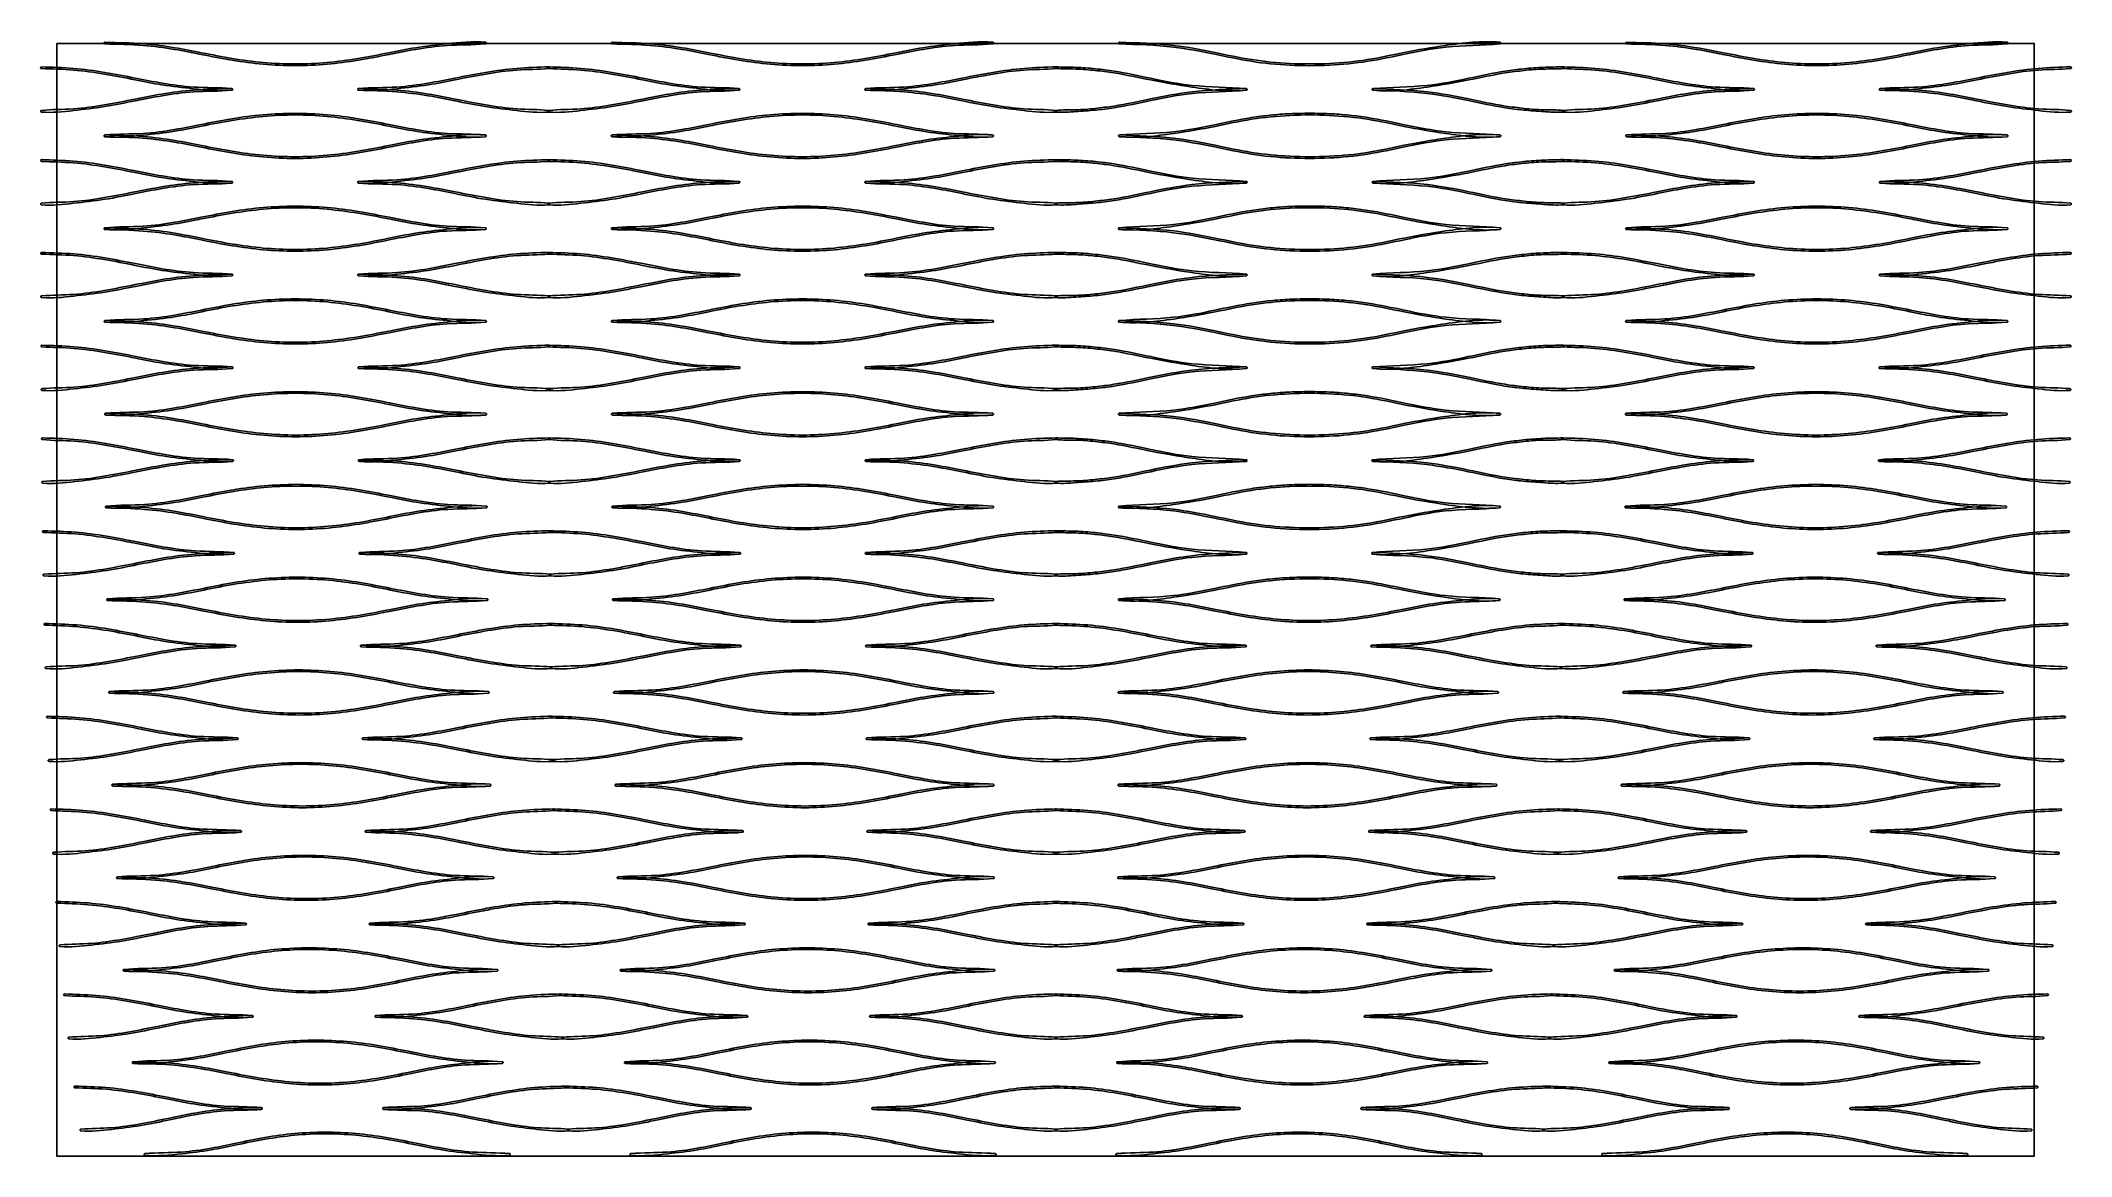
# Model space of a CAD drawing. Extents: x 63.6 to 147.6, y 158.4 to 204.5.
import ezdxf

# ---------------------------------------------------------------- set-up
doc = ezdxf.new("R2010")
doc.units = 0
doc.layers.add('Layer_1', color=7, linetype='CONTINUOUS')

msp = doc.modelspace()

# ---------------------------------------------------------------- linework, layer by layer
at = {"layer": 'Layer_1', "color": 1}
msp.add_lwpolyline([(64.286669, 204.408296), (146.107912, 204.408296), (146.107912, 158.365541), (64.286669, 158.365541), (64.286669, 204.408296)], close=True, dxfattribs=at)
at = {"layer": 'Layer_1', "color": 7}
for points in [[(66.274247, 204.460533), (66.274247, 204.460533)], [(87.263424, 204.460533), (87.263424, 204.460533)], [(108.252573, 204.460533), (108.252573, 204.460533)], [(129.24175, 204.460533), (129.24175, 204.460533)], [(63.650455, 203.440785), (63.650455, 203.440785)], [(84.639633, 203.440785), (84.639633, 203.440785)], [(84.642935, 203.440785), (84.642935, 203.440785)], [(105.62881, 203.440785), (105.62881, 203.440785)], [(105.632648, 203.440785), (105.632648, 203.440785)], [(126.617987, 203.440785), (126.617987, 203.440785)], [(126.621825, 203.440785), (126.621825, 203.440785)], [(147.611011, 203.440785), (147.611011, 203.440785)], [(71.524568, 202.541202), (71.524568, 202.541202)], [(76.768822, 202.541202), (76.768822, 202.541202)], [(92.513745, 202.541202), (92.513745, 202.541202)], [(97.757999, 202.541202), (97.757999, 202.541202)], [(113.503459, 202.541202), (113.503459, 202.541202)], [(118.747176, 202.541202), (118.747176, 202.541202)], [(134.4932, 202.541202), (134.4932, 202.541202)], [(139.736347, 202.541202), (139.736347, 202.541202)], [(74.148332, 201.521454), (74.148332, 201.521454)], [(95.137509, 201.521454), (95.137509, 201.521454)], [(116.127251, 201.521454), (116.127251, 201.521454)], [(137.115863, 201.521454), (137.115863, 201.521454)], [(66.274247, 200.621317), (66.274247, 200.621317)], [(87.263424, 200.621317), (87.263424, 200.621317)], [(108.252573, 200.621317), (108.252573, 200.621317)], [(129.24175, 200.621317), (129.24175, 200.621317)], [(63.651556, 199.601569), (63.651556, 199.601569)], [(84.640169, 199.601569), (84.640169, 199.601569)], [(84.643471, 199.601569), (84.643471, 199.601569)], [(105.62881, 199.601569), (105.62881, 199.601569)], [(105.632648, 199.601569), (105.632648, 199.601569)], [(126.617987, 199.601569), (126.617987, 199.601569)], [(126.621825, 199.601569), (126.621825, 199.601569)], [(147.610457, 199.601569), (147.610457, 199.601569)], [(71.526205, 198.701986), (71.526205, 198.701986)], [(76.773224, 198.701986), (76.773224, 198.701986)], [(92.514282, 198.701986), (92.514282, 198.701986)], [(97.761301, 198.701986), (97.761301, 198.701986)], [(113.503459, 198.701986), (113.503459, 198.701986)], [(118.751042, 198.701986), (118.751042, 198.701986)], [(134.491535, 198.701986), (134.491535, 198.701986)], [(139.739105, 198.701986), (139.739105, 198.701986)], [(74.149997, 197.681688), (74.149997, 197.681688)], [(95.138073, 197.681688), (95.138073, 197.681688)], [(116.127251, 197.682238), (116.127251, 197.682238)], [(137.114226, 197.681688), (137.114226, 197.681688)], [(66.276449, 196.782104), (66.276449, 196.782104)], [(87.264525, 196.782104), (87.264525, 196.782104)], [(108.252573, 196.782104), (108.252573, 196.782104)], [(129.24065, 196.782104), (129.24065, 196.782104)], [(63.655423, 195.762356), (63.655423, 195.762356)], [(84.64237, 195.762356), (84.64237, 195.762356)], [(84.6457, 195.762356), (84.6457, 195.762356)], [(105.62881, 195.762356), (105.62881, 195.762356)], [(105.632648, 195.762356), (105.632648, 195.762356)], [(126.615785, 195.762356), (126.615785, 195.762356)], [(126.620188, 195.762356), (126.620188, 195.762356)], [(147.606049, 195.762356), (147.606049, 195.762356)], [(71.530636, 194.862773), (71.530636, 194.862773)], [(76.776526, 194.862773), (76.776526, 194.862773)], [(92.516483, 194.862773), (92.516483, 194.862773)], [(97.762401, 194.862773), (97.762401, 194.862773)], [(113.502923, 194.862773), (113.502923, 194.862773)], [(118.749942, 194.862773), (118.749942, 194.862773)], [(134.487669, 194.862773), (134.487669, 194.862773)], [(139.734694, 194.862773), (139.734694, 194.862773)], [(74.154964, 193.842472), (74.154964, 193.842472)], [(95.139739, 193.842472), (95.139739, 193.842472)], [(116.12615, 193.842472), (116.12615, 193.842472)], [(137.109259, 193.842472), (137.109259, 193.842472)], [(66.284153, 192.942889), (66.284153, 192.942889)], [(87.267827, 192.942889), (87.267827, 192.942889)], [(108.252037, 192.942889), (108.252037, 192.942889)], [(129.235711, 192.942889), (129.235711, 192.942889)], [(63.665893, 191.923141), (63.665893, 191.923141)], [(84.647337, 191.923141), (84.647337, 191.923141)], [(84.651204, 191.923141), (84.651204, 191.923141)], [(105.62881, 191.923141), (105.62881, 191.923141)], [(105.632648, 191.923141), (105.632648, 191.923141)], [(126.610254, 191.923141), (126.610254, 191.923141)], [(126.616322, 191.923141), (126.616322, 191.923141)], [(147.595576, 191.923141), (147.595576, 191.923141)], [(71.541107, 191.023007), (71.541107, 191.023007)], [(76.782594, 191.023007), (76.782594, 191.023007)], [(92.520349, 191.023007), (92.520349, 191.023007)], [(97.761865, 191.023007), (97.761865, 191.023007)], [(113.501822, 191.023007), (113.501822, 191.023007)], [(118.743874, 191.023007), (118.743874, 191.023007)], [(134.478863, 191.023007), (134.478863, 191.023007)], [(139.720362, 191.023007), (139.720362, 191.023007)], [(74.166535, 190.003259), (74.166535, 190.003259)], [(95.143577, 190.003259), (95.143577, 190.003259)], [(116.124485, 190.003259), (116.124485, 190.003259)], [(137.097688, 190.003259), (137.097688, 190.003259), (137.097124, 190.003259)], [(66.301256, 189.103123), (66.301256, 189.103123)], [(87.276096, 189.103123), (87.276096, 189.103123)], [(108.250936, 189.103123), (108.250936, 189.103123)], [(129.226341, 189.103123), (129.225777, 189.103123)], [(133.222156, 188.668215), (133.222156, 188.668215)], [(63.691801, 188.083928), (63.691801, 188.083928)], [(84.662239, 188.083928), (84.662239, 188.083928)], [(84.662239, 188.083928), (84.662239, 188.083928)], [(105.632648, 188.083928), (105.632648, 188.083928)], [(105.632648, 188.083928), (105.632648, 188.083928)], [(126.603085, 188.083928), (126.603085, 188.083928)], [(126.607516, 188.083928), (126.607516, 188.083928)], [(147.573526, 188.083928), (147.573526, 188.083928)], [(71.562047, 187.183791), (71.562047, 187.183791)], [(76.799697, 187.183791), (76.799697, 187.183791)], [(92.528054, 187.183791), (92.528054, 187.183791)], [(97.766804, 187.183791), (97.766804, 187.183791)], [(113.497955, 187.183791), (113.497955, 187.183791)], [(118.738342, 187.183791), (118.738342, 187.183791)], [(134.461225, 187.183791), (134.461225, 187.183791)], [(139.699416, 187.183791), (139.699416, 187.183791)], [(74.189141, 186.164044), (74.189141, 186.164044)], [(95.15131, 186.164044), (95.15131, 186.164044)], [(116.120082, 186.164044), (116.120082, 186.164044)], [(137.075647, 186.164044), (137.075647, 186.164044)], [(66.332103, 185.26391), (66.332103, 185.26391)], [(87.290433, 185.26391), (87.290433, 185.26391)], [(108.248735, 185.26391), (108.248735, 185.26391)], [(129.207037, 185.26391), (129.207037, 185.26391)], [(63.727615, 184.244712), (63.727615, 184.244712)], [(84.678212, 184.244712), (84.678212, 184.244712)], [(84.682079, 184.244712), (84.682079, 184.244712)], [(105.62881, 184.244712), (105.62881, 184.244712)], [(105.632648, 184.244712), (105.632648, 184.244712)], [(126.579379, 184.244712), (126.579379, 184.244712)], [(126.590978, 184.244712), (126.590978, 184.244712)], [(147.53384, 184.244712), (147.53384, 184.244712)], [(71.598426, 183.344579), (71.598426, 183.344579)], [(76.831108, 183.344579), (76.831108, 183.344579)], [(92.542391, 183.344579), (92.542391, 183.344579)], [(97.775073, 183.344579), (97.775073, 183.344579)], [(113.491888, 183.345129), (113.491888, 183.345129)], [(118.731738, 183.345129), (118.731738, 183.345129)], [(134.430349, 183.344579), (134.430349, 183.344579)], [(139.663037, 183.344579), (139.663037, 183.344579)], [(74.227157, 182.325381), (74.227157, 182.325381)], [(95.163981, 182.325381), (95.163981, 182.325381)], [(116.111249, 182.325381), (116.111249, 182.325381)], [(137.036502, 182.325381), (137.036502, 182.325381)], [(66.38612, 181.425247), (66.38612, 181.425247)], [(87.315212, 181.425247), (87.315212, 181.425247)], [(108.245433, 181.425247), (108.245433, 181.425247)], [(129.175061, 181.425247), (129.175061, 181.425247)], [(63.793768, 180.40605), (63.793768, 180.40605)], [(84.711289, 180.40605), (84.711289, 180.40605)], [(84.715155, 180.40605), (84.715155, 180.40605)], [(105.62881, 180.40605), (105.62881, 180.40605)], [(105.632648, 180.40605), (105.632648, 180.40605)], [(126.546331, 180.40605), (126.546331, 180.40605)], [(126.550169, 180.40605), (126.550169, 180.40605)], [(147.467693, 180.40605), (147.467693, 180.40605)], [(71.659047, 179.506466), (71.659047, 179.506466)], [(76.881823, 179.506466), (76.881823, 179.506466)], [(92.564997, 179.506466), (92.565561, 179.506466)], [(97.788874, 179.506466), (97.788874, 179.506466)], [(113.472584, 179.506466), (113.472584, 179.506466)], [(118.695924, 179.506466), (118.695924, 179.506466)], [(134.379634, 179.506466), (134.379634, 179.506466)], [(139.602955, 179.506466), (139.602955, 179.506466)], [(74.290007, 178.486719), (74.290007, 178.486719)], [(95.184922, 178.486719), (95.184922, 178.486719)], [(116.079301, 178.486719), (116.079301, 178.486719)], [(136.974216, 178.486719), (136.974216, 178.486719)], [(66.471013, 177.587135), (66.471013, 177.587135)], [(87.355457, 177.587135), (87.355457, 177.587135)], [(108.239365, 177.587135), (108.239365, 177.587135)], [(129.124346, 177.587135), (129.12381, 177.587135)], [(63.897936, 176.567938), (63.897936, 176.567938)], [(84.763641, 176.567938), (84.763641, 176.567938)], [(84.766943, 176.567938), (84.766943, 176.567938)], [(105.62881, 176.567938), (105.62881, 176.567938)], [(105.632648, 176.567938), (105.632648, 176.567938)], [(126.494515, 176.567938), (126.494515, 176.567938)], [(126.498353, 176.567938), (126.498353, 176.567938)], [(147.363513, 176.567938), (147.363513, 176.567938)], [(71.752773, 175.668905), (71.752773, 175.668905)], [(76.961184, 175.668905), (76.961184, 175.668905)], [(92.60194, 175.668905), (92.60194, 175.668905)], [(97.810351, 175.668905), (97.810351, 175.668905)], [(113.451107, 175.668905), (113.451107, 175.668905)], [(118.659518, 175.668905), (118.659518, 175.668905)], [(134.300273, 175.668905), (134.300273, 175.668905)], [(139.508696, 175.668905), (139.508696, 175.668905)], [(74.385907, 174.649707), (74.385907, 174.649707)], [(95.216334, 174.649707), (95.216334, 174.649707)], [(116.047861, 174.649707), (116.047861, 174.649707)], [(136.878289, 174.649707), (136.878289, 174.649707)], [(66.602218, 173.750124), (66.602218, 173.750124)], [(87.416643, 173.750124), (87.416643, 173.750124)], [(108.230532, 173.750124), (108.230532, 173.750124)], [(129.044985, 173.750124), (129.044985, 173.750124)], [(64.055049, 172.73203), (64.055049, 172.73203)], [(84.841929, 172.73203), (84.841929, 172.73203)], [(84.845768, 172.73203), (84.845768, 172.73203)], [(105.62881, 172.73203), (105.62881, 172.73203)], [(105.632648, 172.73203), (105.632648, 172.73203)], [(126.416226, 172.73203), (126.416226, 172.73203)], [(126.419528, 172.73203), (126.419528, 172.73203)], [(147.20697, 172.73203), (147.20697, 172.73203)], [(71.892784, 171.83355), (71.892784, 171.83355)], [(77.079718, 171.83355), (77.079718, 171.83355)], [(92.655393, 171.83355), (92.655393, 171.83355)], [(97.842891, 171.83355), (97.842891, 171.83355)], [(113.418566, 171.83355), (113.418566, 171.83355)], [(118.606065, 171.83355), (118.606065, 171.83355)], [(134.18174, 171.83355), (134.18174, 171.83355)], [(139.368702, 171.83355), (139.368702, 171.83355)], [(74.528683, 170.814903), (74.528683, 170.814903), (74.528147, 170.814903)], [(95.264311, 170.814903), (95.264311, 170.814903)], [(115.999912, 170.814903), (115.999912, 170.814903)], [(136.736077, 170.814903), (136.736077, 170.814903), (136.735541, 170.814903)], [(66.79458, 169.916423), (66.79458, 169.916423)], [(87.506502, 169.916423), (87.506502, 169.916423)], [(108.21786, 169.916423), (108.21786, 169.916423)], [(128.929782, 169.916423), (128.929782, 169.916423)], [(64.283254, 168.899982), (64.283254, 168.899982)], [(84.956032, 168.899982), (84.956032, 168.899982)], [(84.95987, 168.899982), (84.95987, 168.899982)], [(105.62881, 168.899982), (105.62881, 168.899982)], [(105.632648, 168.899982), (105.632648, 168.899982)], [(126.302124, 168.899982), (126.302124, 168.899982)], [(126.305426, 168.899982), (126.305426, 168.899982)], [(146.978215, 168.899982), (146.978215, 168.899982)], [(72.094516, 168.002603), (72.094516, 168.002603)], [(77.250575, 168.002603), (77.250575, 168.002603)], [(92.733117, 168.002603), (92.733117, 168.002603)], [(97.889176, 168.002603), (97.889176, 168.002603)], [(113.372282, 168.002603), (113.372282, 168.002603)], [(118.528341, 168.002603), (118.528341, 168.002603)], [(134.010883, 168.002603), (134.010883, 168.002603)], [(139.166941, 168.002603), (139.166941, 168.002603)], [(74.73208, 166.986163), (74.73208, 166.986163)], [(95.332101, 166.986163), (95.332101, 166.986163)], [(115.932122, 166.986163), (115.932122, 166.986163)], [(136.531579, 166.986163), (136.531579, 166.986163)], [(67.067997, 166.088784), (67.067997, 166.088784)], [(87.633841, 166.088784), (87.633841, 166.088784)], [(108.199657, 166.088784), (108.199657, 166.088784)], [(128.7655, 166.088784), (128.7655, 166.088784)], [(64.603492, 165.073997), (64.603492, 165.073997)], [(85.116419, 165.073997), (85.116419, 165.073997)], [(85.119721, 165.073997), (85.119721, 165.073997)], [(105.62881, 165.073997), (105.62881, 165.073997)], [(105.632648, 165.073997), (105.632648, 165.073997)], [(126.141737, 165.073997), (126.141737, 165.073997)], [(126.145575, 165.073997), (126.145575, 165.073997)], [(146.657957, 165.073997), (146.657957, 165.073997)], [(72.375073, 164.179373), (72.375073, 164.179373)], [(77.48815, 164.179373), (77.48815, 164.179373)], [(92.841151, 164.179373), (92.841151, 164.179373)], [(97.954228, 164.179373), (97.954228, 164.179373)], [(113.30723, 164.179373), (113.30723, 164.179373)], [(118.420306, 164.179373), (118.420306, 164.179373)], [(133.773308, 164.179373), (133.773308, 164.179373)], [(138.88582, 164.179373), (138.88582, 164.179373)], [(75.012637, 163.165137), (75.012637, 163.165137)], [(95.425799, 163.165137), (95.425799, 163.165137)], [(115.838961, 163.165137), (115.838961, 163.165137)], [(136.251558, 163.165137), (136.251558, 163.165137)], [(67.442817, 162.269964), (67.442817, 162.269964)], [(87.808565, 162.269964), (87.808565, 162.269964)], [(108.174877, 162.269964), (108.174877, 162.269964)], [(128.541162, 162.269964), (128.540626, 162.269964)], [(65.036195, 161.260137), (65.036195, 161.260137)], [(85.332516, 161.260137), (85.332516, 161.260137)], [(85.336355, 161.260137), (85.336355, 161.260137)], [(105.62881, 161.260137), (105.62881, 161.260137)], [(105.632648, 161.260137), (105.632648, 161.260137)], [(125.925103, 161.260137), (125.925103, 161.260137)], [(125.928969, 161.260137), (125.928969, 161.260137)], [(146.225254, 161.260137), (146.225254, 161.260137)], [(72.750457, 160.368822), (72.750457, 160.368822)], [(77.809516, 160.368822), (77.809516, 160.368822)], [(92.985565, 160.368822), (92.985565, 160.368822)], [(98.044087, 160.368822), (98.044087, 160.368822)], [(113.2207, 160.368822), (113.2207, 160.368822)], [(118.279731, 160.368822), (118.279731, 160.368822)], [(133.455243, 160.368822), (133.455243, 160.368822)], [(138.513766, 160.368822), (138.513766, 160.368822)], [(75.384183, 159.358444), (75.384183, 159.358444)], [(95.549271, 159.358444), (95.549271, 159.358444)], [(115.714952, 159.358444), (115.714952, 159.358444)], [(135.88004, 159.358444), (135.88004, 159.358444)]]:
    msp.add_lwpolyline(points, close=True, dxfattribs=at)
for points, knots in [([(66.274247, 204.460533), (66.270142, 204.459914), (66.261991, 204.458685), (66.251477, 204.451673), (66.243885, 204.441779), (66.240181, 204.429798), (66.240781, 204.417308), (66.245615, 204.405737), (66.25412, 204.396616), (66.265257, 204.390642), (66.273489, 204.3902), (66.277634, 204.389977)], [0, 0, 0, 0, 0.012327, 0.024477, 0.036803, 0.04913, 0.06128, 0.073606, 0.085933, 0.098083, 0.110409, 0.110409, 0.110409, 0.110409]), ([(66.277634, 204.389977), (66.80697, 204.378702), (67.770721, 204.358174), (69.100395, 204.188249), (70.317574, 203.944365), (71.533672, 203.704413), (72.830779, 203.533854), (74.148411, 203.468394), (75.465997, 203.533898), (76.763076, 203.704224), (77.979278, 203.945155), (79.196257, 204.185475), (80.527609, 204.371762), (81.49123, 204.342797), (82.032235, 204.391084), (82.043222, 204.397536), (82.051404, 204.407081), (82.05575, 204.418952), (82.05575, 204.431558), (82.051404, 204.443429), (82.043222, 204.452974), (82.032235, 204.459425), (81.489237, 204.508022), (80.521941, 204.406357), (79.185976, 204.262857), (77.967327, 204.012867), (76.75274, 203.774896), (75.46027, 203.604203), (74.148459, 203.539047), (72.836691, 203.604321), (71.544369, 203.774427), (70.329995, 204.014483), (69.110994, 204.257534), (67.776797, 204.431992), (66.808045, 204.440144), (66.276505, 204.460576), (66.275376, 204.460576), (66.274623, 204.460547), (66.274247, 204.460533)], [0, 0, 0, 0, 1.587366, 2.890088, 4.014385, 5.311387, 6.607949, 7.935661, 9.263361, 10.55975, 11.856962, 12.9812, 14.284192, 15.871911, 15.884333, 15.896575, 15.908998, 15.921421, 15.933662, 15.946085, 15.958508, 15.970749, 15.983172, 17.576832, 18.884972, 20.011969, 21.306245, 22.597965, 23.919413, 25.240728, 26.532359, 27.8263, 28.953481, 30.261614, 31.855065, 31.856195, 31.857324, 31.858453, 31.858453, 31.858453, 31.858453]), ([(87.263424, 204.460533), (87.257253, 204.459263), (87.245094, 204.456761), (87.232281, 204.44208), (87.228165, 204.423481), (87.234043, 204.405362), (87.248203, 204.391976), (87.260547, 204.39065), (87.266811, 204.389977)], [0, 0, 0, 0, 0.018464, 0.036381, 0.054845, 0.073309, 0.091225, 0.109689, 0.109689, 0.109689, 0.109689]), ([(87.266811, 204.389977), (87.796253, 204.378705), (88.760093, 204.358183), (90.089772, 204.188279), (91.306876, 203.944311), (92.522929, 203.704441), (93.820031, 203.53385), (95.137628, 203.468392), (96.455306, 203.533916), (97.752567, 203.704211), (98.9689, 203.945124), (100.185795, 204.185465), (101.516956, 204.371769), (102.480433, 204.342802), (103.021384, 204.391084), (103.032371, 204.397536), (103.040553, 204.407081), (103.044898, 204.418952), (103.044898, 204.431558), (103.040553, 204.443429), (103.032371, 204.452974), (103.021384, 204.459425), (102.478391, 204.508021), (101.511105, 204.406358), (100.17515, 204.262855), (98.956492, 204.012863), (97.741867, 203.774895), (96.449396, 203.604212), (95.137626, 203.539046), (93.825936, 203.604318), (92.53362, 203.774453), (91.319294, 204.014431), (90.100371, 204.257563), (88.766168, 204.432003), (87.797329, 204.44014), (87.265683, 204.460576), (87.264553, 204.460576), (87.263801, 204.460547), (87.263424, 204.460533)], [0, 0, 0, 0, 1.587685, 2.890352, 4.01439, 5.311533, 6.608033, 7.935664, 9.263403, 10.560116, 11.857496, 12.981614, 14.284324, 15.871884, 15.884307, 15.896549, 15.908971, 15.921394, 15.933636, 15.946058, 15.958481, 15.970723, 15.983145, 17.576792, 18.884912, 20.011915, 21.306233, 22.598015, 23.919357, 25.240597, 26.532172, 27.826242, 28.953165, 30.261241, 31.855013, 31.856142, 31.857271, 31.8584, 31.8584, 31.8584, 31.8584]), ([(108.252573, 204.460533), (108.248468, 204.459914), (108.240317, 204.458685), (108.229803, 204.451673), (108.222211, 204.441779), (108.218507, 204.429798), (108.219107, 204.417308), (108.223941, 204.405737), (108.232446, 204.396616), (108.243583, 204.390642), (108.251815, 204.3902), (108.25596, 204.389977)], [0, 0, 0, 0, 0.012327, 0.024477, 0.036803, 0.04913, 0.06128, 0.073606, 0.085933, 0.098083, 0.110409, 0.110409, 0.110409, 0.110409]), ([(108.25596, 204.389977), (109.004702, 204.367862), (110.331346, 204.328676), (112.14187, 203.983575), (113.72964, 203.637171), (115.320379, 203.483612), (116.934389, 203.483294), (118.525112, 203.638069), (120.112329, 203.980242), (121.924281, 204.344542), (123.249772, 204.32329), (124.010561, 204.391084), (124.021548, 204.397536), (124.02973, 204.407081), (124.034076, 204.418953), (124.034076, 204.431558), (124.02973, 204.443429), (124.021548, 204.452974), (124.010561, 204.459426), (123.246919, 204.527657), (121.916892, 204.367341), (120.10119, 204.060413), (118.515632, 203.705715), (116.930506, 203.555022), (115.323704, 203.554376), (113.738638, 203.707593), (112.152514, 204.05334), (110.339127, 204.401311), (109.005507, 204.431725), (108.254831, 204.460576), (108.253702, 204.460576), (108.252949, 204.460547), (108.252573, 204.460533)], [0, 0, 0, 0, 2.242953, 3.974133, 5.517959, 7.117015, 8.75613, 10.355017, 11.898698, 13.629604, 15.872391, 15.884813, 15.897055, 15.909478, 15.9219, 15.934142, 15.946565, 15.958987, 15.971229, 15.983652, 18.234942, 19.971071, 21.512056, 23.103507, 24.735875, 26.327513, 27.868499, 29.604636, 31.855945, 31.857075, 31.858204, 31.859333, 31.859333, 31.859333, 31.859333]), ([(129.24175, 204.460533), (129.235579, 204.459263), (129.22342, 204.456761), (129.210607, 204.44208), (129.206491, 204.423481), (129.212369, 204.405362), (129.226529, 204.391976), (129.238873, 204.39065), (129.245137, 204.389977)], [0, 0, 0, 0, 0.018464, 0.036381, 0.054845, 0.073309, 0.091225, 0.109689, 0.109689, 0.109689, 0.109689]), ([(129.245137, 204.389977), (129.774611, 204.378704), (130.73855, 204.358182), (132.068414, 204.188261), (133.285603, 203.944376), (134.501574, 203.704426), (135.7985, 203.533846), (137.116011, 203.468392), (138.433665, 203.533916), (139.730927, 203.70421), (140.947292, 203.94514), (142.164214, 204.185446), (143.495374, 204.371773), (144.458816, 204.342803), (144.99975, 204.391084), (145.010737, 204.397536), (145.018919, 204.407081), (145.023264, 204.418952), (145.023264, 204.431558), (145.018919, 204.443429), (145.010737, 204.452974), (144.99975, 204.459425), (144.456822, 204.508015), (143.489703, 204.406377), (142.153936, 204.262832), (140.935347, 204.012845), (139.720592, 203.774884), (138.427933, 203.604221), (137.116056, 203.539045), (135.804412, 203.604314), (134.512271, 203.774439), (133.298024, 204.014494), (132.079013, 204.257546), (130.744626, 204.432002), (129.775687, 204.440139), (129.244009, 204.460576), (129.242879, 204.460576), (129.242127, 204.460547), (129.24175, 204.460533)], [0, 0, 0, 0, 1.587781, 2.890649, 4.014948, 5.311832, 6.608138, 7.935692, 9.263441, 10.560147, 11.857527, 12.981757, 14.284416, 15.871922, 15.884345, 15.896587, 15.909009, 15.921432, 15.933674, 15.946096, 15.958519, 15.970761, 15.983183, 17.576635, 18.884442, 20.011408, 21.305873, 22.59792, 23.919405, 25.240562, 26.531937, 27.825759, 28.952943, 30.261221, 31.855088, 31.856218, 31.857347, 31.858476, 31.858476, 31.858476, 31.858476]), ([(63.650455, 203.440785), (63.644284, 203.439515), (63.632125, 203.437013), (63.619312, 203.422332), (63.615196, 203.403733), (63.621075, 203.385614), (63.635235, 203.372228), (63.647578, 203.370902), (63.653842, 203.370229)], [0, 0, 0, 0, 0.018464, 0.036381, 0.054845, 0.073309, 0.091225, 0.109689, 0.109689, 0.109689, 0.109689]), ([(63.653842, 203.370229), (64.094391, 203.357652), (64.965625, 203.332778), (66.258099, 203.155083), (67.472738, 202.919338), (68.691207, 202.668537), (70.026981, 202.524926), (70.99415, 202.423161), (71.537097, 202.471753), (71.548083, 202.478205), (71.556266, 202.48775), (71.560611, 202.499621), (71.560611, 202.512226), (71.556266, 202.524098), (71.548083, 202.533643), (71.537097, 202.540095), (70.996147, 202.588377), (70.032671, 202.559446), (68.70148, 202.745478), (67.484662, 202.98655), (66.268378, 203.224808), (64.971556, 203.404939), (64.095695, 203.423802), (63.652714, 203.440828), (63.651584, 203.440828), (63.650832, 203.440799), (63.650455, 203.440785)], [0, 0, 0, 0, 1.32133, 2.613077, 3.90737, 5.034268, 6.342173, 7.935679, 7.948101, 7.960343, 7.972766, 7.985189, 7.99743, 8.009853, 8.022276, 8.034517, 8.04694, 9.634494, 10.937219, 12.061363, 13.358587, 14.655035, 15.982629, 15.983759, 15.984888, 15.986017, 15.986017, 15.986017, 15.986017]), ([(84.642935, 203.440785), (84.200278, 203.428088), (83.32535, 203.402991), (82.02829, 203.225345), (80.812097, 202.986421), (79.595306, 202.745513), (78.264119, 202.559432), (77.300636, 202.588377), (76.75968, 202.540095), (76.748693, 202.533643), (76.740511, 202.524098), (76.736166, 202.512226), (76.736166, 202.499621), (76.740511, 202.48775), (76.748693, 202.478205), (76.75968, 202.471753), (77.30268, 202.423157), (78.269994, 202.52502), (79.605917, 202.668312), (80.824535, 202.92003), (82.038642, 203.151877), (83.332523, 203.344826), (84.203779, 203.331019), (84.655378, 203.371336), (84.666365, 203.377788), (84.674547, 203.387333), (84.678892, 203.399205), (84.678892, 203.41181), (84.674547, 203.423681), (84.666365, 203.433226), (84.655378, 203.439679), (84.647103, 203.440414), (84.642935, 203.440785)], [0, 0, 0, 0, 1.327651, 2.624155, 3.921268, 5.045393, 6.348119, 7.935691, 7.948114, 7.960355, 7.972778, 7.985201, 7.997442, 8.009865, 8.022288, 8.03453, 8.046952, 9.640615, 10.948777, 12.075793, 13.369839, 14.661385, 15.982633, 15.995055, 16.007297, 16.01972, 16.032143, 16.044384, 16.056807, 16.06923, 16.081471, 16.093894, 16.093894, 16.093894, 16.093894]), ([(84.639633, 203.440785), (84.635528, 203.440166), (84.627377, 203.438938), (84.616863, 203.431925), (84.60927, 203.422031), (84.605567, 203.41005), (84.606166, 203.39756), (84.611, 203.385989), (84.619505, 203.376867), (84.630642, 203.370895), (85.083315, 203.346497), (85.953211, 203.337858), (87.247856, 203.153752), (88.4619, 202.919611), (89.680466, 202.668468), (91.016182, 202.524953), (91.98332, 202.423163), (92.526245, 202.471753), (92.537232, 202.478205), (92.545414, 202.48775), (92.54976, 202.499621), (92.54976, 202.512226), (92.545414, 202.524098), (92.537232, 202.533643), (92.526245, 202.540095), (91.985317, 202.588375), (91.021884, 202.55944), (89.690708, 202.745501), (88.473924, 202.986515), (87.257672, 203.22483), (85.960846, 203.404945), (85.084928, 203.423799), (84.641891, 203.440828), (84.640761, 203.440828), (84.640009, 203.440799), (84.639633, 203.440785)], [0, 0, 0, 0, 0.012327, 0.024477, 0.036803, 0.04913, 0.06128, 0.073606, 0.085933, 0.098083, 0.110409, 1.431915, 2.723668, 4.017782, 5.144784, 6.45262, 8.046062, 8.058484, 8.070726, 8.083149, 8.095571, 8.107813, 8.120236, 8.132658, 8.1449, 8.157323, 9.744813, 11.047469, 12.171716, 13.468774, 14.765222, 16.092985, 16.094115, 16.095244, 16.096373, 16.096373, 16.096373, 16.096373]), ([(105.632648, 203.440785), (105.189966, 203.428087), (104.314948, 203.402987), (103.017712, 203.225334), (101.801359, 202.986452), (100.58449, 202.745509), (99.253303, 202.559433), (98.289817, 202.588378), (97.748857, 202.540095), (97.73787, 202.533643), (97.729688, 202.524098), (97.725343, 202.512226), (97.725343, 202.499621), (97.729688, 202.48775), (97.73787, 202.478205), (97.748857, 202.471753), (98.291861, 202.423156), (99.259177, 202.52502), (100.595101, 202.668308), (101.813797, 202.920061), (103.028064, 203.151865), (104.322121, 203.344824), (105.193467, 203.331017), (105.645091, 203.371336), (105.656078, 203.377788), (105.66426, 203.387333), (105.668606, 203.399205), (105.668606, 203.41181), (105.66426, 203.423681), (105.656078, 203.433226), (105.645091, 203.439679), (105.636816, 203.440414), (105.632648, 203.440785)], [0, 0, 0, 0, 1.327727, 2.624425, 3.921798, 5.045917, 6.348636, 7.936221, 7.948644, 7.960886, 7.973308, 7.985731, 7.997973, 8.010395, 8.022818, 8.03506, 8.047482, 9.641158, 10.949313, 12.076323, 13.370629, 14.662369, 15.983693, 15.996116, 16.008358, 16.02078, 16.033203, 16.045445, 16.057867, 16.07029, 16.082532, 16.094954, 16.094954, 16.094954, 16.094954]), ([(105.62881, 203.440785), (105.624708, 203.440133), (105.616563, 203.438839), (105.606101, 203.43174), (105.598585, 203.421782), (105.594975, 203.409766), (105.595675, 203.397276), (105.600603, 203.385739), (105.609185, 203.376682), (105.620374, 203.370796), (105.903296, 203.357766), (106.444697, 203.362957), (107.246945, 203.296711), (108.283445, 203.168945), (109.606635, 202.870571), (111.422285, 202.564166), (112.752339, 202.403521), (113.515987, 202.471753), (113.526974, 202.478205), (113.535156, 202.48775), (113.539501, 202.499621), (113.539501, 202.512226), (113.535156, 202.524098), (113.526974, 202.533643), (113.515987, 202.540095), (112.755146, 202.607893), (111.429544, 202.586785), (109.617323, 202.950588), (108.293763, 203.23718), (107.25348, 203.367007), (106.449313, 203.433254), (105.905312, 203.428551), (105.631444, 203.440844), (105.630126, 203.440844), (105.629249, 203.440805), (105.62881, 203.440785)], [0, 0, 0, 0, 0.012332, 0.024487, 0.036819, 0.049151, 0.061306, 0.073638, 0.08597, 0.098125, 0.110457, 0.926846, 1.732949, 2.518678, 4.059695, 5.795857, 8.047162, 8.059585, 8.071826, 8.084249, 8.096672, 8.108913, 8.121336, 8.133759, 8.146, 8.158423, 10.401362, 12.132524, 13.676354, 14.465879, 15.275376, 16.095109, 16.096427, 16.097744, 16.099062, 16.099062, 16.099062, 16.099062]), ([(126.621825, 203.440785), (126.3485, 203.436973), (125.805222, 203.429397), (125.000702, 203.367987), (123.960373, 203.236668), (122.636879, 202.950802), (120.82486, 202.586692), (119.499391, 202.607889), (118.738599, 202.540095), (118.727612, 202.533643), (118.71943, 202.524098), (118.715085, 202.512226), (118.715085, 202.499621), (118.71943, 202.48775), (118.727612, 202.478205), (118.738599, 202.471753), (119.502247, 202.403521), (120.832293, 202.56428), (122.647969, 202.870283), (123.971093, 203.169696), (125.007725, 203.295365), (125.809555, 203.36827), (126.352059, 203.346027), (126.634269, 203.371337), (126.645255, 203.377788), (126.653438, 203.387333), (126.657783, 203.399205), (126.657783, 203.41181), (126.653438, 203.423681), (126.645255, 203.433226), (126.634268, 203.439679), (126.625993, 203.440414), (126.621825, 203.440785)], [0, 0, 0, 0, 0.819873, 1.629634, 2.419318, 3.963004, 5.693898, 7.936691, 7.949113, 7.961355, 7.973778, 7.9862, 7.998442, 8.010865, 8.023287, 8.035529, 8.047952, 10.299256, 12.035419, 13.576436, 14.362164, 15.168268, 15.984657, 15.99708, 16.009322, 16.021744, 16.034167, 16.046409, 16.058831, 16.071254, 16.083496, 16.095918, 16.095918, 16.095918, 16.095918]), ([(126.617987, 203.440785), (126.613885, 203.440133), (126.605741, 203.438839), (126.595278, 203.43174), (126.587762, 203.421782), (126.584152, 203.409766), (126.584852, 203.397276), (126.58978, 203.385739), (126.598362, 203.376682), (126.609551, 203.370796), (127.062357, 203.350045), (127.931858, 203.336267), (129.226413, 203.15417), (130.440364, 202.919471), (131.659135, 202.668482), (132.995229, 202.524958), (133.962661, 202.423151), (134.505729, 202.471753), (134.516715, 202.478205), (134.524898, 202.48775), (134.529243, 202.499621), (134.529243, 202.512226), (134.524898, 202.524098), (134.516715, 202.533643), (134.505729, 202.540095), (133.964705, 202.588383), (133.001112, 202.559446), (131.669744, 202.745469), (130.452866, 202.986585), (129.236571, 203.224487), (127.939808, 203.406227), (127.063673, 203.420968), (126.620622, 203.440844), (126.619303, 203.440844), (126.618426, 203.440805), (126.617987, 203.440785)], [0, 0, 0, 0, 0.012332, 0.024487, 0.036819, 0.049151, 0.061306, 0.073638, 0.08597, 0.098125, 0.110457, 1.43181, 2.723287, 4.01727, 5.144504, 6.452804, 8.04667, 8.059093, 8.071334, 8.083757, 8.09618, 8.108421, 8.120844, 8.133267, 8.145509, 8.157931, 9.745705, 11.048563, 12.172886, 13.469956, 14.766397, 16.094155, 16.095473, 16.09679, 16.098108, 16.098108, 16.098108, 16.098108]), ([(147.611011, 203.440785), (147.168357, 203.428087), (146.293429, 203.40299), (144.996365, 203.225346), (143.780147, 202.986413), (142.56337, 202.745532), (141.232194, 202.559419), (140.268735, 202.588379), (139.727762, 202.540095), (139.716775, 202.533643), (139.708593, 202.524098), (139.704248, 202.512226), (139.704248, 202.499621), (139.708593, 202.48775), (139.716775, 202.478205), (139.727762, 202.471753), (140.270778, 202.423155), (141.238071, 202.525003), (142.57399, 202.668333), (143.792597, 202.920018), (145.006726, 203.15188), (146.300604, 203.344825), (147.171858, 203.331019), (147.623454, 203.371336), (147.634441, 203.377788), (147.642623, 203.387333), (147.646968, 203.399205), (147.646968, 203.41181), (147.642623, 203.423681), (147.634441, 203.433226), (147.623454, 203.439679), (147.615179, 203.440414), (147.611011, 203.440785)], [0, 0, 0, 0, 1.327641, 2.624155, 3.921279, 5.045462, 6.348062, 7.935685, 7.948108, 7.960349, 7.972772, 7.985195, 7.997436, 8.009859, 8.022282, 8.034524, 8.046946, 9.640659, 10.948701, 12.075792, 13.369832, 14.661383, 15.982621, 15.995043, 16.007285, 16.019708, 16.032131, 16.044372, 16.056795, 16.069218, 16.081459, 16.093882, 16.093882, 16.093882, 16.093882]), ([(71.524568, 202.541202), (70.993187, 202.529812), (70.025665, 202.509074), (68.691397, 202.339028), (67.472565, 202.093138), (66.258547, 201.859489), (64.964672, 201.666709), (64.093433, 201.680274), (63.641878, 201.639961), (63.630892, 201.633509), (63.622709, 201.623964), (63.618364, 201.612093), (63.618364, 201.599488), (63.622709, 201.587616), (63.630892, 201.578071), (63.641878, 201.57162), (64.095537, 201.530944), (64.97041, 201.631762), (66.268863, 201.77973), (67.484581, 202.026246), (68.701411, 202.265588), (70.032562, 202.452501), (70.996061, 202.423471), (71.537012, 202.471753), (71.547999, 202.478205), (71.556181, 202.48775), (71.560526, 202.499621), (71.560526, 202.512226), (71.556181, 202.524098), (71.547999, 202.533642), (71.537012, 202.540096), (71.528736, 202.540831), (71.524568, 202.541202)], [0, 0, 0, 0, 1.593498, 2.901393, 4.028315, 5.322435, 6.614076, 7.935192, 7.947615, 7.959857, 7.972279, 7.984702, 7.996944, 8.009366, 8.021789, 8.034031, 8.046453, 9.373839, 10.670142, 11.96716, 13.091342, 14.394096, 15.981655, 15.994077, 16.006319, 16.018742, 16.031164, 16.043406, 16.055829, 16.068251, 16.080493, 16.092916, 16.092916, 16.092916, 16.092916]), ([(76.768822, 202.541202), (76.764717, 202.540583), (76.756566, 202.539354), (76.746052, 202.532342), (76.738459, 202.522448), (76.734756, 202.510467), (76.735355, 202.497977), (76.740189, 202.486406), (76.748694, 202.477284), (76.759832, 202.471311), (76.768063, 202.470869), (76.772208, 202.470646)], [0, 0, 0, 0, 0.012327, 0.024477, 0.036803, 0.04913, 0.06128, 0.073606, 0.085933, 0.098083, 0.110409, 0.110409, 0.110409, 0.110409]), ([(76.772208, 202.470646), (77.301644, 202.45939), (78.265576, 202.438897), (79.595423, 202.268392), (80.812745, 202.025444), (82.028495, 201.779954), (83.327167, 201.631683), (84.20221, 201.530933), (84.655999, 201.57162), (84.666986, 201.578071), (84.675168, 201.587616), (84.679513, 201.599488), (84.679513, 201.612093), (84.675168, 201.623964), (84.666986, 201.633509), (84.655999, 201.639961), (84.204309, 201.680286), (83.332894, 201.666712), (82.038823, 201.859416), (80.824694, 202.093375), (79.605639, 202.338309), (78.27146, 202.512493), (77.302667, 202.520811), (76.77108, 202.541245), (76.76995, 202.541245), (76.769198, 202.541216), (76.768822, 202.541202)], [0, 0, 0, 0, 1.587659, 2.890614, 4.015025, 5.312076, 6.608518, 7.936294, 7.948717, 7.960958, 7.973381, 7.985804, 7.998045, 8.010468, 8.022891, 8.035132, 8.047555, 9.369074, 10.660848, 11.954995, 13.082158, 14.390247, 15.98384, 15.984969, 15.986099, 15.987228, 15.987228, 15.987228, 15.987228]), ([(92.513745, 202.541202), (91.982358, 202.529812), (91.014829, 202.509074), (89.680561, 202.339029), (88.461756, 202.093142), (87.247784, 201.859488), (85.9539, 201.666699), (85.082631, 201.680278), (84.631027, 201.639961), (84.62004, 201.633509), (84.611858, 201.623964), (84.607513, 201.612093), (84.607513, 201.599488), (84.611858, 201.587616), (84.62004, 201.578071), (84.631027, 201.57162), (85.084777, 201.530936), (85.959812, 201.631762), (87.258464, 201.779723), (88.474239, 202.026215), (89.690951, 202.265585), (91.021913, 202.452508), (91.985281, 202.423474), (92.526189, 202.471753), (92.537176, 202.478205), (92.545358, 202.48775), (92.549703, 202.499621), (92.549703, 202.512226), (92.545358, 202.524098), (92.537176, 202.533642), (92.526189, 202.540096), (92.517914, 202.540831), (92.513745, 202.541202)], [0, 0, 0, 0, 1.593517, 2.901412, 4.028316, 5.322375, 6.613961, 7.935222, 7.947645, 7.959886, 7.972309, 7.984732, 7.996974, 8.009396, 8.021819, 8.034061, 8.046483, 9.374141, 10.670659, 11.967779, 13.091798, 14.394283, 15.981714, 15.994137, 16.006378, 16.018801, 16.031224, 16.043465, 16.055888, 16.068311, 16.080552, 16.092975, 16.092975, 16.092975, 16.092975]), ([(97.757999, 202.541202), (97.753894, 202.540583), (97.745743, 202.539354), (97.735229, 202.532342), (97.727636, 202.522448), (97.723933, 202.510467), (97.724532, 202.497977), (97.729366, 202.486406), (97.737872, 202.477284), (97.749009, 202.471311), (97.75724, 202.470869), (97.761385, 202.470646)], [0, 0, 0, 0, 0.012327, 0.024477, 0.036803, 0.04913, 0.06128, 0.073606, 0.085933, 0.098083, 0.110409, 0.110409, 0.110409, 0.110409]), ([(97.761385, 202.470646), (98.290798, 202.459391), (99.254634, 202.4389), (100.584297, 202.268411), (101.801552, 202.025369), (103.017433, 201.77997), (104.316289, 201.631701), (105.191403, 201.530934), (105.645176, 201.57162), (105.656163, 201.578071), (105.664345, 201.587616), (105.66869, 201.599488), (105.66869, 201.612093), (105.664345, 201.623964), (105.656163, 201.633509), (105.645176, 201.639961), (105.193549, 201.68028), (104.322196, 201.666718), (103.02813, 201.859441), (101.81397, 202.093334), (100.594889, 202.338334), (99.260704, 202.512487), (98.291869, 202.52081), (97.760257, 202.541245), (97.759127, 202.541245), (97.758375, 202.541216), (97.757999, 202.541202)], [0, 0, 0, 0, 1.587588, 2.89033, 4.014467, 5.311859, 6.608564, 7.936292, 7.948715, 7.960957, 7.973379, 7.985802, 7.998044, 8.010467, 8.022889, 8.035131, 8.047554, 9.368885, 10.660659, 11.95499, 13.082024, 14.390169, 15.983837, 15.984967, 15.986096, 15.987225, 15.987225, 15.987225, 15.987225]), ([(113.503459, 202.541202), (112.751934, 202.518866), (111.420847, 202.479305), (109.606825, 202.134783), (108.283355, 201.843019), (107.246772, 201.716206), (106.444935, 201.64319), (105.902418, 201.66527), (105.620204, 201.63996), (105.609218, 201.633509), (105.601035, 201.623964), (105.59669, 201.612093), (105.59669, 201.599488), (105.601035, 201.587616), (105.609218, 201.578071), (105.620204, 201.571621), (105.903544, 201.546124), (106.448302, 201.594751), (107.253626, 201.640521), (108.293532, 201.777068), (109.617292, 202.060344), (111.429438, 202.425424), (112.755061, 202.403954), (113.515902, 202.471752), (113.526889, 202.478205), (113.535071, 202.48775), (113.539416, 202.499621), (113.539416, 202.512226), (113.535071, 202.524098), (113.526889, 202.533642), (113.515902, 202.540096), (113.507627, 202.540831), (113.503459, 202.541202)], [0, 0, 0, 0, 2.251305, 3.987467, 5.528485, 6.314238, 7.120375, 7.936775, 7.949198, 7.961439, 7.973862, 7.986285, 7.998526, 8.010949, 8.023372, 8.035614, 8.048036, 8.867793, 9.677316, 10.466861, 12.010691, 13.741852, 15.984792, 15.997214, 16.009456, 16.021879, 16.034301, 16.046543, 16.058966, 16.071388, 16.08363, 16.096053, 16.096053, 16.096053, 16.096053]), ([(118.747176, 202.541202), (118.743074, 202.54055), (118.73493, 202.539256), (118.724467, 202.532157), (118.716951, 202.522198), (118.713341, 202.510183), (118.714041, 202.497693), (118.718969, 202.486156), (118.727551, 202.477099), (118.73874, 202.471212), (118.746978, 202.470836), (118.751127, 202.470646)], [0, 0, 0, 0, 0.012332, 0.024487, 0.036819, 0.049151, 0.061306, 0.073638, 0.08597, 0.098125, 0.110457, 0.110457, 0.110457, 0.110457]), ([(118.751127, 202.470646), (119.499818, 202.448596), (120.826319, 202.40953), (122.636639, 202.063741), (123.960637, 201.77663), (125.000596, 201.640596), (125.806108, 201.594736), (126.350995, 201.54612), (126.634382, 201.571621), (126.645368, 201.578071), (126.653551, 201.587616), (126.657896, 201.599488), (126.657896, 201.612093), (126.653551, 201.623964), (126.645368, 201.633509), (126.634382, 201.63996), (126.35217, 201.66527), (125.809658, 201.643196), (125.007817, 201.716187), (123.971251, 201.843119), (122.647625, 202.133926), (120.834376, 202.483329), (119.500425, 202.507591), (118.749811, 202.541261), (118.748492, 202.541261), (118.747615, 202.541221), (118.747176, 202.541202)], [0, 0, 0, 0, 2.242794, 3.973695, 5.517401, 6.307083, 7.116864, 7.93676, 7.949182, 7.961424, 7.973847, 7.98627, 7.998511, 8.010934, 8.023357, 8.035598, 8.048021, 8.864415, 9.670545, 10.456311, 11.997329, 13.733491, 15.984796, 15.986114, 15.987431, 15.988749, 15.988749, 15.988749, 15.988749]), ([(134.4932, 202.541202), (133.961693, 202.529811), (132.993912, 202.509071), (131.659279, 202.339025), (130.44021, 202.093183), (129.226126, 201.859484), (127.932241, 201.666701), (127.060979, 201.680277), (126.609382, 201.639961), (126.598395, 201.633509), (126.590212, 201.623964), (126.585867, 201.612093), (126.585867, 201.599488), (126.590212, 201.587616), (126.598395, 201.578071), (126.609382, 201.57162), (127.063125, 201.530937), (127.938153, 201.631765), (129.236807, 201.779719), (130.452689, 202.026255), (131.669663, 202.265581), (133.00099, 202.452509), (133.964613, 202.423463), (134.505644, 202.471753), (134.516631, 202.478205), (134.524813, 202.48775), (134.529158, 202.499621), (134.529158, 202.512226), (134.524813, 202.524098), (134.516631, 202.533642), (134.505644, 202.540096), (134.497368, 202.540831), (134.4932, 202.541202)], [0, 0, 0, 0, 1.593877, 2.902167, 4.029407, 5.323484, 6.615071, 7.936313, 7.948736, 7.960978, 7.9734, 7.985823, 7.998065, 8.010487, 8.02291, 8.035152, 8.047574, 9.375214, 10.671731, 11.96887, 13.093213, 14.396099, 15.983896, 15.996319, 16.008561, 16.020983, 16.033406, 16.045648, 16.05807, 16.070493, 16.082735, 16.095157, 16.095157, 16.095157, 16.095157]), ([(139.736347, 202.541202), (139.732246, 202.540554), (139.724101, 202.539269), (139.713632, 202.532183), (139.706106, 202.522234), (139.702483, 202.510225), (139.703167, 202.497736), (139.708081, 202.486195), (139.716649, 202.477128), (139.72783, 202.471228), (139.736066, 202.470841), (139.740214, 202.470646)], [0, 0, 0, 0, 0.01233, 0.024483, 0.036813, 0.049143, 0.061297, 0.073627, 0.085957, 0.09811, 0.11044, 0.11044, 0.11044, 0.11044]), ([(139.740214, 202.470646), (140.26964, 202.459395), (141.233453, 202.438913), (142.563114, 202.268386), (143.780279, 202.025413), (144.996017, 201.779957), (146.294692, 201.631694), (147.169715, 201.530937), (147.623463, 201.57162), (147.63445, 201.578071), (147.642632, 201.587616), (147.646977, 201.599488), (147.646977, 201.612093), (147.642632, 201.623964), (147.63445, 201.633509), (147.623463, 201.639961), (147.171862, 201.680278), (146.300599, 201.666723), (145.006712, 201.859407), (143.792698, 202.093442), (142.573698, 202.338084), (141.239568, 202.513599), (140.270547, 202.51792), (139.738926, 202.541258), (139.737636, 202.541258), (139.736777, 202.54122), (139.736347, 202.541202)], [0, 0, 0, 0, 1.587628, 2.890258, 4.014478, 5.311596, 6.608106, 7.935756, 7.948179, 7.960421, 7.972843, 7.985266, 7.997508, 8.009931, 8.022353, 8.034595, 8.047018, 9.36827, 10.659851, 11.953913, 13.081019, 14.389056, 15.982765, 15.984055, 15.985344, 15.986634, 15.986634, 15.986634, 15.986634]), ([(74.148332, 201.521454), (73.70571, 201.508728), (72.83087, 201.483577), (71.534006, 201.305659), (70.317933, 201.066446), (69.101078, 200.825643), (67.769718, 200.639533), (66.806125, 200.668498), (66.265106, 200.62021), (66.254119, 200.613758), (66.245937, 200.604214), (66.241592, 200.592342), (66.241592, 200.579737), (66.245937, 200.567865), (66.254119, 200.55832), (66.265106, 200.551869), (66.808116, 200.503272), (67.775395, 200.60499), (69.111342, 200.74877), (70.329835, 200.998998), (71.544328, 201.236944), (72.83661, 201.407645), (74.14835, 201.47277), (75.460139, 201.407645), (76.752611, 201.236912), (77.967277, 200.999055), (79.185898, 200.748744), (80.521852, 200.605008), (81.489153, 200.503273), (82.032151, 200.551869), (82.043138, 200.55832), (82.05132, 200.567865), (82.055665, 200.579737), (82.055665, 200.592342), (82.05132, 200.604214), (82.043138, 200.613758), (82.032151, 200.62021), (81.491193, 200.668493), (80.527711, 200.63954), (79.196525, 200.825624), (77.979638, 201.06653), (76.763304, 201.305637), (75.466068, 201.483572), (74.591024, 201.508727), (74.148332, 201.521454)], [0, 0, 0, 0, 1.327548, 2.623887, 3.920782, 5.045113, 6.347976, 7.935737, 7.94816, 7.960401, 7.972824, 7.985247, 7.997489, 8.009911, 8.022334, 8.034576, 8.046998, 9.640693, 10.948735, 12.075839, 13.36979, 14.661435, 15.982725, 17.304068, 18.595859, 19.890195, 21.017225, 22.32538, 23.919037, 23.931459, 23.943701, 23.956124, 23.968546, 23.980788, 23.993211, 24.005633, 24.017875, 24.030298, 25.617876, 26.920589, 28.044722, 29.342119, 30.638861, 31.96662, 31.96662, 31.96662, 31.96662]), ([(95.137509, 201.521454), (94.694875, 201.508729), (93.819978, 201.483578), (92.522933, 201.305624), (91.306737, 201.066521), (90.089896, 200.825621), (88.758719, 200.639541), (87.795238, 200.668493), (87.254283, 200.62021), (87.243296, 200.613758), (87.235114, 200.604214), (87.230769, 200.592342), (87.230769, 200.579737), (87.235114, 200.567865), (87.243296, 200.55832), (87.254283, 200.551869), (87.797282, 200.503272), (88.764588, 200.605008), (90.100542, 200.748743), (91.319115, 200.999042), (92.533632, 201.2369), (93.825905, 201.407654), (95.137565, 201.472768), (96.449316, 201.407644), (97.741789, 201.236915), (98.956486, 200.99904), (100.175128, 200.748763), (101.511078, 200.605), (102.478345, 200.503274), (103.021328, 200.551869), (103.032315, 200.55832), (103.040497, 200.567865), (103.044842, 200.579737), (103.044842, 200.592342), (103.040497, 200.604214), (103.032315, 200.613758), (103.021328, 200.62021), (102.480389, 200.668491), (101.516944, 200.639536), (100.185762, 200.825643), (98.968848, 201.066514), (97.752475, 201.30564), (96.455239, 201.483571), (95.580197, 201.508727), (95.137509, 201.521454)], [0, 0, 0, 0, 1.327581, 2.62406, 3.921338, 5.045445, 6.348163, 7.935734, 7.948157, 7.960399, 7.972821, 7.985244, 7.997486, 8.009909, 8.022331, 8.034573, 8.046996, 9.640659, 10.94882, 12.075837, 13.370029, 14.661543, 15.98272, 17.304063, 18.595854, 19.89019, 21.017325, 22.325417, 23.91903, 23.931453, 23.943695, 23.956117, 23.96854, 23.980782, 23.993204, 24.005627, 24.017869, 24.030291, 25.617814, 26.92047, 28.044714, 29.342118, 30.638866, 31.966612, 31.966612, 31.966612, 31.966612]), ([(116.127251, 201.521454), (115.853947, 201.517605), (115.3107, 201.509954), (114.506197, 201.448156), (113.465797, 201.316769), (112.142129, 201.030816), (110.329901, 200.666802), (109.004298, 200.688008), (108.24346, 200.620211), (108.232473, 200.613758), (108.224291, 200.604214), (108.219946, 200.592342), (108.219946, 200.579737), (108.224291, 200.567865), (108.232473, 200.55832), (108.24346, 200.551869), (109.007105, 200.483637), (110.337152, 200.644019), (112.152837, 200.951215), (113.738419, 201.306192), (115.323659, 201.456851), (116.930404, 201.456863), (118.515579, 201.306174), (120.101103, 200.951215), (121.916798, 200.644018), (123.246853, 200.483637), (124.010505, 200.551869), (124.021492, 200.55832), (124.029674, 200.567865), (124.034019, 200.579737), (124.034019, 200.592342), (124.029674, 200.604214), (124.021492, 200.613758), (124.010505, 200.620211), (123.249709, 200.688004), (121.924233, 200.666788), (120.112189, 201.030828), (118.788678, 201.316769), (117.748337, 201.448162), (116.943833, 201.509953), (116.400564, 201.517604), (116.127251, 201.521454)], [0, 0, 0, 0, 0.819808, 1.62954, 2.419356, 3.963192, 5.69436, 7.937291, 7.949714, 7.961956, 7.974378, 7.986801, 7.999043, 8.011466, 8.023888, 8.03613, 8.048553, 10.299849, 12.036019, 13.577042, 15.168674, 16.801041, 18.392486, 19.93351, 21.669687, 23.921003, 23.933426, 23.945668, 23.95809, 23.970513, 23.982755, 23.995177, 24.0076, 24.019842, 24.032264, 26.275069, 28.005977, 29.54967, 30.339424, 31.149187, 31.969027, 31.969027, 31.969027, 31.969027]), ([(137.115863, 201.521454), (136.673293, 201.508728), (135.798505, 201.483573), (134.501635, 201.305639), (133.285481, 201.066463), (132.068541, 200.82564), (130.737189, 200.639542), (129.773618, 200.668495), (129.232637, 200.62021), (129.22165, 200.613758), (129.213468, 200.604214), (129.209123, 200.592342), (129.209123, 200.579737), (129.213468, 200.567865), (129.22165, 200.55832), (129.232637, 200.551869), (129.775609, 200.503275), (130.742869, 200.605001), (132.078817, 200.748768), (133.2974, 200.999011), (134.511969, 201.236926), (135.804248, 201.407641), (137.115974, 201.472769), (138.427731, 201.407653), (139.720199, 201.236917), (140.934852, 200.99903), (142.153478, 200.748765), (143.489428, 200.605001), (144.456691, 200.503274), (144.999668, 200.551869), (145.010655, 200.55832), (145.018837, 200.567865), (145.023182, 200.579737), (145.023182, 200.592342), (145.018837, 200.604214), (145.010655, 200.613758), (144.999668, 200.62021), (144.458734, 200.668491), (143.495293, 200.639536), (142.164119, 200.825644), (140.947224, 201.066509), (139.730894, 201.305639), (138.433656, 201.48358), (137.558593, 201.508729), (137.115863, 201.521454)], [0, 0, 0, 0, 1.327392, 2.623733, 3.920807, 5.045174, 6.348086, 7.935733, 7.948156, 7.960398, 7.97282, 7.985243, 7.997485, 8.009907, 8.02233, 8.034572, 8.046994, 9.640576, 10.948675, 12.075834, 13.369945, 14.661584, 15.982717, 17.304185, 18.595909, 19.890172, 21.017322, 22.32542, 23.919015, 23.931437, 23.943679, 23.956102, 23.968524, 23.980766, 23.993189, 24.005611, 24.017853, 24.030276, 25.617783, 26.92044, 28.044679, 29.342027, 30.638713, 31.966584, 31.966584, 31.966584, 31.966584]), ([(66.274247, 200.621317), (66.270142, 200.620698), (66.261991, 200.61947), (66.251477, 200.612457), (66.243885, 200.602563), (66.240181, 200.590582), (66.240781, 200.578092), (66.245615, 200.566521), (66.25412, 200.5574), (66.265257, 200.551427), (66.273489, 200.550984), (66.277634, 200.550762)], [0, 0, 0, 0, 0.012327, 0.024477, 0.036803, 0.04913, 0.06128, 0.073606, 0.085933, 0.098083, 0.110409, 0.110409, 0.110409, 0.110409]), ([(66.277634, 200.550762), (66.807115, 200.539492), (67.771077, 200.518975), (69.100951, 200.349162), (70.318198, 200.105082), (71.534355, 199.865231), (72.831466, 199.694641), (74.149043, 199.629179), (75.466571, 199.694681), (76.763639, 199.865016), (77.979798, 200.105903), (79.196611, 200.34634), (80.527796, 200.532573), (81.491277, 200.503586), (82.032235, 200.551868), (82.043222, 200.55832), (82.051404, 200.567865), (82.05575, 200.579737), (82.05575, 200.592342), (82.051404, 200.604213), (82.043222, 200.613759), (82.032235, 200.62021), (81.48928, 200.668802), (80.522107, 200.567081), (79.186334, 200.423316), (77.967885, 200.173003), (76.753311, 199.935265), (75.460825, 199.764863), (74.149041, 199.699891), (72.837209, 199.764996), (71.544686, 199.934808), (70.330132, 200.174568), (69.111187, 200.418028), (67.776987, 200.592711), (66.808145, 200.600925), (66.276505, 200.621361), (66.275376, 200.621361), (66.274623, 200.621332), (66.274247, 200.621317)], [0, 0, 0, 0, 1.587804, 2.890723, 4.014928, 5.312134, 6.608703, 7.936228, 9.263946, 10.560328, 11.857502, 12.981633, 14.284346, 15.871925, 15.884348, 15.896589, 15.909012, 15.921435, 15.933676, 15.946099, 15.958522, 15.970764, 15.983186, 17.576717, 18.88461, 20.011495, 21.305738, 22.597418, 23.918873, 25.240139, 26.532006, 27.826249, 28.95324, 30.261339, 31.85509, 31.856219, 31.857349, 31.858478, 31.858478, 31.858478, 31.858478]), ([(87.263424, 200.621317), (87.257253, 200.620047), (87.245094, 200.617545), (87.232281, 200.602864), (87.228165, 200.584266), (87.234043, 200.566147), (87.248203, 200.55276), (87.260547, 200.551434), (87.266811, 200.550762)], [0, 0, 0, 0, 0.018464, 0.036381, 0.054845, 0.073309, 0.091225, 0.109689, 0.109689, 0.109689, 0.109689]), ([(87.266811, 200.550762), (87.79624, 200.539492), (88.760148, 200.518974), (90.090017, 200.349139), (91.307275, 200.105121), (92.523338, 199.865236), (93.820259, 199.694633), (95.137773, 199.629177), (96.455432, 199.694694), (97.752696, 199.864979), (98.969002, 200.10592), (100.185845, 200.346319), (101.517015, 200.532577), (102.480452, 200.503588), (103.021384, 200.551868), (103.032371, 200.55832), (103.040553, 200.567865), (103.044898, 200.579737), (103.044898, 200.592342), (103.040553, 200.604213), (103.032371, 200.613759), (103.021384, 200.62021), (102.478408, 200.668804), (101.511146, 200.567074), (100.175199, 200.4233), (98.956624, 200.173055), (97.741998, 199.935237), (96.449506, 199.764869), (95.137724, 199.699891), (93.826002, 199.764988), (92.533668, 199.934814), (91.319207, 200.174608), (90.100247, 200.418005), (88.766051, 200.592709), (87.797266, 200.600927), (87.265683, 200.621361), (87.264553, 200.621361), (87.263801, 200.621332), (87.263424, 200.621317)], [0, 0, 0, 0, 1.587648, 2.89056, 4.014925, 5.311975, 6.608281, 7.935666, 9.263593, 10.560307, 11.857501, 12.981742, 14.284392, 15.871895, 15.884317, 15.896559, 15.908982, 15.921404, 15.933646, 15.946069, 15.958491, 15.970733, 15.983156, 17.57675, 18.884843, 20.011994, 21.306102, 22.59785, 23.919374, 25.2405, 26.532104, 27.826191, 28.953348, 30.261447, 31.855029, 31.856158, 31.857288, 31.858417, 31.858417, 31.858417, 31.858417]), ([(108.252573, 200.621317), (108.248468, 200.620698), (108.240317, 200.61947), (108.229803, 200.612457), (108.222211, 200.602563), (108.218507, 200.590582), (108.219107, 200.578092), (108.223941, 200.566521), (108.232446, 200.5574), (108.243583, 200.551427), (108.251815, 200.550984), (108.25596, 200.550762)], [0, 0, 0, 0, 0.012327, 0.024477, 0.036803, 0.04913, 0.06128, 0.073606, 0.085933, 0.098083, 0.110409, 0.110409, 0.110409, 0.110409]), ([(108.25596, 200.550762), (109.004702, 200.528645), (110.331346, 200.489458), (112.14187, 200.14436), (113.729591, 199.797952), (115.320202, 199.644487), (116.934015, 199.644165), (118.524651, 199.798866), (120.111952, 200.141035), (121.924097, 200.505312), (123.249721, 200.48407), (124.010561, 200.551868), (124.021548, 200.55832), (124.02973, 200.567865), (124.034076, 200.579737), (124.034076, 200.592342), (124.02973, 200.604214), (124.021548, 200.613758), (124.010561, 200.62021), (123.246914, 200.688442), (121.916864, 200.528041), (120.101198, 200.220775), (118.515658, 199.8659), (116.930505, 199.71535), (115.323719, 199.714705), (113.73862, 199.867775), (112.152506, 200.213705), (110.339155, 200.56201), (109.00551, 200.592509), (108.254831, 200.621361), (108.253702, 200.621361), (108.252949, 200.621332), (108.252573, 200.621317)], [0, 0, 0, 0, 2.242953, 3.974133, 5.517958, 7.116868, 8.755718, 10.35444, 11.89827, 13.629431, 15.87237, 15.884793, 15.897035, 15.909457, 15.92188, 15.934122, 15.946544, 15.958967, 15.971209, 15.983631, 18.234936, 19.971099, 21.512116, 23.103548, 24.735921, 26.327559, 27.868571, 29.604753, 31.856071, 31.857201, 31.85833, 31.859459, 31.859459, 31.859459, 31.859459]), ([(129.24175, 200.621317), (129.235579, 200.620047), (129.22342, 200.617545), (129.210607, 200.602864), (129.206491, 200.584266), (129.212369, 200.566147), (129.226529, 200.55276), (129.238873, 200.551434), (129.245137, 200.550762)], [0, 0, 0, 0, 0.018464, 0.036381, 0.054845, 0.073309, 0.091225, 0.109689, 0.109689, 0.109689, 0.109689]), ([(129.245137, 200.550762), (129.774541, 200.539493), (130.738361, 200.518978), (132.068063, 200.349149), (133.285108, 200.105112), (134.501021, 199.865219), (135.797945, 199.694625), (137.115495, 199.62918), (138.433168, 199.69469), (139.730422, 199.865002), (140.946804, 200.105919), (142.163833, 200.34633), (143.495193, 200.532569), (144.458768, 200.503584), (144.99975, 200.551868), (145.010737, 200.55832), (145.018919, 200.567865), (145.023264, 200.579737), (145.023264, 200.592342), (145.018919, 200.604213), (145.010737, 200.613759), (144.99975, 200.62021), (144.456773, 200.668804), (143.48951, 200.567071), (142.15356, 200.423305), (140.934892, 200.17302), (139.720089, 199.935252), (138.427419, 199.764874), (137.115538, 199.699894), (135.803872, 199.764972), (134.511715, 199.934808), (133.297499, 200.174626), (132.078663, 200.418022), (130.744455, 200.592705), (129.775619, 200.600926), (129.244009, 200.621361), (129.242879, 200.621361), (129.242127, 200.621332), (129.24175, 200.621317)], [0, 0, 0, 0, 1.587572, 2.890298, 4.014423, 5.311282, 6.607581, 7.935167, 9.263006, 10.559647, 11.856986, 12.981365, 14.284286, 15.871936, 15.884359, 15.896601, 15.909024, 15.921446, 15.933688, 15.946111, 15.958533, 15.970775, 15.983198, 17.576793, 18.884891, 20.012039, 21.306442, 22.59839, 23.919956, 25.241138, 26.532473, 27.826245, 28.95328, 30.261449, 31.855113, 31.856242, 31.857371, 31.858501, 31.858501, 31.858501, 31.858501]), ([(63.651556, 199.601569), (63.647451, 199.60095), (63.6393, 199.599722), (63.628786, 199.592709), (63.621194, 199.582815), (63.61749, 199.570834), (63.61809, 199.558344), (63.622924, 199.546773), (63.631429, 199.537652), (63.642566, 199.531679), (64.095141, 199.507287), (64.964971, 199.498532), (66.259609, 199.314187), (67.473725, 199.079788), (68.69252, 198.828825), (70.028446, 198.685662), (70.99574, 198.583942), (71.538733, 198.632538), (71.54972, 198.638989), (71.557902, 198.648534), (71.562248, 198.660406), (71.562248, 198.673011), (71.557902, 198.684882), (71.54972, 198.694427), (71.538733, 198.700879), (70.997733, 198.749165), (70.034124, 198.720236), (68.702755, 198.906269), (67.485775, 199.147302), (66.269427, 199.385693), (64.97259, 199.565741), (64.096753, 199.584588), (63.653814, 199.601613), (63.652685, 199.601613), (63.651932, 199.601584), (63.651556, 199.601569)], [0, 0, 0, 0, 0.012327, 0.024477, 0.036803, 0.04913, 0.06128, 0.073606, 0.085933, 0.098083, 0.110409, 1.431626, 2.72347, 4.017851, 5.144865, 6.452981, 8.046626, 8.059049, 8.071291, 8.083713, 8.096136, 8.108378, 8.1208, 8.133223, 8.145465, 8.157887, 9.745593, 11.048569, 12.172841, 13.47014, 14.766645, 16.094113, 16.095242, 16.096372, 16.097501, 16.097501, 16.097501, 16.097501]), ([(84.643471, 199.601569), (84.200889, 199.588879), (83.326084, 199.563794), (82.029195, 199.386239), (80.813139, 199.147157), (79.596397, 198.906317), (78.265215, 198.720214), (77.301735, 198.749161), (76.760781, 198.700879), (76.749794, 198.694427), (76.741612, 198.684882), (76.737267, 198.673011), (76.737267, 198.660406), (76.741612, 198.648534), (76.749794, 198.638989), (76.760781, 198.632538), (77.303728, 198.583946), (78.270888, 198.685693), (79.606644, 198.828712), (80.82515, 199.080186), (82.039186, 199.312351), (83.333058, 199.505504), (84.204339, 199.491806), (84.655914, 199.532121), (84.666901, 199.538572), (84.675083, 199.548117), (84.679428, 199.559989), (84.679428, 199.572594), (84.675083, 199.584466), (84.666901, 199.59401), (84.655914, 199.600463), (84.647639, 199.601199), (84.643471, 199.601569)], [0, 0, 0, 0, 1.327428, 2.623789, 3.920715, 5.044851, 6.347571, 7.935137, 7.94756, 7.959802, 7.972224, 7.984647, 7.996889, 8.009311, 8.021734, 8.033976, 8.046398, 9.639904, 10.947765, 12.074642, 13.36865, 14.66035, 15.981527, 15.993949, 16.006191, 16.018614, 16.031036, 16.043278, 16.055701, 16.068123, 16.080365, 16.092788, 16.092788, 16.092788, 16.092788]), ([(84.640169, 199.601569), (84.633998, 199.600299), (84.621838, 199.597797), (84.609025, 199.583116), (84.60491, 199.564518), (84.610788, 199.546399), (84.624948, 199.533012), (84.637291, 199.531687), (84.643555, 199.531014)], [0, 0, 0, 0, 0.018464, 0.036381, 0.054845, 0.073309, 0.091225, 0.109689, 0.109689, 0.109689, 0.109689]), ([(84.643555, 199.531014), (85.084169, 199.51841), (85.955477, 199.493485), (87.247951, 199.315562), (88.462553, 199.079434), (89.681172, 198.828939), (91.017145, 198.68562), (91.984397, 198.583943), (92.527374, 198.632538), (92.538361, 198.638989), (92.546543, 198.648534), (92.550888, 198.660406), (92.550888, 198.673011), (92.546543, 198.684882), (92.538361, 198.694427), (92.527374, 198.700879), (91.986391, 198.749164), (91.022814, 198.72023), (89.69145, 198.90629), (88.474515, 199.147262), (87.258239, 199.385713), (85.961388, 199.565758), (85.085469, 199.584584), (84.642427, 199.601613), (84.641297, 199.601613), (84.640545, 199.601584), (84.640169, 199.601569)], [0, 0, 0, 0, 1.321524, 2.613299, 3.907446, 5.034578, 6.342652, 7.936248, 7.94867, 7.960912, 7.973335, 7.985757, 7.997999, 8.010422, 8.022844, 8.035086, 8.047509, 9.635164, 10.93809, 12.062462, 13.359545, 14.65599, 15.983765, 15.984895, 15.986024, 15.987153, 15.987153, 15.987153, 15.987153]), ([(105.632648, 199.601569), (105.189994, 199.58888), (104.315073, 199.563799), (103.017998, 199.386232), (101.801743, 199.147149), (100.584778, 198.906326), (99.253419, 198.720216), (98.289843, 198.749164), (97.748857, 198.700879), (97.73787, 198.694427), (97.729688, 198.684882), (97.725343, 198.673011), (97.725343, 198.660406), (97.729688, 198.648534), (97.73787, 198.638989), (97.748857, 198.632538), (98.291838, 198.583943), (99.259099, 198.685701), (100.595032, 198.828717), (101.813758, 199.080181), (103.027988, 199.312345), (104.322047, 199.505512), (105.193444, 199.491799), (105.645091, 199.532121), (105.656078, 199.538572), (105.66426, 199.548117), (105.668606, 199.559989), (105.668606, 199.572594), (105.66426, 199.584466), (105.656078, 199.59401), (105.645091, 199.600463), (105.636816, 199.601199), (105.632648, 199.601569)], [0, 0, 0, 0, 1.327643, 2.624136, 3.921274, 5.045652, 6.348566, 7.936227, 7.94865, 7.960891, 7.973314, 7.985737, 7.997978, 8.010401, 8.022824, 8.035065, 8.047488, 9.641096, 10.949156, 12.076262, 13.370483, 14.662315, 15.983707, 15.996129, 16.008371, 16.020794, 16.033216, 16.045458, 16.057881, 16.070303, 16.082545, 16.094968, 16.094968, 16.094968, 16.094968]), ([(105.62881, 199.601569), (105.624708, 199.600918), (105.616563, 199.599624), (105.606101, 199.592524), (105.598585, 199.582566), (105.594975, 199.570551), (105.595675, 199.558061), (105.600603, 199.546524), (105.609185, 199.537466), (105.620374, 199.531581), (105.903297, 199.518551), (106.444706, 199.523625), (107.246946, 199.457072), (108.28341, 199.329089), (109.606644, 199.031064), (111.422306, 198.724873), (112.752341, 198.564306), (113.515987, 198.632537), (113.526974, 198.638989), (113.535156, 198.648534), (113.539501, 198.660406), (113.539501, 198.673011), (113.535156, 198.684882), (113.526974, 198.694427), (113.515987, 198.700879), (112.755145, 198.768677), (111.429539, 198.747585), (109.617336, 199.111474), (108.293756, 199.397949), (107.253482, 199.527801), (106.449313, 199.59404), (105.905312, 199.589335), (105.631444, 199.601628), (105.630126, 199.601628), (105.629249, 199.601589), (105.62881, 199.601569)], [0, 0, 0, 0, 0.012332, 0.024487, 0.036819, 0.049151, 0.061306, 0.073638, 0.08597, 0.098125, 0.110457, 0.926849, 1.732972, 2.518719, 4.059697, 5.79582, 8.047118, 8.059541, 8.071783, 8.084205, 8.096628, 8.10887, 8.121292, 8.133715, 8.145957, 8.158379, 10.40132, 12.132487, 13.676305, 14.465831, 15.275327, 16.095061, 16.096378, 16.097696, 16.099014, 16.099014, 16.099014, 16.099014]), ([(126.621825, 199.601569), (126.348519, 199.597758), (125.805279, 199.590184), (125.000759, 199.528768), (123.960396, 199.397451), (122.636803, 199.111685), (120.824801, 198.747508), (119.499349, 198.768669), (118.738599, 198.700879), (118.727612, 198.694427), (118.71943, 198.684882), (118.715085, 198.673011), (118.715085, 198.660406), (118.71943, 198.648534), (118.727612, 198.638989), (118.738599, 198.632537), (119.502153, 198.564314), (120.832024, 198.724984), (122.64752, 199.030781), (123.970676, 199.329884), (125.007413, 199.455718), (125.80942, 199.528938), (126.35203, 199.506809), (126.634269, 199.532122), (126.645255, 199.538572), (126.653438, 199.548117), (126.657783, 199.559989), (126.657783, 199.572594), (126.653438, 199.584466), (126.645255, 199.59401), (126.634268, 199.600463), (126.625993, 199.601199), (126.621825, 199.601569)], [0, 0, 0, 0, 0.819817, 1.629521, 2.419317, 3.963053, 5.694014, 7.936683, 7.949106, 7.961348, 7.97377, 7.986193, 7.998435, 8.010858, 8.02328, 8.035522, 8.047945, 10.298971, 12.034889, 13.575784, 14.361801, 15.168132, 15.984608, 15.997031, 16.009273, 16.021695, 16.034118, 16.04636, 16.058783, 16.071205, 16.083447, 16.09587, 16.09587, 16.09587, 16.09587]), ([(126.617987, 199.601569), (126.611816, 199.600299), (126.599656, 199.597797), (126.586843, 199.583116), (126.582728, 199.564518), (126.588606, 199.546399), (126.602766, 199.533012), (126.615109, 199.531687), (126.621373, 199.531014)], [0, 0, 0, 0, 0.018464, 0.036381, 0.054845, 0.073309, 0.091225, 0.109689, 0.109689, 0.109689, 0.109689]), ([(126.621373, 199.531014), (127.061894, 199.51841), (127.933045, 199.493484), (129.225328, 199.315545), (130.439716, 199.079476), (131.658111, 198.828908), (132.993903, 198.685619), (133.961096, 198.583944), (134.504063, 198.632538), (134.51505, 198.638989), (134.523232, 198.648534), (134.527578, 198.660406), (134.527578, 198.673011), (134.523232, 198.684882), (134.51505, 198.694427), (134.504063, 198.700879), (133.963138, 198.749159), (132.999756, 198.720226), (131.668753, 198.906264), (130.452132, 199.147334), (129.235973, 199.385704), (127.939134, 199.565749), (127.06324, 199.584585), (126.620245, 199.601613), (126.619115, 199.601613), (126.618363, 199.601584), (126.617987, 199.601569)], [0, 0, 0, 0, 1.321246, 2.612827, 3.906885, 5.033639, 6.341561, 7.93513, 7.947553, 7.959795, 7.972217, 7.98464, 7.996882, 8.009304, 8.021727, 8.033969, 8.046391, 9.633874, 10.936386, 12.060256, 13.357387, 14.653893, 15.98153, 15.982659, 15.983788, 15.984918, 15.984918, 15.984918, 15.984918]), ([(147.610457, 199.601569), (147.167737, 199.588881), (146.292696, 199.563802), (144.995437, 199.38622), (143.779099, 199.14719), (142.562209, 198.906329), (141.231036, 198.720212), (140.267595, 198.74916), (139.726661, 198.700879), (139.715674, 198.694427), (139.707492, 198.684882), (139.703147, 198.673011), (139.703147, 198.660406), (139.707492, 198.648534), (139.715674, 198.638989), (139.726661, 198.632538), (140.269588, 198.583948), (141.236711, 198.685689), (142.572459, 198.828724), (143.791117, 199.080219), (145.005433, 199.312334), (146.299673, 199.505519), (147.171187, 199.491794), (147.622901, 199.532121), (147.633888, 199.538572), (147.64207, 199.548117), (147.646415, 199.559989), (147.646415, 199.572594), (147.64207, 199.584466), (147.633888, 199.59401), (147.622901, 199.600463), (147.614625, 199.601199), (147.610457, 199.601569)], [0, 0, 0, 0, 1.327842, 2.624493, 3.921831, 5.046068, 6.348725, 7.936232, 7.948655, 7.960896, 7.973319, 7.985742, 7.997984, 8.010406, 8.022829, 8.035071, 8.047493, 9.64094, 10.948743, 12.075724, 13.370142, 14.662128, 15.983717, 15.996139, 16.008381, 16.020804, 16.033226, 16.045468, 16.057891, 16.070313, 16.082555, 16.094978, 16.094978, 16.094978, 16.094978]), ([(71.526205, 198.701986), (70.994821, 198.690592), (70.027295, 198.669846), (68.69305, 198.499726), (67.474261, 198.253979), (66.260342, 198.020169), (64.96644, 197.827465), (64.095137, 197.841064), (63.643515, 197.800745), (63.632528, 197.794293), (63.624346, 197.784749), (63.620001, 197.772877), (63.620001, 197.760272), (63.624346, 197.7484), (63.632528, 197.738855), (63.643515, 197.732405), (64.097235, 197.691723), (64.972166, 197.792518), (66.270645, 197.940414), (67.486269, 198.187083), (68.703058, 198.42629), (70.034186, 198.613273), (70.997691, 198.584254), (71.538649, 198.632537), (71.549636, 198.638989), (71.557818, 198.648534), (71.562163, 198.660406), (71.562163, 198.673011), (71.557818, 198.684882), (71.549636, 198.694427), (71.538649, 198.70088), (71.530373, 198.701615), (71.526205, 198.701986)], [0, 0, 0, 0, 1.593504, 2.901402, 4.028282, 5.32224, 6.613879, 7.935195, 7.947618, 7.959859, 7.972282, 7.984705, 7.996946, 8.009369, 8.021792, 8.034034, 8.046456, 9.374023, 10.670324, 11.967199, 13.091333, 14.394083, 15.98166, 15.994083, 16.006325, 16.018747, 16.03117, 16.043412, 16.055834, 16.068257, 16.080499, 16.092921, 16.092921, 16.092921, 16.092921]), ([(76.773224, 198.701986), (76.769056, 198.701615), (76.760781, 198.70088), (76.749794, 198.694427), (76.741612, 198.684882), (76.737267, 198.673011), (76.737267, 198.660406), (76.741612, 198.648534), (76.749794, 198.638989), (76.760781, 198.632537), (77.301715, 198.584256), (78.265179, 198.613277), (79.596312, 198.426269), (80.813259, 198.187064), (82.029224, 197.940404), (83.328073, 197.792539), (84.203241, 197.691716), (84.657043, 197.732405), (84.66803, 197.738855), (84.676212, 197.7484), (84.680557, 197.760272), (84.680557, 197.772877), (84.676212, 197.784749), (84.66803, 197.794293), (84.657043, 197.800745), (84.205387, 197.841067), (83.333981, 197.827468), (82.039892, 198.020173), (80.825726, 198.253986), (79.60669, 198.499714), (78.27226, 198.669842), (77.304638, 198.690591), (76.773224, 198.701986)], [0, 0, 0, 0, 0.012423, 0.024664, 0.037087, 0.04951, 0.061752, 0.074174, 0.086597, 0.098839, 0.111261, 1.69877, 3.00146, 4.125749, 5.422997, 6.719767, 8.047581, 8.060004, 8.072246, 8.084668, 8.097091, 8.109333, 8.121755, 8.134178, 8.14642, 8.158842, 9.480261, 10.772107, 12.066314, 13.193467, 14.50156, 16.095154, 16.095154, 16.095154, 16.095154]), ([(92.514282, 198.701986), (91.982896, 198.690592), (91.015371, 198.669847), (89.681127, 198.499725), (88.462348, 198.25398), (87.24854, 198.020199), (85.954833, 197.827459), (85.083706, 197.841058), (84.632156, 197.800745), (84.621169, 197.794293), (84.612987, 197.784749), (84.608642, 197.772877), (84.608642, 197.760272), (84.612987, 197.7484), (84.621169, 197.738855), (84.632156, 197.732405), (85.085852, 197.691726), (85.960742, 197.792514), (87.259208, 197.940433), (88.474815, 198.187057), (89.691505, 198.426281), (91.022451, 198.61328), (91.985819, 198.584259), (92.526725, 198.632537), (92.537712, 198.638989), (92.545894, 198.648534), (92.550239, 198.660406), (92.550239, 198.673011), (92.545894, 198.684882), (92.537712, 198.694427), (92.526725, 198.70088), (92.51845, 198.701615), (92.514282, 198.701986)], [0, 0, 0, 0, 1.593511, 2.901396, 4.028282, 5.322213, 6.613533, 7.934634, 7.947056, 7.959298, 7.971721, 7.984144, 7.996385, 8.008808, 8.021231, 8.033472, 8.045895, 9.373392, 10.669636, 11.966608, 13.09063, 14.393112, 15.980538, 15.99296, 16.005202, 16.017625, 16.030047, 16.042289, 16.054712, 16.067134, 16.079376, 16.091799, 16.091799, 16.091799, 16.091799]), ([(97.761301, 198.701986), (97.757133, 198.701615), (97.748857, 198.70088), (97.73787, 198.694427), (97.729688, 198.684882), (97.725343, 198.673011), (97.725343, 198.660406), (97.729688, 198.648534), (97.73787, 198.638989), (97.748857, 198.632537), (98.289868, 198.58425), (99.253513, 198.613266), (100.584831, 198.426299), (101.801841, 198.187071), (103.017669, 197.940421), (104.316326, 197.792526), (105.191347, 197.691721), (105.645091, 197.732405), (105.656078, 197.738855), (105.66426, 197.7484), (105.668606, 197.760272), (105.668606, 197.772877), (105.66426, 197.784749), (105.656078, 197.794293), (105.645091, 197.800745), (105.193444, 197.841066), (104.322051, 197.827468), (103.027973, 198.020179), (101.813851, 198.253964), (100.594846, 198.49974), (99.26041, 198.669838), (98.292741, 198.690589), (97.761301, 198.701986)], [0, 0, 0, 0, 0.012423, 0.024664, 0.037087, 0.04951, 0.061752, 0.074174, 0.086597, 0.098839, 0.111261, 1.698997, 3.002011, 4.126282, 5.423417, 6.719912, 8.047555, 8.059978, 8.072219, 8.084642, 8.097065, 8.109306, 8.121729, 8.134152, 8.146394, 8.158816, 9.480209, 10.772041, 12.066259, 13.193271, 14.501426, 16.095101, 16.095101, 16.095101, 16.095101]), ([(113.503459, 198.701986), (112.751932, 198.679648), (111.420842, 198.640083), (109.606816, 198.295589), (108.283356, 198.003755), (107.246759, 197.877081), (106.444931, 197.804001), (105.902416, 197.826054), (105.620204, 197.800744), (105.609218, 197.794294), (105.601035, 197.784749), (105.59669, 197.772877), (105.59669, 197.760272), (105.601035, 197.7484), (105.609218, 197.738855), (105.620204, 197.732405), (105.903543, 197.706909), (106.448294, 197.755444), (107.25362, 197.800962), (108.293569, 197.937178), (109.617293, 198.220753), (111.429413, 198.586108), (112.755059, 198.564739), (113.515902, 198.632537), (113.526889, 198.638989), (113.535071, 198.648534), (113.539416, 198.660406), (113.539416, 198.673011), (113.535071, 198.684882), (113.526889, 198.694427), (113.515902, 198.70088), (113.507627, 198.701615), (113.503459, 198.701986)], [0, 0, 0, 0, 2.251311, 3.98748, 5.528484, 6.314243, 7.120376, 7.93677, 7.949193, 7.961434, 7.973857, 7.98628, 7.998522, 8.010944, 8.023367, 8.035609, 8.048031, 8.867785, 9.677291, 10.46681, 12.010667, 13.741873, 15.984821, 15.997244, 16.009485, 16.021908, 16.034331, 16.046572, 16.058995, 16.071418, 16.08366, 16.096082, 16.096082, 16.096082, 16.096082]), ([(118.751042, 198.701986), (118.746874, 198.701615), (118.738599, 198.70088), (118.727612, 198.694427), (118.71943, 198.684882), (118.715085, 198.673011), (118.715085, 198.660406), (118.71943, 198.648534), (118.727612, 198.638989), (118.738599, 198.632537), (119.499352, 198.564747), (120.824839, 198.586104), (122.636768, 198.220748), (123.96048, 197.937134), (125.000566, 197.800968), (125.80607, 197.755449), (126.350909, 197.706907), (126.634269, 197.732405), (126.645255, 197.738855), (126.653438, 197.7484), (126.657783, 197.760272), (126.657783, 197.772877), (126.653438, 197.784749), (126.645255, 197.794294), (126.634269, 197.800744), (126.352032, 197.826056), (125.809426, 197.804001), (125.00742, 197.87709), (123.970687, 198.003713), (122.647239, 198.295581), (120.833404, 198.640083), (119.502477, 198.679648), (118.751042, 198.701986)], [0, 0, 0, 0, 0.012423, 0.024664, 0.037087, 0.04951, 0.061752, 0.074174, 0.086597, 0.098839, 0.111261, 2.353938, 4.084938, 5.628713, 6.4185, 7.228207, 8.048025, 8.060448, 8.072689, 8.085112, 8.097535, 8.109776, 8.122199, 8.134622, 8.146864, 8.159286, 8.975757, 9.782085, 10.568105, 12.10904, 13.844997, 16.09603, 16.09603, 16.09603, 16.09603]), ([(134.491535, 198.701986), (133.960147, 198.690591), (132.992616, 198.669844), (131.65836, 198.499733), (130.43941, 198.253921), (129.225273, 198.020221), (127.931204, 197.827462), (127.059888, 197.841063), (126.608281, 197.800745), (126.597294, 197.794293), (126.589112, 197.784749), (126.584767, 197.772877), (126.584767, 197.760272), (126.589112, 197.7484), (126.597294, 197.738855), (126.608281, 197.732405), (127.061986, 197.691725), (127.936932, 197.792517), (129.235589, 197.940463), (130.451436, 198.187022), (131.668386, 198.426298), (132.999516, 198.61327), (133.963021, 198.584254), (134.503979, 198.632537), (134.514966, 198.638989), (134.523148, 198.648534), (134.527493, 198.660406), (134.527493, 198.673011), (134.523148, 198.684882), (134.514966, 198.694427), (134.503979, 198.70088), (134.495703, 198.701615), (134.491535, 198.701986)], [0, 0, 0, 0, 1.593518, 2.901416, 4.02831, 5.322762, 6.614477, 7.93575, 7.948173, 7.960414, 7.972837, 7.98526, 7.997502, 8.009924, 8.022347, 8.034589, 8.047011, 9.374537, 10.67092, 11.968309, 13.092443, 14.395193, 15.98277, 15.995193, 16.007435, 16.019857, 16.03228, 16.044522, 16.056944, 16.069367, 16.081609, 16.094031, 16.094031, 16.094031, 16.094031]), ([(139.739105, 198.701986), (139.734937, 198.701615), (139.726661, 198.70088), (139.715674, 198.694427), (139.707492, 198.684882), (139.703147, 198.673011), (139.703147, 198.660406), (139.707492, 198.648534), (139.715674, 198.638989), (139.726661, 198.632537), (140.267549, 198.584261), (141.23088, 198.613285), (142.56182, 198.42626), (143.7785, 198.187085), (144.994119, 197.940413), (146.292597, 197.792519), (147.167529, 197.691724), (147.621247, 197.732405), (147.632234, 197.738855), (147.640416, 197.7484), (147.644761, 197.760272), (147.644761, 197.772877), (147.640416, 197.784749), (147.632234, 197.794293), (147.621247, 197.800745), (147.169675, 197.84106), (146.298507, 197.827461), (145.004796, 198.020175), (143.790978, 198.254013), (142.572206, 198.499703), (141.237961, 198.669853), (140.270472, 198.690594), (139.739105, 198.701986)], [0, 0, 0, 0, 0.012423, 0.024664, 0.037087, 0.04951, 0.061752, 0.074174, 0.086597, 0.098839, 0.111261, 1.698631, 3.001057, 4.125183, 5.422053, 6.718355, 8.045921, 8.058343, 8.070585, 8.083008, 8.09543, 8.107672, 8.120095, 8.132517, 8.144759, 8.157182, 9.478351, 10.769726, 12.063535, 13.190544, 14.498379, 16.091832, 16.091832, 16.091832, 16.091832]), ([(74.149997, 197.681688), (73.707368, 197.668998), (72.832536, 197.643918), (71.535643, 197.466327), (70.319671, 197.227304), (69.1031, 196.986412), (67.772102, 196.800322), (66.808752, 196.829276), (66.267843, 196.780997), (66.256856, 196.774546), (66.248674, 196.765001), (66.244329, 196.753129), (66.244329, 196.740524), (66.248674, 196.728652), (66.256856, 196.719107), (66.267843, 196.712656), (66.810794, 196.664064), (67.777966, 196.765781), (69.113739, 196.909539), (70.332045, 197.159823), (71.546341, 197.397598), (72.838462, 197.56801), (74.150013, 197.632937), (75.461717, 197.568013), (76.754217, 197.397681), (77.968924, 197.159843), (79.187591, 196.90953), (80.523546, 196.765805), (81.490828, 196.664063), (82.033788, 196.712656), (82.044775, 196.719107), (82.052957, 196.728652), (82.057302, 196.740524), (82.057302, 196.753129), (82.052957, 196.765001), (82.044775, 196.774546), (82.033788, 196.780997), (81.49287, 196.829277), (80.529409, 196.800337), (79.19823, 196.986405), (77.981294, 197.227324), (76.764908, 197.466408), (75.467638, 197.643924), (74.592638, 197.669001), (74.149997, 197.681688)], [0, 0, 0, 0, 1.327567, 2.623868, 3.920743, 5.044713, 6.347175, 7.934607, 7.94703, 7.959272, 7.971694, 7.984117, 7.996359, 8.008781, 8.021204, 8.033446, 8.045868, 9.639386, 10.947285, 12.074178, 13.367966, 14.659302, 15.980465, 17.301674, 18.593481, 19.887845, 21.014931, 22.323141, 23.916685, 23.929108, 23.94135, 23.953772, 23.966195, 23.978437, 23.990859, 24.003282, 24.015524, 24.027947, 25.615405, 26.918179, 28.042342, 29.339805, 30.636571, 31.964177, 31.964177, 31.964177, 31.964177]), ([(95.138073, 197.681688), (94.695464, 197.668999), (93.820668, 197.643921), (92.523779, 197.466308), (91.307782, 197.227318), (90.091177, 196.98641), (88.760179, 196.800323), (87.796829, 196.829276), (87.25592, 196.780997), (87.244933, 196.774546), (87.236751, 196.765001), (87.232406, 196.753129), (87.232406, 196.740524), (87.236751, 196.728652), (87.244933, 196.719107), (87.25592, 196.712656), (87.798823, 196.664068), (88.765862, 196.765769), (90.101447, 196.909541), (91.31969, 197.159873), (92.534108, 197.397585), (93.826414, 197.568007), (95.138103, 197.632935), (96.449857, 197.568024), (97.742356, 197.397678), (98.956959, 197.15986), (100.175432, 196.909538), (101.511206, 196.765781), (102.478377, 196.664064), (103.021328, 196.712656), (103.032315, 196.719107), (103.040497, 196.728652), (103.044842, 196.740524), (103.044842, 196.753129), (103.040497, 196.765001), (103.032315, 196.774546), (103.021328, 196.780997), (102.480372, 196.82928), (101.516889, 196.800328), (100.185702, 196.986408), (98.968864, 197.227305), (97.752678, 197.466399), (96.455597, 197.64394), (95.58071, 197.669006), (95.138073, 197.681688)], [0, 0, 0, 0, 1.327511, 2.623755, 3.920741, 5.044712, 6.347174, 7.934606, 7.947028, 7.95927, 7.971693, 7.984116, 7.996357, 8.00878, 8.021203, 8.033444, 8.045867, 9.639245, 10.94688, 12.073617, 13.367672, 14.659215, 15.980462, 17.301796, 18.593541, 19.887844, 21.014737, 22.322636, 23.916153, 23.928576, 23.940818, 23.953241, 23.965663, 23.977905, 23.990328, 24.00275, 24.014992, 24.027415, 25.614987, 26.917712, 28.041839, 29.339084, 30.635525, 31.963117, 31.963117, 31.963117, 31.963117]), ([(116.127251, 197.682238), (115.853956, 197.678388), (115.310713, 197.670737), (114.506209, 197.608943), (113.465807, 197.477548), (112.142116, 197.191701), (110.329906, 196.827606), (109.004299, 196.848795), (108.24346, 196.780998), (108.232473, 196.774545), (108.224291, 196.765001), (108.219946, 196.753129), (108.219946, 196.740524), (108.224291, 196.728652), (108.232473, 196.719107), (108.24346, 196.712656), (109.007106, 196.644425), (110.337157, 196.804823), (112.152824, 197.112097), (113.73843, 197.466952), (115.323663, 197.617642), (116.930412, 197.617654), (118.515576, 197.466931), (120.101116, 197.112101), (121.916792, 196.80482), (123.246851, 196.644424), (124.010505, 196.712656), (124.021492, 196.719107), (124.029674, 196.728652), (124.034019, 196.740524), (124.034019, 196.753129), (124.029674, 196.765001), (124.021492, 196.774545), (124.010505, 196.780998), (123.249658, 196.848796), (121.924046, 196.827601), (120.111837, 197.191706), (118.788214, 197.477523), (117.747961, 197.608943), (116.943635, 197.67074), (116.400508, 197.678389), (116.127251, 197.682238)], [0, 0, 0, 0, 0.819783, 1.629528, 2.419356, 3.96318, 5.694353, 7.937286, 7.949709, 7.961951, 7.974373, 7.986796, 7.999038, 8.01146, 8.023883, 8.036125, 8.048547, 10.299846, 12.036021, 13.577031, 15.16867, 16.801043, 18.392475, 19.933493, 21.669663, 23.920988, 23.93341, 23.945652, 23.958075, 23.970497, 23.982739, 23.995162, 24.007584, 24.019826, 24.032249, 26.275207, 28.006368, 29.55018, 30.33982, 31.149332, 31.969001, 31.969001, 31.969001, 31.969001]), ([(137.114226, 197.681688), (136.671661, 197.668996), (135.796891, 197.643911), (134.500001, 197.466311), (133.283871, 197.227289), (132.067072, 196.986427), (130.735898, 196.800325), (129.772465, 196.829278), (129.231536, 196.780997), (129.22055, 196.774546), (129.212367, 196.765001), (129.208022, 196.753129), (129.208022, 196.740524), (129.212367, 196.728652), (129.22055, 196.719107), (129.231536, 196.712656), (129.774462, 196.664066), (130.741587, 196.765777), (132.077348, 196.909553), (133.295779, 197.159845), (134.510323, 197.397589), (135.802631, 197.567996), (137.114352, 197.632936), (138.426117, 197.568029), (139.718616, 197.397693), (140.933116, 197.159859), (142.151507, 196.909519), (143.487282, 196.765788), (144.454493, 196.664062), (144.997464, 196.712656), (145.008451, 196.719107), (145.016633, 196.728652), (145.020978, 196.740524), (145.020978, 196.753129), (145.016633, 196.765001), (145.008451, 196.774546), (144.997464, 196.780997), (144.456487, 196.829282), (143.492964, 196.800332), (142.161779, 196.986387), (140.945021, 197.227307), (139.728934, 197.466413), (138.43185, 197.643945), (137.556913, 197.669007), (137.114226, 197.681688)], [0, 0, 0, 0, 1.327379, 2.62368, 3.92074, 5.044989, 6.347644, 7.935134, 7.947557, 7.959798, 7.972221, 7.984644, 7.996886, 8.009308, 8.021731, 8.033973, 8.046395, 9.639837, 10.947672, 12.074676, 13.368792, 14.660397, 15.981519, 17.303016, 18.594754, 19.888897, 21.01566, 22.323619, 23.917198, 23.92962, 23.941862, 23.954285, 23.966707, 23.978949, 23.991372, 24.003794, 24.016036, 24.028459, 25.616094, 26.918877, 28.042868, 29.339966, 30.636406, 31.964148, 31.964148, 31.964148, 31.964148]), ([(66.276449, 196.782104), (66.272347, 196.781453), (66.264202, 196.780159), (66.25374, 196.773059), (66.246224, 196.763101), (66.242614, 196.751086), (66.243314, 196.738596), (66.248242, 196.727059), (66.256823, 196.718002), (66.268013, 196.712115), (66.276251, 196.711738), (66.2804, 196.711549)], [0, 0, 0, 0, 0.012332, 0.024487, 0.036819, 0.049151, 0.061306, 0.073638, 0.08597, 0.098125, 0.110457, 0.110457, 0.110457, 0.110457]), ([(66.2804, 196.711549), (66.809829, 196.700278), (67.77374, 196.679759), (69.103617, 196.50992), (70.320976, 196.265887), (71.537214, 196.026009), (72.834277, 195.855019), (74.151757, 195.78935), (75.469162, 195.855039), (76.766032, 196.025679), (77.981962, 196.266691), (79.198579, 196.507146), (80.52958, 196.69335), (81.49299, 196.664377), (82.033901, 196.712656), (82.044887, 196.719108), (82.05307, 196.728652), (82.057415, 196.740524), (82.057415, 196.753129), (82.05307, 196.765001), (82.044887, 196.774546), (82.033901, 196.780997), (81.490995, 196.829585), (80.523897, 196.727861), (79.188309, 196.584119), (77.970058, 196.33379), (76.75571, 196.095926), (75.463423, 195.925222), (74.151759, 195.860061), (72.840024, 195.925379), (71.547538, 196.095567), (70.332904, 196.335438), (69.113838, 196.578525), (67.779703, 196.754785), (66.810667, 196.758314), (66.279083, 196.782163), (66.277765, 196.782163), (66.276887, 196.782124), (66.276449, 196.782104)], [0, 0, 0, 0, 1.587649, 2.890569, 4.014952, 5.312277, 6.608815, 7.936284, 9.263789, 10.560072, 11.857094, 12.980883, 14.283519, 15.870958, 15.883381, 15.895623, 15.908045, 15.920468, 15.93271, 15.945132, 15.957555, 15.969797, 15.982219, 17.575604, 18.883414, 20.00997, 21.304048, 22.595636, 23.916883, 25.238089, 26.529925, 27.824319, 28.951457, 30.259556, 31.853157, 31.854475, 31.855792, 31.85711, 31.85711, 31.85711, 31.85711]), ([(87.264525, 196.782104), (87.258362, 196.780785), (87.246218, 196.778184), (87.233518, 196.763396), (87.229549, 196.744757), (87.235574, 196.726678), (87.249846, 196.7134), (87.262204, 196.712172), (87.268476, 196.711549)], [0, 0, 0, 0, 0.018471, 0.036395, 0.054867, 0.073338, 0.091262, 0.109733, 0.109733, 0.109733, 0.109733]), ([(87.268476, 196.711549), (87.797853, 196.700281), (88.761624, 196.679768), (90.09131, 196.509908), (91.308449, 196.265899), (92.524482, 196.026001), (93.821368, 195.855013), (95.138805, 195.789349), (96.456315, 195.855049), (97.753367, 196.025664), (98.96949, 196.266705), (100.186167, 196.507106), (101.517158, 196.693367), (102.480506, 196.664377), (103.021413, 196.712656), (103.032399, 196.719108), (103.040582, 196.728652), (103.044927, 196.740524), (103.044927, 196.753129), (103.040582, 196.765001), (103.032399, 196.774546), (103.021413, 196.780997), (102.478462, 196.829589), (101.511289, 196.72787), (100.175521, 196.584086), (98.957113, 196.333836), (97.742669, 196.09592), (96.450389, 195.925223), (95.138759, 195.860061), (93.827115, 195.925375), (92.534806, 196.095557), (91.320375, 196.335452), (90.101531, 196.578513), (88.767586, 196.754795), (87.79869, 196.758317), (87.26716, 196.782163), (87.265841, 196.782163), (87.264964, 196.782124), (87.264525, 196.782104)], [0, 0, 0, 0, 1.58749, 2.890147, 4.014393, 5.311457, 6.607801, 7.935194, 9.262838, 10.559378, 11.856535, 12.980515, 14.282972, 15.870398, 15.882821, 15.895062, 15.907485, 15.919908, 15.93215, 15.944572, 15.956995, 15.969237, 15.981659, 17.575177, 18.883077, 20.009968, 21.304038, 22.595613, 23.916853, 25.237976, 26.52963, 27.823758, 28.950759, 30.258595, 31.852037, 31.853354, 31.854672, 31.85599, 31.85599, 31.85599, 31.85599]), ([(108.252573, 196.782104), (108.248468, 196.781486), (108.240317, 196.780257), (108.229803, 196.773244), (108.222211, 196.76335), (108.218507, 196.751369), (108.219107, 196.73888), (108.223941, 196.727308), (108.232446, 196.718187), (108.243583, 196.712214), (108.251815, 196.711771), (108.25596, 196.711549)], [0, 0, 0, 0, 0.012327, 0.024477, 0.036803, 0.04913, 0.06128, 0.073606, 0.085933, 0.098083, 0.110409, 0.110409, 0.110409, 0.110409]), ([(108.25596, 196.711549), (109.004633, 196.689437), (110.331154, 196.650257), (112.141507, 196.305246), (113.729059, 195.958698), (115.319636, 195.805276), (116.933455, 195.804953), (118.524103, 195.95962), (120.111274, 196.301902), (121.923244, 196.666114), (123.248709, 196.644865), (124.009461, 196.712655), (124.020448, 196.719108), (124.02863, 196.728652), (124.032975, 196.740524), (124.032975, 196.753129), (124.02863, 196.765001), (124.020448, 196.774546), (124.009461, 196.780997), (123.245854, 196.849225), (121.915827, 196.688829), (120.100142, 196.381653), (118.514641, 196.026683), (116.92957, 195.876134), (115.322964, 195.875493), (113.738039, 196.028536), (112.152143, 196.37459), (110.338963, 196.722811), (109.005442, 196.753299), (108.254831, 196.782148), (108.253702, 196.782148), (108.252949, 196.782119), (108.252573, 196.782104)], [0, 0, 0, 0, 2.242748, 3.973768, 5.517405, 7.116247, 8.755223, 10.353915, 11.897663, 13.628619, 15.871291, 15.883714, 15.895956, 15.908378, 15.920801, 15.933043, 15.945465, 15.957888, 15.97013, 15.982552, 18.233736, 19.969962, 21.51104, 23.10229, 24.734531, 26.325949, 27.866774, 29.602795, 31.853909, 31.855038, 31.856167, 31.857296, 31.857296, 31.857296, 31.857296]), ([(129.24065, 196.782104), (129.236545, 196.781486), (129.228394, 196.780257), (129.21788, 196.773244), (129.210287, 196.76335), (129.206584, 196.751369), (129.207183, 196.73888), (129.212017, 196.727308), (129.220522, 196.718187), (129.23166, 196.712214), (129.239891, 196.711771), (129.244036, 196.711549)], [0, 0, 0, 0, 0.012327, 0.024477, 0.036803, 0.04913, 0.06128, 0.073606, 0.085933, 0.098083, 0.110409, 0.110409, 0.110409, 0.110409]), ([(129.244036, 196.711549), (129.773364, 196.700284), (130.736953, 196.679778), (132.066287, 196.509929), (133.282974, 196.265877), (134.498651, 196.02598), (135.795354, 195.855009), (137.112746, 195.789349), (138.430306, 195.855053), (139.727541, 196.025682), (140.944059, 196.266747), (142.161325, 196.50709), (143.492864, 196.693355), (144.456533, 196.664368), (144.997543, 196.712656), (145.00853, 196.719108), (145.016712, 196.728652), (145.021057, 196.740524), (145.021057, 196.753129), (145.016712, 196.765001), (145.00853, 196.774546), (144.997543, 196.780997), (144.454539, 196.829594), (143.487179, 196.727852), (142.151051, 196.584069), (140.932148, 196.333845), (139.717213, 196.09593), (138.424564, 195.925235), (137.112794, 195.860063), (135.801278, 195.925355), (134.509334, 196.095568), (133.295349, 196.335382), (132.076875, 196.578807), (130.743043, 196.753505), (129.774442, 196.761716), (129.242908, 196.782148), (129.241778, 196.782148), (129.241026, 196.782119), (129.24065, 196.782104)], [0, 0, 0, 0, 1.587344, 2.8896, 4.013332, 5.310007, 6.606205, 7.933578, 9.261254, 10.557932, 11.85547, 12.980107, 14.283231, 15.870964, 15.883386, 15.895628, 15.908051, 15.920473, 15.932715, 15.945138, 15.95756, 15.969802, 15.982225, 17.575902, 18.884205, 20.011613, 21.306206, 22.598184, 23.9196, 25.24057, 26.531811, 27.825418, 28.952041, 30.259733, 31.853168, 31.854297, 31.855426, 31.856556, 31.856556, 31.856556, 31.856556]), ([(63.655423, 195.762356), (63.651321, 195.761705), (63.643176, 195.760411), (63.632714, 195.753312), (63.625198, 195.743353), (63.621588, 195.731338), (63.622288, 195.718848), (63.627216, 195.707311), (63.635797, 195.698254), (63.646987, 195.692367), (64.099717, 195.671621), (64.969243, 195.657724), (66.263974, 195.475364), (67.478166, 195.240499), (68.697064, 194.989557), (70.033, 194.846423), (71.000232, 194.744734), (71.543164, 194.793325), (71.554151, 194.799776), (71.562333, 194.809321), (71.566678, 194.821193), (71.566678, 194.833798), (71.562333, 194.845669), (71.554151, 194.855214), (71.543164, 194.861666), (71.002223, 194.909947), (70.038672, 194.881018), (68.70729, 195.066951), (67.490224, 195.308191), (66.273764, 195.546103), (64.976996, 195.727812), (64.100985, 195.742545), (63.658057, 195.762415), (63.656739, 195.762415), (63.655861, 195.762376), (63.655423, 195.762356)], [0, 0, 0, 0, 0.012332, 0.024487, 0.036819, 0.049151, 0.061306, 0.073638, 0.08597, 0.098125, 0.110457, 1.431586, 2.723362, 4.017897, 5.145094, 6.453213, 8.046675, 8.059098, 8.071339, 8.083762, 8.096185, 8.108426, 8.120849, 8.133272, 8.145514, 8.157936, 9.745465, 11.048449, 12.172894, 13.470333, 14.766777, 16.094163, 16.095481, 16.096799, 16.098116, 16.098116, 16.098116, 16.098116]), ([(84.6457, 195.762356), (84.20316, 195.749669), (83.32848, 195.724592), (82.031768, 195.54699), (80.815964, 195.308018), (79.599602, 195.066994), (78.268779, 194.880974), (77.305528, 194.909942), (76.764647, 194.861666), (76.75366, 194.855214), (76.745478, 194.845669), (76.741133, 194.833798), (76.741133, 194.821193), (76.745478, 194.809321), (76.75366, 194.799776), (76.764647, 194.793325), (77.307521, 194.74474), (78.274455, 194.846439), (79.609861, 194.989393), (80.827992, 195.241038), (82.04177, 195.473107), (83.335457, 195.6663), (84.206611, 195.652597), (84.658144, 195.692908), (84.669131, 195.69936), (84.677313, 195.708904), (84.681658, 195.720776), (84.681658, 195.733381), (84.677313, 195.745253), (84.669131, 195.754797), (84.658144, 195.761251), (84.649868, 195.761986), (84.6457, 195.762356)], [0, 0, 0, 0, 1.327303, 2.623409, 3.920211, 5.043923, 6.346175, 7.933522, 7.945945, 7.958187, 7.970609, 7.983032, 7.995274, 8.007696, 8.020119, 8.032361, 8.044783, 9.638072, 10.945471, 12.071943, 13.365809, 14.657246, 15.978297, 15.99072, 16.002962, 16.015384, 16.027807, 16.040049, 16.052471, 16.064894, 16.077136, 16.089558, 16.089558, 16.089558, 16.089558]), ([(84.64237, 195.762356), (84.638265, 195.761738), (84.630114, 195.760509), (84.6196, 195.753496), (84.612008, 195.743602), (84.608304, 195.731621), (84.608904, 195.719132), (84.613738, 195.707561), (84.622243, 195.698439), (84.63338, 195.692466), (85.085934, 195.668075), (85.955727, 195.659323), (87.250366, 195.474933), (88.464478, 195.24064), (89.683149, 194.989513), (91.018903, 194.846417), (91.986063, 194.744733), (92.529011, 194.793325), (92.539998, 194.799776), (92.54818, 194.809321), (92.552525, 194.821193), (92.552525, 194.833798), (92.54818, 194.845669), (92.539998, 194.855214), (92.529011, 194.861666), (91.988056, 194.909949), (91.02458, 194.880999), (89.693384, 195.066958), (88.476529, 195.308158), (87.260184, 195.546439), (85.963346, 195.726532), (85.087547, 195.745376), (84.644628, 195.7624), (84.643499, 195.7624), (84.642746, 195.762371), (84.64237, 195.762356)], [0, 0, 0, 0, 0.012327, 0.024477, 0.036803, 0.04913, 0.06128, 0.073606, 0.085933, 0.098083, 0.110409, 1.431564, 2.723354, 4.017878, 5.144734, 6.45259, 8.0461, 8.058522, 8.070764, 8.083187, 8.095609, 8.107851, 8.120274, 8.132696, 8.144938, 8.157361, 9.744931, 11.047646, 12.171762, 13.469202, 14.765653, 16.093059, 16.094189, 16.095318, 16.096447, 16.096447, 16.096447, 16.096447]), ([(105.632648, 195.762356), (105.190036, 195.749666), (104.315135, 195.72458), (103.018065, 195.546994), (101.801908, 195.308036), (100.585348, 195.067013), (99.254529, 194.88098), (98.29134, 194.909936), (97.750522, 194.861666), (97.739536, 194.855214), (97.731353, 194.845669), (97.727008, 194.833798), (97.727008, 194.821193), (97.731353, 194.809321), (97.739536, 194.799776), (97.750522, 194.793325), (98.29338, 194.744741), (99.260382, 194.846458), (100.595964, 194.989403), (101.814391, 195.241028), (103.028438, 195.473099), (104.322302, 195.666295), (105.193539, 195.652595), (105.645091, 195.692908), (105.656078, 195.69936), (105.66426, 195.708904), (105.668606, 195.720776), (105.668606, 195.733381), (105.66426, 195.745253), (105.656078, 195.754797), (105.645091, 195.761251), (105.636816, 195.761986), (105.632648, 195.762356)], [0, 0, 0, 0, 1.327518, 2.624074, 3.921272, 5.04517, 6.347421, 7.934581, 7.947003, 7.959245, 7.971668, 7.98409, 7.996332, 8.008755, 8.021178, 8.033419, 8.045842, 9.639082, 10.946736, 12.073531, 13.367675, 14.659306, 15.980414, 15.992837, 16.005079, 16.017501, 16.029924, 16.042166, 16.054588, 16.067011, 16.079253, 16.091675, 16.091675, 16.091675, 16.091675]), ([(105.62881, 195.762356), (105.624708, 195.761705), (105.616563, 195.760411), (105.606101, 195.753312), (105.598585, 195.743353), (105.594975, 195.731338), (105.595675, 195.718848), (105.600603, 195.707311), (105.609185, 195.698253), (105.620374, 195.692368), (105.90326, 195.67934), (106.444652, 195.684379), (107.246881, 195.617754), (108.28339, 195.489964), (109.606503, 195.191657), (111.42202, 194.885634), (112.751895, 194.725101), (113.515451, 194.793325), (113.526438, 194.799776), (113.53462, 194.809321), (113.538965, 194.821193), (113.538965, 194.833798), (113.53462, 194.84567), (113.526438, 194.855214), (113.515451, 194.861667), (112.754695, 194.929457), (111.429246, 194.908352), (109.617189, 195.272067), (108.293734, 195.558826), (107.253416, 195.688481), (106.449259, 195.754793), (105.905275, 195.750124), (105.631444, 195.762415), (105.630126, 195.762415), (105.629249, 195.762376), (105.62881, 195.762356)], [0, 0, 0, 0, 0.012332, 0.024487, 0.036819, 0.049151, 0.061306, 0.073638, 0.08597, 0.098125, 0.110457, 0.926737, 1.732919, 2.518713, 4.059639, 5.795559, 8.04659, 8.059012, 8.071254, 8.083677, 8.096099, 8.108341, 8.120764, 8.133186, 8.145428, 8.157851, 10.400537, 12.131495, 13.675254, 14.464828, 15.274383, 16.094004, 16.095322, 16.096639, 16.097957, 16.097957, 16.097957, 16.097957]), ([(126.620188, 195.762356), (126.346945, 195.758537), (125.803812, 195.750944), (124.999481, 195.689456), (123.959208, 195.558284), (122.635728, 195.272274), (120.82369, 194.908271), (119.498248, 194.929456), (118.737498, 194.861667), (118.726511, 194.855214), (118.718329, 194.84567), (118.713984, 194.833798), (118.713984, 194.821193), (118.718329, 194.809321), (118.726511, 194.799776), (118.737498, 194.793325), (119.501052, 194.725101), (120.830913, 194.885747), (122.646445, 195.19137), (123.969488, 195.490717), (125.006134, 195.616408), (125.807953, 195.689692), (126.350456, 195.667602), (126.632632, 195.692909), (126.643619, 195.699359), (126.651801, 195.708905), (126.656146, 195.720776), (126.656146, 195.733381), (126.651801, 195.745253), (126.643619, 195.754797), (126.632632, 195.761251), (126.624356, 195.761986), (126.620188, 195.762356)], [0, 0, 0, 0, 0.819629, 1.629197, 2.418778, 3.962536, 5.693487, 7.936153, 7.948576, 7.960817, 7.97324, 7.985663, 7.997905, 8.010327, 8.02275, 8.034992, 8.047414, 10.298437, 12.034345, 13.575263, 14.361064, 15.16726, 15.983548, 15.99597, 16.008212, 16.020635, 16.033057, 16.045299, 16.057722, 16.070144, 16.082386, 16.094809, 16.094809, 16.094809, 16.094809]), ([(126.615785, 195.762356), (126.609614, 195.761087), (126.597455, 195.758585), (126.584642, 195.743904), (126.580526, 195.725305), (126.586405, 195.707186), (126.600565, 195.6938), (126.612908, 195.692474), (126.619172, 195.691801)], [0, 0, 0, 0, 0.018464, 0.036381, 0.054845, 0.073309, 0.091225, 0.109689, 0.109689, 0.109689, 0.109689]), ([(126.619172, 195.691801), (127.059642, 195.679195), (127.930715, 195.654265), (129.222822, 195.476342), (130.437042, 195.240267), (131.655103, 194.989634), (132.990525, 194.84636), (133.957387, 194.744745), (134.500197, 194.793325), (134.511184, 194.799776), (134.519366, 194.809321), (134.523711, 194.821193), (134.523711, 194.833798), (134.519366, 194.845669), (134.511184, 194.855214), (134.500197, 194.861666), (133.95938, 194.909936), (132.996192, 194.88099), (131.665369, 195.066985), (130.448988, 195.308095), (129.233097, 195.546496), (127.936623, 195.726534), (127.060942, 195.745376), (126.618044, 195.7624), (126.616914, 195.7624), (126.616162, 195.762371), (126.615785, 195.762356)], [0, 0, 0, 0, 1.321095, 2.612594, 3.906355, 5.032993, 6.340385, 7.933484, 7.945907, 7.958149, 7.970571, 7.982994, 7.995236, 8.007658, 8.020081, 8.032323, 8.044745, 9.631905, 10.934156, 12.058054, 13.354731, 14.650892, 15.978238, 15.979367, 15.980496, 15.981626, 15.981626, 15.981626, 15.981626]), ([(147.606049, 195.762356), (147.163366, 195.749666), (146.288342, 195.724582), (144.991084, 195.546995), (143.774677, 195.308004), (142.557751, 195.06702), (141.226562, 194.880988), (140.263145, 194.909943), (139.72225, 194.861666), (139.711263, 194.855214), (139.703081, 194.845669), (139.698736, 194.833798), (139.698736, 194.821193), (139.703081, 194.809321), (139.711263, 194.799776), (139.72225, 194.793325), (140.265184, 194.744734), (141.232414, 194.84648), (142.568364, 194.989406), (143.787154, 195.240996), (145.001446, 195.4731), (146.2955, 195.666301), (147.166864, 195.652588), (147.618493, 195.692908), (147.62948, 195.69936), (147.637662, 195.708904), (147.642007, 195.720776), (147.642007, 195.733381), (147.637662, 195.745253), (147.62948, 195.754797), (147.618493, 195.761251), (147.610217, 195.761986), (147.606049, 195.762356)], [0, 0, 0, 0, 1.327732, 2.624444, 3.921829, 5.046139, 6.348848, 7.936239, 7.948661, 7.960903, 7.973326, 7.985748, 7.99799, 8.010413, 8.022835, 8.035077, 8.0475, 9.640968, 10.949082, 12.076284, 13.370609, 14.662393, 15.98373, 15.996153, 16.008394, 16.020817, 16.03324, 16.045481, 16.057904, 16.070327, 16.082569, 16.094991, 16.094991, 16.094991, 16.094991]), ([(71.530636, 194.862773), (70.999342, 194.851374), (70.032016, 194.830621), (68.698139, 194.660434), (67.479719, 194.414792), (66.266234, 194.180865), (64.972695, 193.988227), (64.101648, 194.001838), (63.650148, 193.96153), (63.639161, 193.955078), (63.630978, 193.945533), (63.626633, 193.933661), (63.626633, 193.921056), (63.630978, 193.909185), (63.639161, 193.89964), (63.650148, 193.893189), (64.103745, 193.852519), (64.978421, 193.953268), (66.276538, 194.10111), (67.491733, 194.347897), (68.708161, 194.586997), (70.038918, 194.774042), (71.002219, 194.74505), (71.54308, 194.793324), (71.554067, 194.799776), (71.562249, 194.809321), (71.566594, 194.821193), (71.566594, 194.833798), (71.562249, 194.84567), (71.554067, 194.855214), (71.54308, 194.861667), (71.534804, 194.862403), (71.530636, 194.862773)], [0, 0, 0, 0, 1.593234, 2.900797, 4.027214, 5.320828, 6.612061, 7.933014, 7.945437, 7.957679, 7.970101, 7.982524, 7.994766, 8.007188, 8.019611, 8.031853, 8.044275, 9.37148, 10.667374, 11.963906, 13.087594, 14.390011, 15.977299, 15.989721, 16.001963, 16.014386, 16.026808, 16.03905, 16.051473, 16.063895, 16.076137, 16.08856, 16.08856, 16.08856, 16.08856]), ([(76.776526, 194.862773), (76.772358, 194.862403), (76.764083, 194.861667), (76.753096, 194.855214), (76.744914, 194.84567), (76.740569, 194.833798), (76.740569, 194.821193), (76.744914, 194.809321), (76.753096, 194.799776), (76.764083, 194.793324), (77.305069, 194.745039), (78.268675, 194.774042), (79.599972, 194.586966), (80.817018, 194.34793), (82.032767, 194.101115), (83.331259, 193.953287), (84.206125, 193.852514), (84.659781, 193.893189), (84.670768, 193.89964), (84.67895, 193.909185), (84.683295, 193.921056), (84.683295, 193.933661), (84.67895, 193.945533), (84.670768, 193.955078), (84.659781, 193.96153), (84.208223, 194.001843), (83.336988, 193.988235), (82.043083, 194.180873), (80.829044, 194.414829), (79.609999, 194.660402), (78.275575, 194.830615), (77.307944, 194.851373), (76.776526, 194.862773)], [0, 0, 0, 0, 0.012423, 0.024664, 0.037087, 0.04951, 0.061752, 0.074174, 0.086597, 0.098839, 0.111261, 1.698923, 3.001885, 4.126274, 5.423346, 6.719642, 8.04702, 8.059443, 8.071685, 8.084107, 8.09653, 8.108772, 8.121194, 8.133617, 8.145859, 8.158281, 9.479407, 10.771035, 12.06517, 13.192319, 14.500429, 16.094032, 16.094032, 16.094032, 16.094032]), ([(92.516483, 194.862773), (91.985123, 194.851376), (91.01769, 194.830625), (89.683638, 194.660422), (88.465032, 194.414798), (87.251301, 194.180851), (85.95757, 193.988243), (85.086405, 194.001839), (84.634894, 193.96153), (84.623907, 193.955078), (84.615725, 193.945533), (84.61138, 193.933661), (84.61138, 193.921056), (84.615725, 193.909185), (84.623907, 193.89964), (84.634894, 193.893189), (85.088503, 193.852518), (85.963299, 193.953293), (87.261617, 194.101096), (88.477058, 194.347898), (89.693665, 194.586989), (91.02459, 194.774048), (91.987999, 194.745044), (92.528927, 194.793324), (92.539913, 194.799776), (92.548096, 194.809321), (92.552441, 194.821193), (92.552441, 194.833798), (92.548096, 194.84567), (92.539913, 194.855214), (92.528926, 194.861667), (92.520651, 194.862403), (92.516483, 194.862773)], [0, 0, 0, 0, 1.593429, 2.901118, 4.027745, 5.321558, 6.613117, 7.934104, 7.946527, 7.958768, 7.971191, 7.983614, 7.995855, 8.008278, 8.020701, 8.032942, 8.045365, 9.372604, 10.668831, 11.965581, 13.089449, 14.39199, 15.979478, 15.991901, 16.004142, 16.016565, 16.028988, 16.041229, 16.053652, 16.066075, 16.078317, 16.090739, 16.090739, 16.090739, 16.090739]), ([(97.762401, 194.862773), (97.758233, 194.862403), (97.749958, 194.861667), (97.738971, 194.855214), (97.730789, 194.84567), (97.726444, 194.833798), (97.726444, 194.821193), (97.730789, 194.809321), (97.738971, 194.799776), (97.749958, 194.793324), (98.290872, 194.745045), (99.254359, 194.774036), (100.58548, 194.586975), (101.802404, 194.34791), (103.01809, 194.101115), (104.316573, 193.953288), (105.191438, 193.852514), (105.645091, 193.893189), (105.656078, 193.89964), (105.66426, 193.909185), (105.668606, 193.921056), (105.668606, 193.933661), (105.66426, 193.945533), (105.656078, 193.955078), (105.645091, 193.96153), (105.193531, 194.001843), (104.322292, 193.988234), (103.028388, 194.180875), (101.814415, 194.414803), (100.595501, 194.660414), (99.261262, 194.830611), (98.293749, 194.851372), (97.762401, 194.862773)], [0, 0, 0, 0, 0.012423, 0.024664, 0.037087, 0.04951, 0.061752, 0.074174, 0.086597, 0.098839, 0.111261, 1.698709, 3.001527, 4.125742, 5.422788, 6.71909, 8.046461, 8.058883, 8.071125, 8.083548, 8.09597, 8.108212, 8.120635, 8.133057, 8.145299, 8.157722, 9.478854, 10.770488, 12.06461, 13.191554, 14.499519, 16.092913, 16.092913, 16.092913, 16.092913]), ([(113.502923, 194.862773), (112.751478, 194.840411), (111.420525, 194.800804), (109.606693, 194.456066), (108.283354, 194.163893), (107.246709, 194.037435), (106.444871, 193.964671), (105.902379, 193.986836), (105.620204, 193.961529), (105.609218, 193.955078), (105.601035, 193.945533), (105.59669, 193.933661), (105.59669, 193.921056), (105.601035, 193.909185), (105.609218, 193.899639), (105.620204, 193.89319), (105.903501, 193.867697), (106.448231, 193.916234), (107.253556, 193.961749), (108.293528, 194.097941), (109.61716, 194.381628), (111.429115, 194.746911), (112.754607, 194.725533), (113.515366, 194.793324), (113.526353, 194.799776), (113.534535, 194.809321), (113.53888, 194.821193), (113.53888, 194.833798), (113.534535, 194.84567), (113.526353, 194.855214), (113.515366, 194.861667), (113.507091, 194.862403), (113.502923, 194.862773)], [0, 0, 0, 0, 2.25106, 3.987063, 5.528039, 6.313823, 7.119998, 7.936283, 7.948705, 7.960947, 7.97337, 7.985792, 7.998034, 8.010457, 8.022879, 8.035121, 8.047544, 8.867172, 9.676741, 10.466322, 12.010111, 13.741112, 15.983807, 15.996229, 16.008471, 16.020894, 16.033316, 16.045558, 16.057981, 16.070403, 16.082645, 16.095068, 16.095068, 16.095068, 16.095068]), ([(118.749942, 194.862773), (118.745774, 194.862403), (118.737498, 194.861667), (118.726511, 194.855214), (118.718329, 194.84567), (118.713984, 194.833798), (118.713984, 194.821193), (118.718329, 194.809321), (118.726511, 194.799776), (118.737498, 194.793324), (119.49825, 194.725534), (120.823733, 194.74691), (122.635679, 194.381627), (123.959308, 194.097941), (124.99928, 193.961749), (125.804605, 193.916234), (126.349335, 193.867697), (126.632632, 193.89319), (126.643619, 193.899639), (126.651801, 193.909185), (126.656146, 193.921056), (126.656146, 193.933661), (126.651801, 193.945533), (126.643619, 193.955078), (126.632632, 193.961529), (126.350457, 193.986836), (125.807965, 193.964671), (125.006127, 194.037435), (123.969483, 194.163893), (122.646146, 194.456065), (120.832324, 194.800804), (119.501379, 194.840411), (118.749942, 194.862773)], [0, 0, 0, 0, 0.012423, 0.024664, 0.037087, 0.04951, 0.061752, 0.074174, 0.086597, 0.098839, 0.111261, 2.353936, 4.08493, 5.628718, 6.418299, 7.227867, 8.047496, 8.059919, 8.07216, 8.084583, 8.097006, 8.109248, 8.12167, 8.134093, 8.146335, 8.158757, 8.975042, 9.781217, 10.567001, 12.107976, 13.843972, 16.095012, 16.095012, 16.095012, 16.095012]), ([(134.487669, 194.862773), (133.956342, 194.851373), (132.988873, 194.830616), (131.654648, 194.660394), (130.435706, 194.414814), (129.221688, 194.180876), (127.927775, 193.988235), (127.056537, 194.001843), (126.604979, 193.96153), (126.593992, 193.955078), (126.58581, 193.945533), (126.581465, 193.933661), (126.581465, 193.921056), (126.58581, 193.909185), (126.593992, 193.89964), (126.604979, 193.893189), (127.058635, 193.852514), (127.933501, 193.953287), (129.231992, 194.101116), (130.447719, 194.347922), (131.664669, 194.586955), (132.995776, 194.77404), (133.95922, 194.745047), (134.500112, 194.793324), (134.511099, 194.799776), (134.519281, 194.809321), (134.523626, 194.821193), (134.523626, 194.833798), (134.519281, 194.84567), (134.511099, 194.855214), (134.500112, 194.861667), (134.491837, 194.862403), (134.487669, 194.862773)], [0, 0, 0, 0, 1.59333, 2.901225, 4.028273, 5.322427, 6.614062, 7.935189, 7.947612, 7.959853, 7.972276, 7.984699, 7.99694, 8.009363, 8.021786, 8.034028, 8.04645, 9.373828, 10.670125, 11.967196, 13.091516, 14.394264, 15.981648, 15.994071, 16.006312, 16.018735, 16.031158, 16.043399, 16.055822, 16.068245, 16.080486, 16.092909, 16.092909, 16.092909, 16.092909]), ([(139.734694, 194.862773), (139.730526, 194.862403), (139.72225, 194.861667), (139.711263, 194.855214), (139.703081, 194.84567), (139.698736, 194.833798), (139.698736, 194.821193), (139.703081, 194.809321), (139.711263, 194.799776), (139.72225, 194.793324), (140.263065, 194.745054), (141.226232, 194.77405), (142.556798, 194.58699), (143.773042, 194.347891), (144.988166, 194.101094), (146.286294, 193.953271), (147.161013, 193.852517), (147.614635, 193.893189), (147.625622, 193.89964), (147.633804, 193.909185), (147.638149, 193.921056), (147.638149, 193.933661), (147.633804, 193.945533), (147.625622, 193.955078), (147.614635, 193.96153), (147.163157, 194.001836), (146.2922, 193.988224), (144.998839, 194.180854), (143.785519, 194.41482), (142.567186, 194.66043), (141.233314, 194.830623), (140.26599, 194.851375), (139.734694, 194.862773)], [0, 0, 0, 0, 0.012423, 0.024664, 0.037087, 0.04951, 0.061752, 0.074174, 0.086597, 0.098839, 0.111261, 1.698415, 3.000558, 4.124089, 5.420512, 6.716466, 8.043743, 8.056166, 8.068408, 8.08083, 8.093253, 8.105495, 8.117917, 8.13034, 8.142582, 8.155004, 9.47589, 10.766918, 12.060275, 13.186686, 14.494238, 16.087477, 16.087477, 16.087477, 16.087477]), ([(74.154964, 193.842472), (73.712457, 193.829783), (72.837925, 193.804706), (71.541578, 193.627155), (70.326157, 193.388007), (69.110012, 193.147306), (67.7794, 192.96113), (66.816323, 192.990046), (66.275576, 192.941782), (66.264589, 192.93533), (66.256407, 192.925785), (66.252062, 192.913913), (66.252062, 192.901308), (66.256407, 192.889437), (66.264589, 192.879892), (66.275576, 192.873441), (66.818317, 192.824867), (67.785083, 192.926566), (69.120282, 193.070439), (70.338061, 193.320559), (71.5519, 193.558431), (72.843665, 193.728792), (74.155091, 193.793727), (75.466745, 193.728783), (76.75923, 193.558375), (77.973905, 193.320642), (79.192438, 193.070336), (80.528209, 192.926571), (81.495325, 192.824853), (82.038219, 192.873441), (82.049205, 192.879892), (82.057388, 192.889437), (82.061733, 192.901308), (82.061733, 192.913913), (82.057388, 192.925785), (82.049205, 192.93533), (82.038219, 192.941782), (81.497315, 192.99006), (80.533886, 192.961117), (79.202702, 193.147209), (77.985812, 193.388086), (76.769559, 193.627096), (75.472491, 193.804701), (74.597601, 193.829782), (74.154964, 193.842472)], [0, 0, 0, 0, 1.327205, 2.622965, 3.919096, 5.042799, 6.344913, 7.931861, 7.944283, 7.956525, 7.968948, 7.98137, 7.993612, 8.006035, 8.018457, 8.030699, 8.043122, 9.636015, 10.943303, 12.069772, 13.36296, 14.654025, 15.974972, 17.296301, 18.588044, 19.882347, 21.009407, 22.317306, 23.910654, 23.923077, 23.935319, 23.947741, 23.960164, 23.972406, 23.984828, 23.997251, 24.009493, 24.021915, 25.609331, 26.91205, 28.036337, 29.333571, 30.630015, 31.957609, 31.957609, 31.957609, 31.957609]), ([(95.139739, 193.842472), (94.697224, 193.829783), (93.822637, 193.804704), (92.526108, 193.627123), (91.310466, 193.388044), (90.094104, 193.147291), (88.763301, 192.961129), (87.800063, 192.990054), (87.259222, 192.941782), (87.248235, 192.93533), (87.240053, 192.925785), (87.235708, 192.913913), (87.235708, 192.901308), (87.240053, 192.889437), (87.248235, 192.879892), (87.259222, 192.873441), (87.802058, 192.824858), (88.768984, 192.926571), (90.104374, 193.070424), (91.322371, 193.320597), (92.53643, 193.558404), (93.828377, 193.72879), (95.139808, 193.793725), (96.451333, 193.728791), (97.743628, 193.558363), (98.958106, 193.32065), (100.176477, 193.070329), (101.512062, 192.926575), (102.479051, 192.82486), (103.021864, 192.873441), (103.032851, 192.879892), (103.041033, 192.889437), (103.045378, 192.901308), (103.045378, 192.913913), (103.041033, 192.925785), (103.032851, 192.93533), (103.021864, 192.941782), (102.481091, 192.990048), (101.517924, 192.961119), (100.187117, 193.147206), (98.970482, 193.388129), (97.754326, 193.62709), (96.457259, 193.804701), (95.582372, 193.829783), (95.139739, 193.842472)], [0, 0, 0, 0, 1.327226, 2.623131, 3.919652, 5.043431, 6.345746, 7.932978, 7.945401, 7.957643, 7.970065, 7.982488, 7.99473, 8.007152, 8.019575, 8.031817, 8.044239, 9.637417, 10.944906, 12.071451, 13.365029, 14.656239, 15.977207, 17.298384, 18.58987, 19.884023, 21.010902, 22.318662, 23.91177, 23.924193, 23.936435, 23.948857, 23.96128, 23.973522, 23.985944, 23.998367, 24.010609, 24.023031, 25.610061, 26.912371, 28.036333, 29.333574, 30.630024, 31.957605, 31.957605, 31.957605, 31.957605]), ([(116.12615, 193.842472), (115.852892, 193.838658), (115.309769, 193.831076), (114.505433, 193.769619), (113.465228, 193.638376), (112.141744, 193.352464), (110.329718, 192.988403), (109.004231, 193.009574), (108.24346, 192.941782), (108.232473, 192.93533), (108.224291, 192.925785), (108.219946, 192.913913), (108.219946, 192.901308), (108.224291, 192.889437), (108.232473, 192.879892), (108.24346, 192.87344), (109.007038, 192.805215), (110.33697, 192.965609), (112.152449, 193.272882), (113.737858, 193.627738), (115.322907, 193.778429), (116.929479, 193.778446), (118.51455, 193.627695), (120.100072, 193.272892), (121.915749, 192.965622), (123.24579, 192.805212), (124.009404, 192.87344), (124.020391, 192.879892), (124.028573, 192.889437), (124.032918, 192.901308), (124.032918, 192.913913), (124.028573, 192.925785), (124.020391, 192.93533), (124.009404, 192.941782), (123.248646, 193.009573), (121.923186, 192.988398), (120.111156, 193.352485), (118.787616, 193.638377), (117.74725, 193.76963), (116.942734, 193.831071), (116.399462, 193.838656), (116.12615, 193.842472)], [0, 0, 0, 0, 0.819672, 1.62917, 2.418781, 3.962404, 5.693422, 7.936152, 7.948575, 7.960817, 7.97324, 7.985662, 7.997904, 8.010327, 8.022749, 8.034991, 8.047414, 10.29851, 12.034529, 13.57534, 15.166759, 16.798999, 18.390249, 19.931316, 21.667554, 23.91876, 23.931183, 23.943424, 23.955847, 23.96827, 23.980512, 23.992934, 24.005357, 24.017599, 24.030021, 26.272715, 28.003684, 29.54742, 30.337118, 31.146899, 31.966735, 31.966735, 31.966735, 31.966735]), ([(137.109259, 193.842472), (136.666692, 193.82978), (135.791918, 193.804694), (134.495025, 193.627111), (133.278918, 193.388045), (132.062158, 193.14732), (130.731181, 192.961138), (129.767912, 192.990051), (129.227106, 192.941782), (129.216119, 192.93533), (129.207936, 192.925785), (129.203591, 192.913913), (129.203591, 192.901308), (129.207936, 192.889437), (129.216119, 192.879892), (129.227106, 192.873441), (129.769909, 192.824861), (130.73687, 192.926586), (132.072434, 193.070447), (133.29083, 193.320602), (134.505353, 193.55839), (135.797664, 193.728777), (137.109205, 193.793727), (138.420612, 193.728792), (139.71255, 193.558391), (140.926578, 193.320643), (142.144527, 193.070303), (143.479935, 192.92656), (144.446895, 192.824857), (144.989748, 192.873441), (145.000735, 192.879892), (145.008917, 192.889437), (145.013262, 192.901308), (145.013262, 192.913913), (145.008917, 192.925785), (145.000735, 192.93533), (144.989748, 192.941782), (144.448936, 192.990052), (143.485799, 192.96111), (142.155166, 193.147176), (140.938951, 193.388123), (139.72325, 193.627118), (138.426542, 193.804702), (137.551823, 193.829782), (137.109259, 193.842472)], [0, 0, 0, 0, 1.327385, 2.623692, 3.92074, 5.044951, 6.347467, 7.934593, 7.947016, 7.959258, 7.97168, 7.984103, 7.996345, 8.008768, 8.02119, 8.033432, 8.045855, 9.638933, 10.946628, 12.073594, 13.367711, 14.659316, 15.980438, 17.301397, 18.592596, 19.886177, 21.012607, 22.320158, 23.913386, 23.925808, 23.93805, 23.950473, 23.962895, 23.975137, 23.98756, 23.999982, 24.012224, 24.024647, 25.611789, 26.913901, 28.037416, 29.334079, 30.630232, 31.957605, 31.957605, 31.957605, 31.957605]), ([(66.284153, 192.942889), (66.27799, 192.941569), (66.265846, 192.938969), (66.253146, 192.92418), (66.249177, 192.905542), (66.255202, 192.887463), (66.269474, 192.874184), (66.281832, 192.872956), (66.288104, 192.872333)], [0, 0, 0, 0, 0.018471, 0.036395, 0.054867, 0.073338, 0.091262, 0.109733, 0.109733, 0.109733, 0.109733]), ([(66.288104, 192.872333), (66.817431, 192.86106), (67.781262, 192.840534), (69.111136, 192.670686), (70.328692, 192.426693), (71.545099, 192.186714), (72.842174, 192.015795), (74.159469, 191.950138), (75.476511, 192.015818), (76.772844, 192.186422), (77.988164, 192.427518), (79.204094, 192.667905), (80.534531, 192.854161), (81.497537, 192.825174), (82.038303, 192.87344), (82.04929, 192.879892), (82.057472, 192.889437), (82.061817, 192.901308), (82.061817, 192.913913), (82.057472, 192.925785), (82.04929, 192.93533), (82.038303, 192.941781), (81.495493, 192.990361), (80.528662, 192.88868), (79.193448, 192.744878), (77.975791, 192.494653), (76.762152, 192.256677), (75.470591, 192.085994), (74.159468, 192.020852), (72.848095, 192.086149), (71.555787, 192.256277), (70.341078, 192.496284), (69.121719, 192.73929), (67.787399, 192.915552), (66.818314, 192.919101), (66.286788, 192.942948), (66.28547, 192.942948), (66.284592, 192.942908), (66.284153, 192.942889)], [0, 0, 0, 0, 1.587342, 2.89033, 4.014949, 5.312532, 6.609127, 7.936282, 9.263494, 10.559295, 11.855474, 12.978839, 14.28068, 15.867688, 15.88011, 15.892352, 15.904775, 15.917197, 15.929439, 15.941862, 15.954284, 15.966526, 15.978949, 17.572048, 18.879332, 20.005608, 21.298687, 22.589529, 23.910344, 25.231101, 26.522738, 27.817222, 28.944764, 30.253189, 31.846616, 31.847934, 31.849251, 31.850569, 31.850569, 31.850569, 31.850569]), ([(87.267827, 192.942889), (87.261664, 192.941569), (87.24952, 192.938969), (87.23682, 192.92418), (87.232851, 192.905542), (87.238876, 192.887463), (87.253148, 192.874184), (87.265506, 192.872956), (87.271778, 192.872333)], [0, 0, 0, 0, 0.018471, 0.036395, 0.054867, 0.073338, 0.091262, 0.109733, 0.109733, 0.109733, 0.109733]), ([(87.271778, 192.872333), (87.801092, 192.861065), (88.764753, 192.840551), (90.094264, 192.670708), (91.311326, 192.426661), (92.527361, 192.186696), (93.824251, 192.01579), (95.141472, 191.950139), (96.458517, 192.015818), (97.75502, 192.186463), (98.970703, 192.427521), (100.187149, 192.667903), (101.517965, 192.85414), (102.48118, 192.825172), (103.021977, 192.87344), (103.032964, 192.879892), (103.041146, 192.889437), (103.045491, 192.901308), (103.045491, 192.913913), (103.041146, 192.925785), (103.032964, 192.93533), (103.021977, 192.941781), (102.479183, 192.99036), (101.512276, 192.888656), (100.176873, 192.744876), (98.958795, 192.494619), (97.744698, 192.256712), (96.452777, 192.086002), (95.141518, 192.020852), (93.830169, 192.086143), (92.538036, 192.256262), (91.3237, 192.496245), (90.104842, 192.739317), (88.770893, 192.915569), (87.801976, 192.919102), (87.270462, 192.942948), (87.269143, 192.942948), (87.268266, 192.942908), (87.267827, 192.942889)], [0, 0, 0, 0, 1.587301, 2.889819, 4.013862, 5.311067, 6.607511, 7.934639, 9.261808, 10.557684, 11.854357, 12.978202, 14.280588, 15.867687, 15.88011, 15.892352, 15.904774, 15.917197, 15.929439, 15.941862, 15.954284, 15.966526, 15.978949, 17.572, 18.879566, 20.006165, 21.299894, 22.591075, 23.911987, 25.232718, 26.524211, 27.818336, 28.94527, 30.253224, 31.846615, 31.847933, 31.849251, 31.850568, 31.850568, 31.850568, 31.850568]), ([(108.252037, 192.942889), (108.245866, 192.941619), (108.233706, 192.939117), (108.220894, 192.924436), (108.216778, 192.905837), (108.222656, 192.887718), (108.236816, 192.874332), (108.249159, 192.873006), (108.255424, 192.872333)], [0, 0, 0, 0, 0.018464, 0.036381, 0.054845, 0.073309, 0.091225, 0.109689, 0.109689, 0.109689, 0.109689]), ([(108.255424, 192.872333), (109.003938, 192.850216), (110.330187, 192.811029), (112.140143, 192.465922), (113.727427, 192.119536), (115.317739, 191.965929), (116.931398, 191.965616), (118.5218, 192.120439), (120.108655, 192.46257), (121.920053, 192.826879), (123.245109, 192.805671), (124.005623, 192.87344), (124.016609, 192.879892), (124.024792, 192.889437), (124.029137, 192.901308), (124.029137, 192.913913), (124.024792, 192.925785), (124.016609, 192.93533), (124.005623, 192.941782), (123.242253, 193.009988), (121.912636, 192.849609), (120.097523, 192.542318), (118.512335, 192.187499), (116.927509, 192.0368), (115.321072, 192.036147), (113.736424, 192.189376), (112.150797, 192.535268), (110.338005, 192.883578), (109.004749, 192.914089), (108.254295, 192.942932), (108.253166, 192.942932), (108.252413, 192.942903), (108.252037, 192.942889)], [0, 0, 0, 0, 2.24227, 3.972945, 5.516282, 7.114902, 8.753677, 10.352278, 11.895645, 13.626065, 15.868028, 15.88045, 15.892692, 15.905115, 15.917537, 15.929779, 15.942202, 15.954624, 15.966866, 15.979289, 18.229763, 19.965452, 21.50615, 23.097321, 24.729346, 26.320516, 27.861048, 29.596737, 31.847381, 31.84851, 31.849639, 31.850768, 31.850768, 31.850768, 31.850768]), ([(129.235711, 192.942889), (129.231609, 192.942237), (129.223465, 192.940943), (129.213002, 192.933844), (129.205486, 192.923885), (129.201876, 192.91187), (129.202576, 192.89938), (129.207504, 192.887843), (129.216086, 192.878786), (129.227275, 192.872899), (129.235513, 192.872523), (129.239662, 192.872333)], [0, 0, 0, 0, 0.012332, 0.024487, 0.036819, 0.049151, 0.061306, 0.073638, 0.08597, 0.098125, 0.110457, 0.110457, 0.110457, 0.110457]), ([(129.239662, 192.872333), (129.768855, 192.861069), (130.73221, 192.840563), (132.061169, 192.670725), (133.277301, 192.426735), (134.492219, 192.18664), (135.788207, 192.015755), (137.10509, 191.950139), (138.422414, 192.015852), (139.719645, 192.186489), (140.936253, 192.427491), (142.1535, 192.667877), (143.484855, 192.854137), (144.448368, 192.825161), (144.989288, 192.87344), (145.000275, 192.879892), (145.008457, 192.889437), (145.012802, 192.901308), (145.012802, 192.913913), (145.008457, 192.925785), (145.000275, 192.93533), (144.989288, 192.941781), (144.446372, 192.99037), (143.479168, 192.88864), (142.143224, 192.744854), (140.924343, 192.494588), (139.709319, 192.256739), (138.416673, 192.086036), (137.105088, 192.02085), (135.793942, 192.086117), (134.50253, 192.256196), (133.289222, 192.49629), (132.07139, 192.739329), (130.738172, 192.915586), (129.769692, 192.919109), (129.238346, 192.942948), (129.237027, 192.942948), (129.23615, 192.942908), (129.235711, 192.942889)], [0, 0, 0, 0, 1.586938, 2.888898, 4.012214, 5.307932, 6.603374, 7.930288, 9.257652, 10.554393, 11.852175, 12.976737, 14.279658, 15.867123, 15.879545, 15.891787, 15.90421, 15.916632, 15.928874, 15.941297, 15.953719, 15.965961, 15.978384, 17.571797, 18.879896, 20.007222, 21.302059, 22.594102, 23.915208, 25.23587, 26.526623, 27.819386, 28.945456, 30.252595, 31.845486, 31.846803, 31.848121, 31.849439, 31.849439, 31.849439, 31.849439]), ([(63.665893, 191.923141), (63.661791, 191.922489), (63.653647, 191.921195), (63.643185, 191.914096), (63.635668, 191.904137), (63.632059, 191.892122), (63.632758, 191.879632), (63.637686, 191.868095), (63.646268, 191.859038), (63.657457, 191.853152), (64.110133, 191.832408), (64.979606, 191.818502), (66.274334, 191.636133), (67.488667, 191.401284), (68.707725, 191.150322), (70.043624, 191.006782), (71.010799, 190.904977), (71.553635, 190.953559), (71.564622, 190.96001), (71.572804, 190.969555), (71.577149, 190.981427), (71.577149, 190.994032), (71.572804, 191.005903), (71.564622, 191.015448), (71.553635, 191.0219), (71.012843, 191.070168), (70.049507, 191.041273), (68.718334, 191.227311), (67.501164, 191.468398), (66.284485, 191.706451), (64.98755, 191.888462), (64.111448, 191.90333), (63.668528, 191.9232), (63.667209, 191.9232), (63.666332, 191.92316), (63.665893, 191.923141)], [0, 0, 0, 0, 0.012332, 0.024487, 0.036819, 0.049151, 0.061306, 0.073638, 0.08597, 0.098125, 0.110457, 1.431423, 2.723205, 4.017894, 5.145335, 6.453552, 8.046727, 8.059149, 8.071391, 8.083814, 8.096236, 8.108478, 8.120901, 8.133323, 8.145565, 8.157988, 9.74507, 11.047845, 12.172375, 13.470163, 14.766904, 16.094268, 16.095586, 16.096903, 16.098221, 16.098221, 16.098221, 16.098221]), ([(84.651204, 191.923141), (84.208765, 191.910419), (83.334339, 191.885275), (82.038193, 191.707383), (80.823037, 191.468169), (79.607247, 191.227324), (78.276995, 191.041234), (77.314131, 191.070156), (76.773481, 191.0219), (76.762494, 191.015448), (76.754312, 191.005903), (76.749967, 190.994032), (76.749967, 190.981427), (76.754312, 190.969555), (76.762494, 190.96001), (76.773481, 190.953559), (77.316121, 190.904994), (78.28268, 191.006782), (79.617488, 191.150139), (80.835015, 191.401801), (82.048181, 191.63393), (83.341328, 191.827082), (84.212219, 191.81339), (84.663647, 191.853692), (84.674634, 191.860144), (84.682816, 191.869689), (84.687161, 191.88156), (84.687161, 191.894165), (84.682816, 191.906037), (84.674634, 191.915582), (84.663647, 191.922035), (84.655372, 191.92277), (84.651204, 191.923141)], [0, 0, 0, 0, 1.326997, 2.622647, 3.918631, 5.041859, 6.343624, 7.930284, 7.942707, 7.954949, 7.967371, 7.979794, 7.992036, 8.004458, 8.016881, 8.029123, 8.041546, 9.634139, 10.941083, 12.067084, 13.360125, 14.65108, 15.971819, 15.984242, 15.996484, 16.008906, 16.021329, 16.033571, 16.045993, 16.058416, 16.070658, 16.08308, 16.08308, 16.08308, 16.08308]), ([(84.647337, 191.923141), (84.643236, 191.922489), (84.635091, 191.921195), (84.624629, 191.914096), (84.617112, 191.904137), (84.613503, 191.892122), (84.614202, 191.879632), (84.619131, 191.868095), (84.627712, 191.859038), (84.638901, 191.853152), (85.091582, 191.832407), (85.960925, 191.818519), (87.255291, 191.636165), (88.469107, 191.401253), (89.68765, 191.15033), (91.02318, 191.006758), (91.990123, 190.904984), (92.532878, 190.953559), (92.543865, 190.96001), (92.552047, 190.969555), (92.556392, 190.981427), (92.556392, 190.994032), (92.552047, 191.005903), (92.543865, 191.015448), (92.532878, 191.0219), (91.992167, 191.070161), (91.029063, 191.041262), (89.69826, 191.227316), (88.481609, 191.468367), (87.265449, 191.706484), (85.968874, 191.888479), (85.0929, 191.903329), (84.649972, 191.9232), (84.648654, 191.9232), (84.647776, 191.92316), (84.647337, 191.923141)], [0, 0, 0, 0, 0.012332, 0.024487, 0.036819, 0.049151, 0.061306, 0.073638, 0.08597, 0.098125, 0.110457, 1.431438, 2.722807, 4.016808, 5.143864, 6.451618, 8.044551, 8.056974, 8.069216, 8.081638, 8.094061, 8.106303, 8.118725, 8.131148, 8.14339, 8.155812, 9.742654, 11.044965, 12.16911, 13.466198, 14.762532, 16.089917, 16.091235, 16.092553, 16.09387, 16.09387, 16.09387, 16.09387]), ([(105.632648, 191.923141), (105.190154, 191.910416), (104.315541, 191.885264), (103.019038, 191.707375), (101.803414, 191.46816), (100.587168, 191.227347), (99.256544, 191.041231), (98.29347, 191.070164), (97.752724, 191.0219), (97.741737, 191.015448), (97.733555, 191.005903), (97.72921, 190.994032), (97.72921, 190.981427), (97.733555, 190.969555), (97.741737, 190.96001), (97.752724, 190.953559), (98.295465, 190.904985), (99.262236, 191.006788), (100.597415, 191.150158), (101.815394, 191.401795), (103.029027, 191.63392), (104.32253, 191.827075), (105.193608, 191.813386), (105.645091, 191.853692), (105.656078, 191.860144), (105.66426, 191.869689), (105.668606, 191.88156), (105.668606, 191.894165), (105.66426, 191.906037), (105.656078, 191.915582), (105.645091, 191.922035), (105.636816, 191.92277), (105.632648, 191.923141)], [0, 0, 0, 0, 1.327162, 2.623212, 3.919692, 5.043405, 6.345515, 7.932462, 7.944885, 7.957127, 7.969549, 7.981972, 7.994214, 8.006636, 8.019059, 8.031301, 8.043723, 9.636616, 10.9439, 12.07038, 13.363916, 14.65527, 15.976175, 15.988597, 16.000839, 16.013262, 16.025685, 16.037926, 16.050349, 16.062772, 16.075013, 16.087436, 16.087436, 16.087436, 16.087436]), ([(105.62881, 191.923141), (105.624708, 191.922489), (105.616563, 191.921195), (105.606101, 191.914096), (105.598585, 191.904137), (105.594975, 191.892122), (105.595675, 191.879632), (105.600603, 191.868095), (105.609185, 191.859038), (105.620374, 191.853152), (105.903212, 191.840126), (106.44447, 191.845215), (107.246536, 191.778698), (108.282814, 191.650651), (109.605803, 191.352494), (111.421062, 191.045965), (112.750856, 190.88534), (113.51435, 190.953559), (113.525337, 190.96001), (113.533519, 190.969555), (113.537864, 190.981427), (113.537864, 190.994032), (113.533519, 191.005904), (113.525337, 191.015448), (113.51435, 191.021901), (112.753663, 191.089685), (111.428321, 191.068594), (109.616491, 191.43251), (108.293132, 191.718886), (107.253071, 191.848994), (106.449087, 191.915512), (105.905229, 191.910911), (105.631444, 191.9232), (105.630126, 191.9232), (105.629249, 191.92316), (105.62881, 191.923141)], [0, 0, 0, 0, 0.012332, 0.024487, 0.036819, 0.049151, 0.061306, 0.073638, 0.08597, 0.098125, 0.110457, 0.926597, 1.732517, 2.518188, 4.058909, 5.794733, 8.045579, 8.058001, 8.070243, 8.082666, 8.095088, 8.10733, 8.119753, 8.132176, 8.144417, 8.15684, 10.39932, 12.130143, 13.673677, 14.463146, 15.272458, 16.091943, 16.093261, 16.094578, 16.095896, 16.095896, 16.095896, 16.095896]), ([(126.616322, 191.923141), (126.343036, 191.919302), (125.799877, 191.911674), (124.995539, 191.849973), (123.955478, 191.718365), (122.632207, 191.432725), (120.82058, 191.068501), (119.49537, 191.08968), (118.734732, 191.021901), (118.723746, 191.015448), (118.715563, 191.005904), (118.711218, 190.994032), (118.711218, 190.981427), (118.715563, 190.969555), (118.723746, 190.96001), (118.734732, 190.953559), (119.498226, 190.88534), (120.828013, 191.046079), (122.643297, 191.352208), (123.966202, 191.651393), (125.002568, 191.777353), (125.804215, 191.850532), (126.346597, 191.828387), (126.628765, 191.853693), (126.639752, 191.860144), (126.647934, 191.869689), (126.652279, 191.88156), (126.652279, 191.894165), (126.647934, 191.906037), (126.639752, 191.915582), (126.628765, 191.922035), (126.62049, 191.92277), (126.616322, 191.923141)], [0, 0, 0, 0, 0.819756, 1.629277, 2.418829, 3.962219, 5.692774, 7.935108, 7.947531, 7.959773, 7.972195, 7.984618, 7.99686, 8.009282, 8.021705, 8.033947, 8.04637, 10.297216, 12.033039, 13.57376, 14.359369, 15.165227, 15.981492, 15.993915, 16.006157, 16.018579, 16.031002, 16.043244, 16.055667, 16.068089, 16.080331, 16.092754, 16.092754, 16.092754, 16.092754]), ([(126.610254, 191.923141), (126.606152, 191.922489), (126.598008, 191.921195), (126.587545, 191.914096), (126.580029, 191.904137), (126.576419, 191.892122), (126.577119, 191.879632), (126.582047, 191.868095), (126.590629, 191.859038), (126.601818, 191.853152), (127.054347, 191.832414), (127.923294, 191.81853), (129.216928, 191.636182), (130.429763, 191.401298), (131.647296, 191.150272), (132.982105, 191.00673), (133.948719, 190.904991), (134.491392, 190.953559), (134.502379, 190.96001), (134.510561, 190.969555), (134.514906, 190.981427), (134.514906, 190.994032), (134.510561, 191.005903), (134.502379, 191.015448), (134.491392, 191.0219), (133.950763, 191.070154), (132.987988, 191.041254), (131.657906, 191.227251), (130.442264, 191.468414), (129.227086, 191.706501), (127.931242, 191.888491), (127.055666, 191.903336), (126.612889, 191.9232), (126.61157, 191.9232), (126.610693, 191.92316), (126.610254, 191.923141)], [0, 0, 0, 0, 0.012332, 0.024487, 0.036819, 0.049151, 0.061306, 0.073638, 0.08597, 0.098125, 0.110457, 1.430987, 2.72161, 4.01463, 5.140503, 6.44751, 8.040199, 8.052622, 8.064863, 8.077286, 8.089709, 8.101951, 8.114373, 8.126796, 8.139038, 8.15146, 9.738057, 11.039621, 12.162583, 13.458691, 14.754278, 16.081213, 16.082531, 16.083848, 16.085166, 16.085166, 16.085166, 16.085166]), ([(147.595576, 191.923141), (147.152942, 191.91041), (146.27785, 191.88524), (144.980429, 191.707341), (143.763718, 191.468198), (142.546522, 191.227372), (141.215352, 191.041251), (140.252016, 191.070168), (139.711226, 191.0219), (139.70024, 191.015448), (139.692057, 191.005903), (139.687712, 190.994032), (139.687712, 190.981427), (139.692057, 190.969555), (139.70024, 190.96001), (139.711226, 190.953559), (140.254059, 190.904977), (141.221227, 191.00684), (142.55714, 191.150169), (143.776167, 191.401804), (144.99079, 191.633875), (146.285026, 191.827064), (147.156443, 191.813377), (147.608019, 191.853692), (147.619006, 191.860144), (147.627188, 191.869689), (147.631533, 191.88156), (147.631533, 191.894165), (147.627188, 191.906037), (147.619006, 191.915582), (147.608019, 191.922035), (147.599744, 191.92277), (147.595576, 191.923141)], [0, 0, 0, 0, 1.327584, 2.624648, 3.922437, 5.046985, 6.34976, 7.936836, 7.949258, 7.9615, 7.973923, 7.986346, 7.998587, 8.01101, 8.023433, 8.035674, 8.048097, 9.641262, 10.949478, 12.076936, 13.371637, 14.663742, 15.984923, 15.997345, 16.009587, 16.02201, 16.034432, 16.046674, 16.059097, 16.071519, 16.083761, 16.096184, 16.096184, 16.096184, 16.096184]), ([(71.541107, 191.023007), (71.010026, 191.01164), (70.043178, 190.990945), (68.710015, 190.821094), (67.492482, 190.575638), (66.280016, 190.341615), (64.987385, 190.149006), (64.116863, 190.162608), (63.665557, 190.122317), (63.65457, 190.115865), (63.646388, 190.10632), (63.642043, 190.094448), (63.642043, 190.081843), (63.646388, 190.069972), (63.65457, 190.060427), (63.665557, 190.053976), (64.118965, 190.013323), (64.99312, 190.114018), (66.290339, 190.261875), (67.50451, 190.508735), (68.720042, 190.747662), (70.050078, 190.934366), (71.012902, 190.905303), (71.55355, 190.953558), (71.564537, 190.96001), (71.572719, 190.969555), (71.577064, 190.981427), (71.577064, 190.994032), (71.572719, 191.005904), (71.564537, 191.015448), (71.55355, 191.021901), (71.545275, 191.022637), (71.541107, 191.023007)], [0, 0, 0, 0, 1.592595, 2.899367, 4.024968, 5.317459, 6.607683, 7.928059, 7.940481, 7.952723, 7.965146, 7.977568, 7.98981, 8.002233, 8.014656, 8.026897, 8.03932, 9.365961, 10.660847, 11.956269, 13.07911, 14.380733, 15.967388, 15.97981, 15.992052, 16.004475, 16.016897, 16.029139, 16.041562, 16.053984, 16.066226, 16.078649, 16.078649, 16.078649, 16.078649]), ([(76.782594, 191.023007), (76.778489, 191.022388), (76.770338, 191.02116), (76.759824, 191.014147), (76.752232, 191.004253), (76.748528, 190.992272), (76.749128, 190.979782), (76.753962, 190.968211), (76.762467, 190.95909), (76.773604, 190.953117), (76.781835, 190.952674), (76.785981, 190.952452)], [0, 0, 0, 0, 0.012327, 0.024477, 0.036803, 0.04913, 0.06128, 0.073606, 0.085933, 0.098083, 0.110409, 0.110409, 0.110409, 0.110409]), ([(76.785981, 190.952452), (77.315216, 190.941211), (78.278846, 190.920743), (79.608316, 190.750432), (80.825564, 190.507881), (82.041096, 190.262157), (83.339424, 190.11401), (84.214064, 190.013314), (84.66757, 190.053976), (84.678557, 190.060427), (84.686739, 190.069972), (84.691084, 190.081843), (84.691084, 190.094448), (84.686739, 190.10632), (84.678557, 190.115865), (84.66757, 190.122317), (84.216166, 190.162616), (83.345151, 190.149051), (82.051424, 190.341621), (80.837514, 190.575811), (79.618538, 190.820348), (78.284736, 190.994341), (77.316241, 191.002624), (76.784852, 191.02305), (76.783723, 191.02305), (76.78297, 191.023022), (76.782594, 191.023007)], [0, 0, 0, 0, 1.587058, 2.88971, 4.013853, 5.311022, 6.607105, 7.934036, 7.946458, 7.9587, 7.971123, 7.983545, 7.995787, 8.00821, 8.020632, 8.032874, 8.045297, 9.365964, 10.657392, 11.951649, 13.078533, 14.386326, 15.979323, 15.980453, 15.981582, 15.982711, 15.982711, 15.982711, 15.982711]), ([(92.520349, 191.023007), (91.989218, 191.011636), (91.022184, 190.990933), (89.688667, 190.821078), (88.470621, 190.575636), (87.257621, 190.341629), (85.964624, 190.149024), (85.093941, 190.162608), (84.642627, 190.122317), (84.63164, 190.115865), (84.623458, 190.10632), (84.619113, 190.094448), (84.619113, 190.081843), (84.623458, 190.069972), (84.63164, 190.060427), (84.642627, 190.053976), (85.096091, 190.013318), (85.970539, 190.114062), (87.268295, 190.261869), (88.483089, 190.508711), (89.699039, 190.747635), (91.029258, 190.934366), (91.992138, 190.905302), (92.532793, 190.953558), (92.54378, 190.96001), (92.551962, 190.969555), (92.556307, 190.981427), (92.556307, 190.994032), (92.551962, 191.005904), (92.54378, 191.015448), (92.532793, 191.021901), (92.524518, 191.022637), (92.520349, 191.023007)], [0, 0, 0, 0, 1.592748, 2.899926, 4.026028, 5.319114, 6.609808, 7.930206, 7.942628, 7.95487, 7.967293, 7.979715, 7.991957, 8.00438, 8.016802, 8.029044, 8.041467, 9.368273, 10.663884, 11.960006, 13.083237, 14.385006, 15.971681, 15.984104, 15.996346, 16.008768, 16.021191, 16.033433, 16.045855, 16.058278, 16.07052, 16.082942, 16.082942, 16.082942, 16.082942]), ([(97.761865, 191.023007), (97.755694, 191.021737), (97.743535, 191.019235), (97.730722, 191.004554), (97.726606, 190.985956), (97.732484, 190.967837), (97.746644, 190.95445), (97.758987, 190.953124), (97.765252, 190.952452)], [0, 0, 0, 0, 0.018464, 0.036381, 0.054845, 0.073309, 0.091225, 0.109689, 0.109689, 0.109689, 0.109689]), ([(97.765252, 190.952452), (98.294451, 190.941218), (99.257863, 190.920767), (100.586956, 190.75043), (101.80369, 190.507881), (103.018863, 190.262116), (104.317021, 190.11401), (105.191654, 190.013313), (105.645176, 190.053976), (105.656163, 190.060427), (105.664345, 190.069972), (105.66869, 190.081843), (105.66869, 190.094448), (105.664345, 190.10632), (105.656163, 190.115865), (105.645176, 190.122317), (105.1938, 190.162614), (104.322928, 190.149046), (103.029561, 190.341583), (101.81611, 190.575847), (100.597548, 190.820351), (99.263934, 190.994357), (98.29552, 191.002624), (97.764123, 191.02305), (97.762994, 191.02305), (97.762241, 191.023022), (97.761865, 191.023007)], [0, 0, 0, 0, 1.586947, 2.889054, 4.012737, 5.309399, 6.605412, 7.932392, 7.944815, 7.957057, 7.969479, 7.981902, 7.994144, 8.006566, 8.018989, 8.031231, 8.043653, 9.364236, 10.655318, 11.948919, 13.075493, 14.383016, 15.976037, 15.977166, 15.978295, 15.979424, 15.979424, 15.979424, 15.979424]), ([(113.501822, 191.023007), (112.75045, 191.000668), (111.419629, 190.961101), (109.605962, 190.616607), (108.282752, 190.324757), (107.246347, 190.198132), (106.444688, 190.125432), (105.902332, 190.147619), (105.620204, 190.122316), (105.609218, 190.115865), (105.601035, 190.10632), (105.59669, 190.094449), (105.59669, 190.081843), (105.601035, 190.069972), (105.609218, 190.060426), (105.620204, 190.053977), (105.903454, 190.028489), (106.448051, 190.076987), (107.253206, 190.122449), (108.292943, 190.258801), (109.616441, 190.542174), (111.428223, 190.907213), (112.753579, 190.885774), (113.514265, 190.953558), (113.525252, 190.96001), (113.533434, 190.969555), (113.53778, 190.981427), (113.53778, 190.994032), (113.533434, 191.005904), (113.525252, 191.015448), (113.514265, 191.021901), (113.50599, 191.022637), (113.501822, 191.023007)], [0, 0, 0, 0, 2.250846, 3.986672, 5.527423, 6.313057, 7.118965, 7.935109, 7.947532, 7.959773, 7.972196, 7.984619, 7.99686, 8.009283, 8.021706, 8.033947, 8.04637, 8.865859, 9.675168, 10.464619, 12.008162, 13.738981, 15.98146, 15.993882, 16.006124, 16.018547, 16.030969, 16.043211, 16.055634, 16.068056, 16.080298, 16.092721, 16.092721, 16.092721, 16.092721]), ([(118.743874, 191.023007), (118.737703, 191.021737), (118.725543, 191.019235), (118.712731, 191.004554), (118.708615, 190.985956), (118.714493, 190.967837), (118.728653, 190.95445), (118.740996, 190.953124), (118.747261, 190.952452)], [0, 0, 0, 0, 0.018464, 0.036381, 0.054845, 0.073309, 0.091225, 0.109689, 0.109689, 0.109689, 0.109689]), ([(118.747261, 190.952452), (119.495793, 190.930398), (120.822021, 190.891325), (122.631968, 190.545571), (123.955679, 190.258371), (124.995421, 190.122525), (125.800764, 190.076965), (126.345512, 190.028481), (126.62885, 190.053977), (126.639837, 190.060426), (126.648019, 190.069972), (126.652364, 190.081843), (126.652364, 190.094449), (126.648019, 190.10632), (126.639837, 190.115865), (126.62885, 190.122316), (126.346683, 190.147622), (125.80431, 190.12543), (125.002648, 190.198121), (123.966305, 190.324822), (122.64298, 190.616116), (120.830015, 190.963408), (119.496649, 190.994205), (118.746132, 191.02305), (118.745002, 191.02305), (118.74425, 191.023022), (118.743874, 191.023007)], [0, 0, 0, 0, 2.24232, 3.972877, 5.516283, 6.30581, 7.115313, 7.935067, 7.947489, 7.959731, 7.972154, 7.984576, 7.996818, 8.009241, 8.021663, 8.033905, 8.046328, 8.862591, 9.66843, 10.454015, 11.994752, 13.730577, 15.981409, 15.982539, 15.983668, 15.984797, 15.984797, 15.984797, 15.984797]), ([(134.478863, 191.023007), (133.947666, 191.011633), (132.980383, 190.990923), (131.646321, 190.821032), (130.427417, 190.575635), (129.213477, 190.341656), (127.91975, 190.149038), (127.048695, 190.162618), (126.597274, 190.122317), (126.586287, 190.115865), (126.578105, 190.10632), (126.57376, 190.094448), (126.57376, 190.081843), (126.578105, 190.069972), (126.586287, 190.060427), (126.597274, 190.053976), (127.050797, 190.013312), (127.925482, 190.114086), (129.223787, 190.261898), (130.439429, 190.508742), (131.656335, 190.747594), (132.98728, 190.934353), (133.950541, 190.905293), (134.491307, 190.953558), (134.502294, 190.96001), (134.510476, 190.969555), (134.514821, 190.981427), (134.514821, 190.994032), (134.510476, 191.005904), (134.502294, 191.015448), (134.491307, 191.021901), (134.483032, 191.022637), (134.478863, 191.023007)], [0, 0, 0, 0, 1.592947, 2.900672, 4.027673, 5.321813, 6.613309, 7.934027, 7.946449, 7.958691, 7.971114, 7.983536, 7.995778, 8.008201, 8.020623, 8.032865, 8.045288, 9.372269, 10.66842, 11.965471, 13.089732, 14.392316, 15.979323, 15.991746, 16.003988, 16.01641, 16.028833, 16.041075, 16.053497, 16.06592, 16.078162, 16.090584, 16.090584, 16.090584, 16.090584]), ([(139.720362, 191.023007), (139.716249, 191.022402), (139.708081, 191.0212), (139.69753, 191.014206), (139.689902, 191.004314), (139.686172, 190.992321), (139.686757, 190.97981), (139.691592, 190.968218), (139.700109, 190.959081), (139.711268, 190.953103), (139.719512, 190.95267), (139.723664, 190.952452)], [0, 0, 0, 0, 0.012346, 0.024514, 0.036859, 0.049205, 0.061373, 0.073719, 0.086064, 0.098233, 0.110578, 0.110578, 0.110578, 0.110578]), ([(139.723664, 190.952452), (140.252764, 190.941219), (141.215915, 190.920771), (142.544474, 190.750474), (143.760397, 190.507888), (144.974648, 190.262098), (146.272072, 190.113973), (147.146331, 190.013322), (147.599745, 190.053976), (147.610732, 190.060427), (147.618914, 190.069972), (147.623259, 190.081843), (147.623259, 190.094448), (147.618914, 190.10632), (147.610732, 190.115865), (147.599745, 190.122317), (147.148429, 190.162608), (146.277794, 190.149036), (144.984973, 190.341551), (143.772349, 190.575812), (142.554702, 190.82043), (141.2218, 190.994175), (140.253816, 191.003139), (139.722564, 191.023048), (139.721463, 191.023048), (139.720729, 191.023021), (139.720362, 191.023007)], [0, 0, 0, 0, 1.586648, 2.888273, 4.011124, 5.306731, 6.601935, 7.928592, 7.941015, 7.953257, 7.965679, 7.978102, 7.990344, 8.002766, 8.015189, 8.027431, 8.039853, 9.360258, 10.6508, 11.943486, 13.069079, 14.375848, 15.968437, 15.969538, 15.970639, 15.97174, 15.97174, 15.97174, 15.97174]), ([(74.166535, 190.003259), (73.724261, 189.990576), (72.850232, 189.965511), (71.554626, 189.78791), (70.340031, 189.54892), (69.124858, 189.307841), (67.795167, 189.121438), (66.832626, 189.150259), (66.292114, 189.102016), (66.281128, 189.095564), (66.272945, 189.086019), (66.2686, 189.074147), (66.2686, 189.061542), (66.272945, 189.049671), (66.281128, 189.040126), (66.292114, 189.033675), (66.834623, 188.985121), (67.800856, 189.08685), (69.135135, 189.230979), (70.351939, 189.481472), (71.564948, 189.719186), (72.855972, 189.889606), (74.166744, 189.954483), (75.477954, 189.889662), (76.77025, 189.719153), (77.98485, 189.481495), (79.20323, 189.231008), (80.538603, 189.08691), (81.505434, 188.985105), (82.048125, 189.033675), (82.059111, 189.040126), (82.067294, 189.049671), (82.071639, 189.061542), (82.071639, 189.074147), (82.067294, 189.086019), (82.059111, 189.095564), (82.048125, 189.102016), (81.507478, 189.150271), (80.544469, 189.121457), (79.213864, 189.307887), (77.997211, 189.548968), (76.780936, 189.787885), (75.483877, 189.96557), (74.609069, 189.990598), (74.166535, 190.003259)], [0, 0, 0, 0, 1.326503, 2.621454, 3.916914, 5.039573, 6.340762, 7.927011, 7.939434, 7.951676, 7.964098, 7.976521, 7.988763, 8.001185, 8.013608, 8.02585, 8.038272, 9.630473, 10.936842, 12.062256, 13.354772, 14.645028, 15.965273, 17.286147, 18.5777, 19.87212, 20.998991, 22.306627, 23.899369, 23.911792, 23.924034, 23.936456, 23.948879, 23.961121, 23.973543, 23.985966, 23.998208, 24.010631, 25.597282, 26.899482, 28.023462, 29.32095, 30.61746, 31.944737, 31.944737, 31.944737, 31.944737]), ([(95.143577, 190.003259), (94.701231, 189.990572), (93.826978, 189.965496), (92.531003, 189.787921), (91.315904, 189.548879), (90.100241, 189.307884), (88.770192, 189.121439), (87.807501, 189.150262), (87.266955, 189.102016), (87.255968, 189.095564), (87.247786, 189.086019), (87.243441, 189.074147), (87.243441, 189.061542), (87.247786, 189.049671), (87.255968, 189.040126), (87.266955, 189.033675), (87.809545, 188.985114), (88.776061, 189.086873), (90.110887, 189.231013), (91.328284, 189.481399), (92.541708, 189.719189), (93.832911, 189.889596), (95.143732, 189.954483), (96.454812, 189.889672), (97.746747, 189.719182), (98.960828, 189.48149), (100.178673, 189.230992), (101.513683, 189.086892), (102.480328, 188.98511), (103.022965, 189.033675), (103.033952, 189.040126), (103.042134, 189.049671), (103.046479, 189.061542), (103.046479, 189.074147), (103.042134, 189.086019), (103.033952, 189.095564), (103.022965, 189.102016), (102.482323, 189.15027), (101.519366, 189.121456), (100.188943, 189.30786), (98.972738, 189.548934), (97.757082, 189.787906), (96.460564, 189.965585), (95.586034, 189.990602), (95.143577, 190.003259)], [0, 0, 0, 0, 1.326719, 2.622127, 3.918004, 5.0413, 6.342835, 7.929187, 7.94161, 7.953852, 7.966274, 7.978697, 7.990939, 8.003361, 8.015784, 8.028026, 8.040448, 9.632893, 10.93987, 12.066078, 13.358873, 14.649322, 15.969625, 17.290396, 18.581603, 19.875386, 21.001729, 22.308963, 23.901546, 23.913969, 23.926211, 23.938634, 23.951056, 23.963298, 23.975721, 23.988143, 24.000385, 24.012808, 25.599445, 26.901506, 28.025083, 29.32179, 30.617693, 31.94474, 31.94474, 31.94474, 31.94474]), ([(116.124485, 190.003259), (115.851236, 189.999448), (115.308107, 189.991874), (114.503777, 189.930453), (113.463663, 189.799166), (112.140407, 189.513125), (110.328777, 189.148722), (109.003522, 189.169795), (108.242896, 189.102016), (108.231909, 189.095564), (108.223726, 189.086019), (108.219381, 189.074147), (108.219381, 189.061542), (108.223726, 189.049671), (108.231909, 189.040126), (108.242896, 189.033674), (109.006326, 188.965462), (110.336002, 189.125834), (112.151119, 189.433128), (113.736238, 189.787945), (115.321024, 189.938791), (116.927423, 189.938796), (118.512256, 189.787924), (120.097438, 189.43315), (121.912551, 189.125843), (123.242169, 188.965467), (124.005538, 189.033674), (124.016525, 189.040126), (124.024707, 189.049671), (124.029052, 189.061542), (124.029052, 189.074147), (124.024707, 189.086019), (124.016525, 189.095564), (124.005538, 189.102016), (123.245022, 189.169785), (121.91996, 189.148718), (120.108529, 189.51316), (118.78534, 189.799164), (117.745211, 189.930453), (116.940872, 189.991874), (116.397738, 189.999448), (116.124485, 190.003259)], [0, 0, 0, 0, 0.819646, 1.629186, 2.418755, 3.962121, 5.692848, 7.935146, 7.947569, 7.959811, 7.972234, 7.984656, 7.996898, 8.009321, 8.021743, 8.033985, 8.046408, 10.297063, 12.032746, 13.573272, 15.164449, 16.796481, 18.387639, 19.928337, 21.664026, 23.914501, 23.926923, 23.939165, 23.951588, 23.96401, 23.976252, 23.988675, 24.001097, 24.013339, 24.025762, 26.267733, 27.998198, 29.541593, 30.331176, 31.140717, 31.960376, 31.960376, 31.960376, 31.960376]), ([(137.097124, 190.003259), (136.654755, 189.990553), (135.780287, 189.965436), (134.483767, 189.787845), (133.267824, 189.548888), (132.051196, 189.307885), (130.720411, 189.121471), (129.757289, 189.150271), (129.216635, 189.102016), (129.205648, 189.095564), (129.197466, 189.086019), (129.193121, 189.074147), (129.193121, 189.061542), (129.197466, 189.049671), (129.205648, 189.040126), (129.216635, 189.033675), (129.759284, 188.985109), (130.726097, 189.086919), (132.061478, 189.231015), (133.279801, 189.481449), (134.494275, 189.719159), (135.786394, 189.889566), (137.09758, 189.954484), (138.40837, 189.889699), (139.69939, 189.719236), (140.912388, 189.48142), (142.129326, 189.230977), (143.463792, 189.086872), (144.430141, 188.985121), (144.972659, 189.033675), (144.983646, 189.040126), (144.991828, 189.049671), (144.996173, 189.061542), (144.996173, 189.074147), (144.991828, 189.086019), (144.983646, 189.095564), (144.972659, 189.102016), (144.432185, 189.150255), (143.469661, 189.121446), (142.139969, 189.307842), (140.924772, 189.548905), (139.71007, 189.787945), (138.414279, 189.96555), (137.540049, 189.990589), (137.097688, 190.003259)], [0, 0, 0, 0, 1.326788, 2.62278, 3.919642, 5.043808, 6.346332, 7.933004, 7.945427, 7.957668, 7.970091, 7.982514, 7.994756, 8.007178, 8.019601, 8.031843, 8.044265, 9.636884, 10.944589, 12.071541, 13.365614, 14.657086, 15.977823, 17.298242, 18.588488, 19.880839, 21.006456, 22.313149, 23.905378, 23.9178, 23.930042, 23.942465, 23.954888, 23.967129, 23.979552, 23.991975, 24.004216, 24.016639, 25.602776, 26.904028, 28.026738, 29.322146, 30.61744, 31.9442, 31.9442, 31.9442, 31.9442]), ([(66.301256, 189.103123), (66.295085, 189.101853), (66.282925, 189.099351), (66.270113, 189.08467), (66.265997, 189.066071), (66.271875, 189.047952), (66.286035, 189.034566), (66.298378, 189.03324), (66.304643, 189.032567)], [0, 0, 0, 0, 0.018464, 0.036381, 0.054845, 0.073309, 0.091225, 0.109689, 0.109689, 0.109689, 0.109689]), ([(66.304643, 189.032567), (66.833845, 189.021297), (67.797543, 189.000773), (69.127416, 188.830982), (70.345139, 188.586878), (71.561811, 188.347178), (72.858899, 188.176508), (74.175751, 188.110969), (75.491875, 188.17649), (76.786918, 188.346869), (78.000946, 188.587695), (79.215687, 188.828287), (80.545239, 189.014398), (81.507707, 188.985432), (82.048209, 189.033674), (82.059196, 189.040126), (82.067378, 189.049671), (82.071723, 189.061542), (82.071723, 189.074147), (82.067378, 189.086019), (82.059196, 189.095564), (82.048209, 189.102015), (81.505714, 189.150567), (80.539574, 189.049048), (79.205418, 188.905661), (77.989011, 188.655411), (76.776594, 188.417543), (75.486152, 188.246795), (74.1758, 188.181622), (72.86481, 188.246976), (71.572508, 188.417192), (70.357558, 188.657001), (69.138009, 188.90027), (67.803612, 189.074592), (66.834918, 189.082739), (66.303514, 189.103166), (66.302384, 189.103166), (66.301632, 189.103137), (66.301256, 189.103123)], [0, 0, 0, 0, 1.58697, 2.889934, 4.014921, 5.312713, 6.609349, 7.936205, 9.262353, 10.556756, 11.851466, 12.973739, 14.274753, 15.860975, 15.873398, 15.88564, 15.898062, 15.910485, 15.922727, 15.935149, 15.947572, 15.959814, 15.972236, 17.564398, 18.870553, 19.995566, 21.28736, 22.577101, 23.896998, 25.217457, 26.509162, 27.803894, 28.93177, 30.240152, 31.833195, 31.834324, 31.835453, 31.836582, 31.836582, 31.836582, 31.836582]), ([(87.276096, 189.103123), (87.269925, 189.101853), (87.257766, 189.099351), (87.244953, 189.08467), (87.240837, 189.066071), (87.246715, 189.047952), (87.260875, 189.034566), (87.273218, 189.03324), (87.279483, 189.032567)], [0, 0, 0, 0, 0.018464, 0.036381, 0.054845, 0.073309, 0.091225, 0.109689, 0.109689, 0.109689, 0.109689]), ([(87.279483, 189.032567), (87.808625, 189.0213), (88.772084, 189.000785), (90.10142, 188.831026), (91.318232, 188.586899), (92.533889, 188.347137), (93.830242, 188.176476), (95.146858, 188.110971), (96.463269, 188.176512), (97.759045, 188.346915), (98.974011, 188.58766), (100.189618, 188.828265), (101.519713, 189.014386), (102.482463, 188.985424), (103.023049, 189.033674), (103.034036, 189.040126), (103.042218, 189.049671), (103.046564, 189.061542), (103.046564, 189.074147), (103.042218, 189.086019), (103.034036, 189.095564), (103.023049, 189.102015), (102.480472, 189.150574), (101.514054, 189.04902), (100.179356, 188.905642), (98.96208, 188.655375), (97.748721, 188.417589), (96.457546, 188.246816), (95.146859, 188.181623), (93.835973, 188.246951), (92.544217, 188.417145), (91.330182, 188.656988), (90.111637, 188.900309), (88.777966, 189.074612), (87.80965, 189.082743), (87.278354, 189.103166), (87.277225, 189.103166), (87.276472, 189.103137), (87.276096, 189.103123)], [0, 0, 0, 0, 1.58679, 2.889215, 4.013304, 5.309863, 6.605676, 7.932387, 9.258787, 10.553949, 11.84985, 12.972885, 14.274508, 15.860978, 15.873401, 15.885643, 15.898065, 15.910488, 15.92273, 15.935152, 15.947575, 15.959817, 15.972239, 17.564643, 18.8714, 19.997188, 21.290172, 22.580673, 23.900822, 25.221275, 26.512421, 27.806075, 28.932911, 30.240483, 31.8332, 31.834329, 31.835458, 31.836588, 31.836588, 31.836588, 31.836588]), ([(108.250936, 189.103123), (108.246831, 189.102504), (108.23868, 189.101275), (108.228166, 189.094263), (108.220574, 189.084369), (108.21687, 189.072388), (108.21747, 189.059898), (108.222304, 189.048327), (108.230809, 189.039205), (108.241946, 189.033232), (108.250178, 189.03279), (108.254323, 189.032567)], [0, 0, 0, 0, 0.012327, 0.024477, 0.036803, 0.04913, 0.06128, 0.073606, 0.085933, 0.098083, 0.110409, 0.110409, 0.110409, 0.110409]), ([(108.254323, 189.032567), (109.002503, 189.010473), (110.328155, 188.971325), (112.137385, 188.626458), (113.724038, 188.280407), (115.313564, 188.126704), (116.926316, 188.126382), (118.515869, 188.28132), (120.102109, 188.623136), (121.912969, 188.987169), (123.237611, 188.965926), (123.99789, 189.033674), (124.008877, 189.040126), (124.017059, 189.049671), (124.021404, 189.061542), (124.021404, 189.074147), (124.017059, 189.086019), (124.008877, 189.095564), (123.99789, 189.102016), (123.234803, 189.170197), (121.905729, 189.009932), (120.091349, 188.70287), (118.506868, 188.348353), (116.922793, 188.19757), (115.317068, 188.196923), (113.733063, 188.35023), (112.148027, 188.695804), (110.33597, 189.043877), (109.003314, 189.074336), (108.253195, 189.103166), (108.252065, 189.103166), (108.251313, 189.103137), (108.250936, 189.103123)], [0, 0, 0, 0, 2.241268, 3.971161, 5.514017, 7.111855, 8.749605, 10.347256, 11.890123, 13.62001, 15.861272, 15.873695, 15.885936, 15.898359, 15.910782, 15.923023, 15.935446, 15.947869, 15.960111, 15.972533, 18.222167, 19.957061, 21.497104, 23.087477, 24.718763, 26.309304, 27.849334, 29.584235, 31.833875, 31.835004, 31.836133, 31.837263, 31.837263, 31.837263, 31.837263]), ([(129.225777, 189.103123), (129.221672, 189.102504), (129.213521, 189.101275), (129.203007, 189.094263), (129.195414, 189.084369), (129.191711, 189.072388), (129.19231, 189.059898), (129.197144, 189.048327), (129.205649, 189.039205), (129.216787, 189.033232), (129.225018, 189.03279), (129.229163, 189.032567)], [0, 0, 0, 0, 0.012327, 0.024477, 0.036803, 0.04913, 0.06128, 0.073606, 0.085933, 0.098083, 0.110409, 0.110409, 0.110409, 0.110409]), ([(129.229163, 189.032567), (129.758095, 189.021306), (130.720914, 189.000807), (132.048992, 188.831114), (133.264082, 188.586856), (134.478003, 188.347106), (135.773073, 188.176428), (137.089245, 188.110974), (138.406106, 188.176545), (139.703156, 188.346963), (140.919838, 188.587698), (142.137244, 188.828189), (143.468613, 189.014355), (144.432003, 188.985411), (144.972741, 189.033674), (144.983728, 189.040126), (144.99191, 189.049671), (144.996255, 189.061542), (144.996255, 189.074147), (144.99191, 189.086019), (144.983728, 189.095564), (144.972741, 189.102015), (144.430011, 189.150588), (143.46295, 189.048948), (142.126974, 188.905583), (140.907898, 188.655407), (139.692825, 188.417638), (138.400379, 188.246851), (137.089307, 188.181622), (135.778981, 188.246915), (134.48869, 188.417146), (133.276515, 188.656961), (132.059728, 188.900386), (130.727326, 189.074616), (129.759655, 189.082753), (129.228599, 189.103166), (129.22747, 189.103166), (129.226717, 189.103137), (129.226341, 189.103123)], [0, 0, 0, 0, 1.586159, 2.887298, 4.009509, 5.304238, 6.598641, 7.92477, 9.251819, 10.54827, 11.846042, 12.970966, 14.274063, 15.860988, 15.873411, 15.885653, 15.898075, 15.910498, 15.92274, 15.935162, 15.947585, 15.959827, 15.972249, 17.56511, 18.87335, 20.001025, 21.295879, 22.587663, 23.908459, 25.228149, 26.517717, 27.809356, 28.934298, 30.240658, 31.832656, 31.833786, 31.834915, 31.836044, 31.836044, 31.836044, 31.836044]), ([(63.691801, 188.083928), (63.687633, 188.083558), (63.679358, 188.082822), (63.668371, 188.076369), (63.660188, 188.066824), (63.655843, 188.054953), (63.655843, 188.042348), (63.660188, 188.030476), (63.668371, 188.020931), (63.679358, 188.014479), (64.130754, 187.974181), (65.001858, 187.987835), (66.295715, 187.794625), (67.510219, 187.562549), (68.729254, 187.31097), (70.064982, 187.167642), (71.031894, 187.065782), (71.574491, 187.114343), (71.585478, 187.120795), (71.59366, 187.13034), (71.598005, 187.142211), (71.598005, 187.154816), (71.59366, 187.166688), (71.585478, 187.176233), (71.574491, 187.182685), (71.033938, 187.230931), (70.07086, 187.202055), (68.739877, 187.388176), (67.52267, 187.628943), (66.306073, 187.868088), (65.009028, 188.046019), (64.134254, 188.071194), (63.691801, 188.083928)], [0, 0, 0, 0, 0.012423, 0.024664, 0.037087, 0.04951, 0.061752, 0.074174, 0.086597, 0.098839, 0.111261, 1.431906, 2.7236, 4.018137, 5.145825, 6.453966, 8.046432, 8.058854, 8.071096, 8.083519, 8.095941, 8.108183, 8.120606, 8.133028, 8.14527, 8.157693, 9.744066, 11.046764, 12.171542, 13.469178, 14.765831, 16.092873, 16.092873, 16.092873, 16.092873]), ([(84.662239, 188.083928), (84.220029, 188.071208), (83.34615, 188.046072), (82.050917, 187.868156), (80.83687, 187.629008), (79.622376, 187.388077), (78.293408, 187.202009), (77.331389, 187.230906), (76.79112, 187.182685), (76.780133, 187.176233), (76.771951, 187.166688), (76.767606, 187.154816), (76.767606, 187.142211), (76.771951, 187.13034), (76.780133, 187.120795), (76.79112, 187.114343), (77.333438, 187.065807), (78.299292, 187.167529), (79.633006, 187.310893), (80.849322, 187.562604), (82.061276, 187.794699), (83.353318, 187.987872), (84.223532, 187.974202), (84.674682, 188.014479), (84.685669, 188.020931), (84.693851, 188.030476), (84.698196, 188.042348), (84.698196, 188.054953), (84.693851, 188.066824), (84.685669, 188.076369), (84.674682, 188.082822), (84.666407, 188.083558), (84.662239, 188.083928)], [0, 0, 0, 0, 1.326307, 2.621005, 3.91592, 5.03787, 6.338215, 7.923743, 7.936165, 7.948407, 7.96083, 7.973252, 7.985494, 7.997917, 8.010339, 8.022581, 8.035004, 9.626635, 10.932418, 12.057272, 13.349087, 14.638826, 15.958736, 15.971159, 15.983401, 15.995823, 16.008246, 16.020488, 16.03291, 16.045333, 16.057575, 16.069997, 16.069997, 16.069997, 16.069997]), ([(84.662239, 188.083928), (84.658071, 188.083558), (84.649795, 188.082822), (84.638808, 188.076369), (84.630626, 188.066824), (84.626281, 188.054953), (84.626281, 188.042348), (84.630626, 188.030476), (84.638808, 188.020931), (84.649795, 188.014479), (85.101104, 187.974188), (85.971923, 187.987847), (87.265235, 187.794634), (88.478917, 187.562603), (89.69692, 187.310958), (91.031719, 187.167588), (91.998078, 187.065798), (92.540498, 187.114343), (92.551485, 187.120795), (92.559667, 187.13034), (92.564012, 187.142211), (92.564012, 187.154816), (92.559667, 187.166688), (92.551485, 187.176233), (92.540498, 187.182685), (92.000077, 187.230919), (91.037417, 187.20204), (89.707173, 187.388149), (88.490899, 187.628966), (87.275223, 187.868089), (85.978912, 188.046042), (85.104559, 188.071201), (84.662239, 188.083928)], [0, 0, 0, 0, 0.012423, 0.024664, 0.037087, 0.04951, 0.061752, 0.074174, 0.086597, 0.098839, 0.111261, 1.431645, 2.722738, 4.016518, 5.143113, 6.450112, 8.042048, 8.05447, 8.066712, 8.079135, 8.091557, 8.103799, 8.116222, 8.128644, 8.140886, 8.153309, 9.739286, 11.041118, 12.164952, 13.461676, 14.757464, 16.084106, 16.084106, 16.084106, 16.084106]), ([(105.632648, 188.083928), (105.190363, 188.071203), (104.316208, 188.046054), (103.02044, 187.868148), (101.805581, 187.628955), (100.590116, 187.388107), (99.260409, 187.202041), (98.298011, 187.230911), (97.757691, 187.182685), (97.746704, 187.176233), (97.738522, 187.166688), (97.734177, 187.154816), (97.734177, 187.142211), (97.738522, 187.13034), (97.746704, 187.120795), (97.757691, 187.114343), (98.300006, 187.065807), (99.266101, 187.167576), (100.600364, 187.31092), (101.817561, 187.562588), (103.030429, 187.794694), (104.323197, 187.987854), (105.193818, 187.974191), (105.645091, 188.014479), (105.656078, 188.020931), (105.66426, 188.030476), (105.668606, 188.042348), (105.668606, 188.054953), (105.66426, 188.066824), (105.656078, 188.076369), (105.645091, 188.082822), (105.636816, 188.083558), (105.632648, 188.083928)], [0, 0, 0, 0, 1.326536, 2.621834, 3.917511, 5.040515, 6.341857, 7.927536, 7.939958, 7.9522, 7.964623, 7.977045, 7.989287, 8.00171, 8.014133, 8.026374, 8.038797, 9.630421, 10.936937, 12.062708, 13.355441, 14.646044, 15.966322, 15.978745, 15.990987, 16.003409, 16.015832, 16.028074, 16.040496, 16.052919, 16.065161, 16.077583, 16.077583, 16.077583, 16.077583]), ([(105.632648, 188.083928), (105.62848, 188.083558), (105.620205, 188.082822), (105.609217, 188.076369), (105.601035, 188.066824), (105.59669, 188.054953), (105.59669, 188.042348), (105.601035, 188.030476), (105.609218, 188.020931), (105.620204, 188.01448), (105.902237, 187.989186), (106.444388, 188.011314), (107.24567, 187.938164), (108.281541, 187.812167), (109.603772, 187.513012), (111.418135, 187.206859), (112.747281, 187.046158), (113.510399, 187.114343), (113.521386, 187.120795), (113.529568, 187.130339), (113.533913, 187.142211), (113.533913, 187.154816), (113.529568, 187.166688), (113.521386, 187.176233), (113.510399, 187.182685), (112.75009, 187.250435), (111.42539, 187.229314), (109.614492, 187.593518), (108.291795, 187.879106), (107.252318, 188.010779), (106.448532, 188.072464), (105.905746, 188.080091), (105.632648, 188.083928)], [0, 0, 0, 0, 0.012423, 0.024664, 0.037087, 0.04951, 0.061752, 0.074174, 0.086597, 0.098839, 0.111261, 0.927122, 1.732689, 2.517898, 4.057846, 5.792854, 8.042579, 8.055001, 8.067243, 8.079666, 8.092088, 8.10433, 8.116753, 8.129175, 8.141417, 8.15384, 10.395193, 12.125193, 13.667967, 14.45698, 15.265945, 16.085138, 16.085138, 16.085138, 16.085138]), ([(126.607516, 188.083928), (126.334328, 188.080091), (125.791382, 188.072465), (124.987408, 188.010785), (123.947829, 187.879116), (122.625105, 187.593517), (120.814216, 187.229317), (119.489527, 187.250434), (118.729229, 187.182685), (118.718242, 187.176233), (118.71006, 187.166688), (118.705715, 187.154816), (118.705715, 187.142211), (118.71006, 187.130339), (118.718242, 187.120795), (118.729229, 187.114343), (119.492334, 187.046159), (120.821465, 187.206861), (122.635818, 187.513014), (123.958075, 187.812174), (124.994048, 187.938172), (125.79552, 188.011318), (126.337834, 187.989178), (126.61996, 188.01448), (126.630947, 188.020931), (126.639129, 188.030476), (126.643474, 188.042348), (126.643474, 188.054953), (126.639129, 188.066824), (126.630947, 188.076369), (126.61996, 188.082822), (126.611684, 188.083558), (126.607516, 188.083928)], [0, 0, 0, 0, 0.819464, 1.628638, 2.417734, 3.960513, 5.690512, 7.931833, 7.944255, 7.956497, 7.96892, 7.981342, 7.993584, 8.006007, 8.018429, 8.030671, 8.043094, 10.29278, 12.027781, 13.567747, 14.353026, 15.158807, 15.974946, 15.987369, 15.999611, 16.012033, 16.024456, 16.036698, 16.04912, 16.061543, 16.073785, 16.086207, 16.086207, 16.086207, 16.086207]), ([(126.603085, 188.083928), (126.598917, 188.083558), (126.590642, 188.082822), (126.579655, 188.076369), (126.571473, 188.066824), (126.567128, 188.054953), (126.567128, 188.042348), (126.571473, 188.030476), (126.579655, 188.020931), (126.590642, 188.014479), (127.041782, 187.974203), (127.911988, 187.987872), (129.204028, 187.794694), (130.415948, 187.562627), (131.632187, 187.310882), (132.965725, 187.167541), (133.931452, 187.065816), (134.473668, 187.114343), (134.484655, 187.120795), (134.492837, 187.13034), (134.497182, 187.142211), (134.497182, 187.154816), (134.492837, 187.166688), (134.484655, 187.176233), (134.473668, 187.182685), (133.933451, 187.230901), (132.971423, 187.202029), (131.642441, 187.38806), (130.42793, 187.628996), (129.214017, 187.868145), (127.918975, 188.046078), (127.045238, 188.07121), (126.603085, 188.083928)], [0, 0, 0, 0, 0.012423, 0.024664, 0.037087, 0.04951, 0.061752, 0.074174, 0.086597, 0.098839, 0.111261, 1.43114, 2.720885, 4.012725, 5.13743, 6.443131, 8.03446, 8.046883, 8.059125, 8.071548, 8.08397, 8.096212, 8.108635, 8.121057, 8.133299, 8.145722, 9.731093, 11.031627, 12.153571, 13.448355, 14.742795, 16.068931, 16.068931, 16.068931, 16.068931]), ([(147.573526, 188.083928), (147.131007, 188.071196), (146.256116, 188.046023), (144.958888, 187.868076), (143.742232, 187.628996), (142.525153, 187.388175), (141.194357, 187.202041), (140.231386, 187.230931), (139.690833, 187.182685), (139.679846, 187.176233), (139.671664, 187.166688), (139.667319, 187.154816), (139.667319, 187.142211), (139.671664, 187.13034), (139.679846, 187.120795), (139.690833, 187.114343), (140.233431, 187.065782), (141.200235, 187.167619), (142.535775, 187.310973), (143.754683, 187.562603), (144.969248, 187.794611), (146.263291, 187.987843), (147.134509, 187.974175), (147.585969, 188.014479), (147.596956, 188.020931), (147.605138, 188.030476), (147.609483, 188.042348), (147.609483, 188.054953), (147.605138, 188.066824), (147.596956, 188.076369), (147.585969, 188.082822), (147.577694, 188.083558), (147.573526, 188.083928)], [0, 0, 0, 0, 1.327238, 2.624044, 3.921888, 5.04644, 6.348812, 7.935185, 7.947607, 7.959849, 7.972272, 7.984695, 7.996936, 8.009359, 8.021782, 8.034023, 8.046446, 9.638912, 10.946727, 12.074183, 13.36894, 14.660786, 15.981621, 15.994043, 16.006285, 16.018708, 16.03113, 16.043372, 16.055795, 16.068217, 16.080459, 16.092882, 16.092882, 16.092882, 16.092882]), ([(71.562047, 187.183791), (71.031363, 187.172403), (70.065333, 187.151672), (68.733454, 186.981576), (67.517462, 186.735796), (66.306487, 186.502024), (65.015322, 186.3097), (64.145694, 186.323356), (63.694795, 186.283101), (63.683808, 186.276649), (63.675626, 186.267105), (63.671281, 186.255233), (63.671281, 186.242628), (63.675626, 186.230756), (63.683808, 186.221211), (63.694795, 186.21476), (64.147793, 186.174143), (65.021064, 186.274793), (66.316788, 186.422721), (67.52944, 186.669501), (68.743471, 186.908556), (70.072245, 187.095161), (71.034244, 187.066123), (71.574491, 187.114343), (71.585478, 187.120795), (71.59366, 187.130339), (71.598005, 187.142211), (71.598005, 187.154816), (71.59366, 187.166688), (71.585478, 187.176232), (71.574491, 187.182686), (71.566216, 187.183421), (71.562047, 187.183791)], [0, 0, 0, 0, 1.591404, 2.896911, 4.021207, 5.311935, 6.600678, 7.919838, 7.932261, 7.944503, 7.956925, 7.969348, 7.98159, 7.994012, 8.006435, 8.018677, 8.031099, 9.356518, 10.649956, 11.943627, 13.065155, 14.365489, 15.950948, 15.963371, 15.975612, 15.988035, 16.000458, 16.0127, 16.025122, 16.037545, 16.049787, 16.062209, 16.062209, 16.062209, 16.062209]), ([(76.799697, 187.183791), (76.793534, 187.182472), (76.78139, 187.179872), (76.768689, 187.165083), (76.764721, 187.146444), (76.770746, 187.128366), (76.785018, 187.115087), (76.797376, 187.113859), (76.803648, 187.113236)], [0, 0, 0, 0, 0.018471, 0.036395, 0.054867, 0.073338, 0.091262, 0.109733, 0.109733, 0.109733, 0.109733]), ([(76.803648, 187.113236), (77.332616, 187.102001), (78.295769, 187.081545), (79.624692, 186.911269), (80.841527, 186.668631), (82.056745, 186.423041), (83.354512, 186.274829), (84.228716, 186.174124), (84.681935, 186.21476), (84.692922, 186.221211), (84.701104, 186.230756), (84.705449, 186.242628), (84.705449, 186.255233), (84.701104, 186.267105), (84.692922, 186.276649), (84.681935, 186.283101), (84.230863, 186.323371), (83.360429, 186.309763), (82.067433, 186.502062), (80.853914, 186.736067), (79.635275, 186.980512), (78.301908, 187.156331), (77.333495, 187.16002), (76.802332, 187.18385), (76.801013, 187.18385), (76.800136, 187.183811), (76.799697, 187.183791)], [0, 0, 0, 0, 1.586255, 2.888283, 4.012203, 5.309056, 6.604678, 7.930754, 7.943176, 7.955418, 7.967841, 7.980263, 7.992505, 8.004928, 8.01735, 8.029592, 8.042015, 9.361693, 10.652356, 11.946109, 13.072952, 14.380417, 15.972758, 15.974076, 15.975393, 15.976711, 15.976711, 15.976711, 15.976711]), ([(92.528054, 187.183791), (91.997314, 187.1724), (91.031046, 187.15166), (89.698633, 186.981528), (88.481801, 186.735803), (87.269924, 186.502048), (85.97802, 186.309705), (85.107988, 186.323369), (84.656935, 186.283101), (84.645948, 186.276649), (84.637766, 186.267105), (84.633421, 186.255233), (84.633421, 186.242628), (84.637766, 186.230756), (84.645948, 186.221211), (84.656935, 186.21476), (85.110134, 186.174126), (85.983941, 186.274831), (87.280595, 186.422729), (88.49425, 186.669477), (89.709025, 186.908502), (91.038145, 187.095161), (92.000244, 187.066122), (92.540498, 187.114343), (92.551485, 187.120795), (92.559667, 187.130339), (92.564012, 187.142211), (92.564012, 187.154816), (92.559667, 187.166688), (92.551485, 187.176232), (92.540498, 187.182686), (92.532222, 187.183421), (92.528054, 187.183791)], [0, 0, 0, 0, 1.591571, 2.897624, 4.022823, 5.314538, 6.604042, 7.92366, 7.936083, 7.948325, 7.960747, 7.97317, 7.985412, 7.997835, 8.010257, 8.022499, 8.034922, 9.360938, 10.6554, 11.950215, 13.072503, 14.373113, 15.958592, 15.971015, 15.983257, 15.995679, 16.008102, 16.020344, 16.032766, 16.045189, 16.057431, 16.069853, 16.069853, 16.069853, 16.069853]), ([(97.766804, 187.183791), (97.760633, 187.182522), (97.748474, 187.18002), (97.735661, 187.165339), (97.731545, 187.14674), (97.737423, 187.128621), (97.751583, 187.115235), (97.763926, 187.113909), (97.770191, 187.113236)], [0, 0, 0, 0, 0.018464, 0.036381, 0.054845, 0.073309, 0.091225, 0.109689, 0.109689, 0.109689, 0.109689]), ([(97.770191, 187.113236), (98.299021, 187.101999), (99.261899, 187.081539), (100.590286, 186.911314), (101.806375, 186.668635), (103.02078, 186.423013), (104.317997, 186.274793), (105.191978, 186.174126), (105.645176, 186.21476), (105.656163, 186.221211), (105.664345, 186.230756), (105.66869, 186.242628), (105.66869, 186.255233), (105.664345, 186.267105), (105.656163, 186.276649), (105.645176, 186.283101), (105.194077, 186.323373), (104.323734, 186.309742), (103.031099, 186.502041), (101.818289, 186.735959), (100.600504, 186.980822), (99.2678, 187.155041), (98.300046, 187.163424), (97.769062, 187.183835), (97.767933, 187.183835), (97.76718, 187.183806), (97.766804, 187.183791)], [0, 0, 0, 0, 1.585844, 2.887457, 4.010584, 5.30647, 6.601477, 7.927491, 7.939913, 7.952155, 7.964578, 7.977001, 7.989242, 8.001665, 8.014088, 8.026329, 8.038752, 9.358509, 10.64882, 11.941763, 13.067669, 14.374449, 15.966232, 15.967362, 15.968491, 15.96962, 15.96962, 15.96962, 15.96962]), ([(113.497955, 187.183791), (112.74696, 187.161451), (111.416792, 187.121882), (109.604026, 186.77753), (108.28156, 186.485446), (107.245657, 186.359089), (106.444382, 186.286272), (105.902236, 186.308394), (105.620204, 186.2831), (105.609218, 186.27665), (105.601035, 186.267104), (105.59669, 186.255233), (105.59669, 186.242628), (105.601035, 186.230756), (105.609218, 186.221211), (105.620204, 186.214761), (105.903358, 186.189281), (106.447742, 186.237818), (107.252504, 186.283408), (108.291736, 186.419487), (109.614492, 186.703097), (111.425382, 187.067982), (112.750089, 187.046591), (113.510399, 187.114342), (113.521386, 187.120795), (113.529568, 187.130339), (113.533913, 187.142211), (113.533913, 187.154816), (113.529568, 187.166688), (113.521386, 187.176232), (113.510399, 187.182686), (113.502124, 187.183421), (113.497955, 187.183791)], [0, 0, 0, 0, 2.249721, 3.984718, 5.52469, 6.309858, 7.115411, 7.931271, 7.943694, 7.955935, 7.968358, 7.980781, 7.993022, 8.005445, 8.017868, 8.030109, 8.042532, 8.861736, 9.670682, 10.459647, 12.002432, 13.732428, 15.973784, 15.986206, 15.998448, 16.010871, 16.023293, 16.035535, 16.047958, 16.06038, 16.072622, 16.085045, 16.085045, 16.085045, 16.085045]), ([(118.738342, 187.183791), (118.734237, 187.183173), (118.726086, 187.181944), (118.715572, 187.174932), (118.70798, 187.165037), (118.704276, 187.153057), (118.704876, 187.140567), (118.70971, 187.128996), (118.718215, 187.119874), (118.729352, 187.113901), (118.737584, 187.113459), (118.741729, 187.113236)], [0, 0, 0, 0, 0.012327, 0.024477, 0.036803, 0.04913, 0.06128, 0.073606, 0.085933, 0.098083, 0.110409, 0.110409, 0.110409, 0.110409]), ([(118.741729, 187.113236), (119.489932, 187.091177), (120.815642, 187.052092), (122.62489, 186.706498), (123.948, 186.41907), (124.987289, 186.283482), (125.79224, 186.237797), (126.336776, 186.189274), (126.620016, 186.214761), (126.631003, 186.221211), (126.639185, 186.230756), (126.64353, 186.242628), (126.64353, 186.255233), (126.639185, 186.267104), (126.631003, 186.27665), (126.620016, 186.2831), (126.337898, 186.308402), (125.795599, 186.286273), (124.99414, 186.35907), (123.958155, 186.485498), (122.635524, 186.777038), (120.823451, 187.124183), (119.490741, 187.155004), (118.740601, 187.183835), (118.739471, 187.183835), (118.738719, 187.183806), (118.738342, 187.183791)], [0, 0, 0, 0, 2.241337, 3.971333, 5.514136, 6.30317, 7.112324, 7.931786, 7.944209, 7.956451, 7.968873, 7.981296, 7.993538, 8.00596, 8.018383, 8.030625, 8.043047, 8.859165, 9.664926, 10.450163, 11.990153, 13.725151, 15.974853, 15.975982, 15.977111, 15.978241, 15.978241, 15.978241, 15.978241]), ([(134.461225, 187.183791), (133.9303, 187.172385), (132.963336, 187.151612), (131.629643, 186.981488), (130.410968, 186.735781), (129.197297, 186.502135), (127.904118, 186.309735), (127.033532, 186.323379), (126.582373, 186.283101), (126.571386, 186.276649), (126.563204, 186.267105), (126.558859, 186.255233), (126.558859, 186.242628), (126.563204, 186.230756), (126.571386, 186.221211), (126.582373, 186.21476), (127.035685, 186.174115), (127.910052, 186.274898), (129.207982, 186.422794), (130.423423, 186.669465), (131.640034, 186.908455), (132.970437, 187.095125), (133.933228, 187.066106), (134.473668, 187.114343), (134.484655, 187.120795), (134.492837, 187.130339), (134.497182, 187.142211), (134.497182, 187.154816), (134.492837, 187.166688), (134.484655, 187.176232), (134.473668, 187.182686), (134.465393, 187.183421), (134.461225, 187.183791)], [0, 0, 0, 0, 1.592128, 2.899717, 4.026647, 5.320506, 6.611364, 7.931302, 7.943724, 7.955966, 7.968389, 7.980811, 7.993053, 8.005476, 8.017898, 8.03014, 8.042563, 9.368916, 10.664733, 11.961674, 13.085693, 14.387839, 15.973875, 15.986298, 15.998539, 16.010962, 16.023385, 16.035626, 16.048049, 16.060472, 16.072714, 16.085136, 16.085136, 16.085136, 16.085136]), ([(139.699416, 187.183791), (139.695314, 187.183144), (139.687169, 187.181859), (139.676701, 187.174773), (139.669174, 187.164824), (139.665551, 187.152815), (139.666235, 187.140326), (139.671149, 187.128785), (139.679718, 187.119718), (139.690898, 187.113818), (139.699134, 187.113431), (139.703282, 187.113236)], [0, 0, 0, 0, 0.01233, 0.024483, 0.036813, 0.049143, 0.061297, 0.073627, 0.085957, 0.09811, 0.11044, 0.11044, 0.11044, 0.11044]), ([(139.703282, 187.113236), (140.231984, 187.102016), (141.194197, 187.081598), (142.521303, 186.911359), (143.735473, 186.668643), (144.947968, 186.422963), (146.243726, 186.274723), (147.116992, 186.174143), (147.56999, 186.21476), (147.580977, 186.221211), (147.589159, 186.230756), (147.593504, 186.242628), (147.593504, 186.255233), (147.589159, 186.267105), (147.580977, 186.276649), (147.56999, 186.283101), (147.119091, 186.323356), (146.249463, 186.309721), (144.958288, 186.501952), (143.747395, 186.736039), (142.53152, 186.980642), (141.200146, 187.156195), (140.232846, 187.160544), (139.701994, 187.183848), (139.700704, 187.183848), (139.699845, 187.18381), (139.699416, 187.183791)], [0, 0, 0, 0, 1.585454, 2.885456, 4.00676, 5.30045, 6.593892, 7.91931, 7.931733, 7.943975, 7.956397, 7.96882, 7.981062, 7.993484, 8.005907, 8.018149, 8.030571, 9.349732, 10.638479, 11.92922, 13.053297, 14.358473, 15.949871, 15.95116, 15.95245, 15.953739, 15.953739, 15.953739, 15.953739]), ([(74.189141, 186.164044), (73.74722, 186.151354), (72.873934, 186.126277), (71.579615, 185.948632), (70.366448, 185.709777), (69.152862, 185.468483), (67.824623, 185.282219), (66.863029, 185.311004), (66.32299, 185.262803), (66.312003, 185.256351), (66.30382, 185.246806), (66.299475, 185.234935), (66.299475, 185.22233), (66.30382, 185.210458), (66.312003, 185.200913), (66.32299, 185.194462), (66.865078, 185.145946), (67.830498, 185.247603), (69.163515, 185.391625), (70.378828, 185.642291), (71.590313, 185.8799), (72.879861, 186.050371), (74.189489, 186.115307), (75.499879, 186.050307), (76.79161, 185.879816), (78.005838, 185.642326), (79.223726, 185.391709), (80.55838, 185.247691), (81.52459, 185.145929), (82.066864, 185.194462), (82.077851, 185.200913), (82.086033, 185.210458), (82.090378, 185.22233), (82.090378, 185.234935), (82.086033, 185.246806), (82.077851, 185.256351), (82.066864, 185.262803), (81.526585, 185.311025), (80.564062, 185.282262), (79.233996, 185.468581), (78.017743, 185.709772), (76.801932, 185.948531), (75.505619, 186.126233), (74.631359, 186.151343), (74.189141, 186.164044)], [0, 0, 0, 0, 1.325441, 2.619223, 3.913108, 5.034231, 6.333978, 7.91882, 7.931243, 7.943485, 7.955907, 7.96833, 7.980572, 7.992995, 8.005417, 8.017659, 8.030082, 9.621029, 10.926212, 12.05024, 13.341038, 14.629854, 15.948892, 17.268969, 18.560087, 19.854073, 20.980623, 22.287638, 23.879138, 23.891561, 23.903803, 23.916225, 23.928648, 23.94089, 23.953313, 23.965735, 23.977977, 23.9904, 25.575955, 26.877796, 28.001579, 29.298508, 30.594321, 31.920656, 31.920656, 31.920656, 31.920656]), ([(95.15131, 186.164044), (94.709323, 186.15135), (93.835792, 186.126264), (92.540932, 185.948602), (91.326973, 185.709755), (90.112579, 185.468535), (88.783786, 185.282222), (87.821939, 185.31101), (87.281828, 185.262803), (87.270841, 185.256351), (87.262659, 185.246806), (87.258314, 185.234935), (87.258314, 185.22233), (87.262659, 185.210458), (87.270841, 185.200913), (87.281828, 185.194462), (87.823934, 185.145944), (88.789469, 185.247608), (90.122849, 185.391678), (91.338879, 185.642305), (92.551261, 185.879881), (93.841538, 186.050347), (95.1515, 186.115306), (96.461688, 186.050339), (97.752693, 185.879859), (98.96593, 185.642294), (100.182886, 185.39169), (101.516988, 185.247651), (102.482934, 185.145933), (103.025166, 185.194462), (103.036153, 185.200913), (103.044335, 185.210458), (103.04868, 185.22233), (103.04868, 185.234935), (103.044335, 185.246806), (103.036153, 185.256351), (103.025166, 185.262803), (102.484935, 185.311021), (101.522683, 185.282241), (100.193169, 185.468558), (98.97784, 185.70974), (97.763015, 185.948579), (96.467428, 186.12626), (95.593482, 186.15135), (95.15131, 186.164044)], [0, 0, 0, 0, 1.32564, 2.61996, 3.914725, 5.03676, 6.337054, 7.92211, 7.934533, 7.946774, 7.959197, 7.97162, 7.983862, 7.996284, 8.008707, 8.020949, 8.033371, 9.624373, 10.92984, 12.054642, 13.34647, 14.636101, 15.955471, 17.275411, 18.56572, 19.858478, 20.984185, 22.290523, 23.881899, 23.894322, 23.906564, 23.918986, 23.931409, 23.943651, 23.956073, 23.968496, 23.980738, 23.99316, 25.578572, 26.879737, 28.002695, 29.298397, 30.593402, 31.919599, 31.919599, 31.919599, 31.919599]), ([(116.120082, 186.164044), (115.846974, 186.160228), (115.304105, 186.152645), (114.500136, 186.091188), (113.460385, 185.959968), (112.137636, 185.673922), (110.326758, 185.309519), (109.002082, 185.330552), (108.241795, 185.262803), (108.230808, 185.256351), (108.222626, 185.246806), (108.218281, 185.234935), (108.218281, 185.22233), (108.222626, 185.210458), (108.230808, 185.200913), (108.241795, 185.194461), (109.004887, 185.126279), (110.333986, 185.286611), (112.14836, 185.593931), (113.732863, 185.94874), (115.31705, 186.09945), (116.922705, 186.099462), (118.506827, 185.948721), (120.091265, 185.593935), (121.905629, 185.286609), (123.234718, 185.12628), (123.997805, 185.194461), (124.008792, 185.200913), (124.016974, 185.210458), (124.021319, 185.22233), (124.021319, 185.234935), (124.016974, 185.246806), (124.008792, 185.256351), (123.997805, 185.262803), (123.237526, 185.330551), (121.91286, 185.309517), (120.101985, 185.673932), (118.77929, 185.959936), (117.739684, 186.091189), (116.935903, 186.152648), (116.393152, 186.160229), (116.120082, 186.164044)], [0, 0, 0, 0, 0.819224, 1.628406, 2.417684, 3.960594, 5.690577, 7.931867, 7.944289, 7.956531, 7.968954, 7.981376, 7.993618, 8.006041, 8.018463, 8.030705, 8.043128, 10.292775, 12.027722, 13.567812, 15.158342, 16.789621, 18.379964, 19.920059, 21.654986, 23.90462, 23.917043, 23.929285, 23.941707, 23.95413, 23.966372, 23.978794, 23.991217, 24.003459, 24.015881, 26.257146, 27.987123, 29.530064, 30.319134, 31.128077, 31.947185, 31.947185, 31.947185, 31.947185]), ([(137.075647, 186.164044), (136.633401, 186.151342), (135.759091, 186.12623), (134.462765, 185.948554), (133.246959, 185.709746), (132.03076, 185.468604), (130.700699, 185.282247), (129.738196, 185.311027), (129.197896, 185.262803), (129.186909, 185.256351), (129.178726, 185.246806), (129.174381, 185.234935), (129.174381, 185.22233), (129.178726, 185.210458), (129.186909, 185.200913), (129.197896, 185.194462), (129.740239, 185.145923), (130.706569, 185.247686), (132.041406, 185.391725), (133.259339, 185.642268), (134.473469, 185.87983), (135.765024, 186.050312), (137.075345, 186.115304), (138.384927, 186.050385), (139.674462, 185.879882), (140.88592, 185.642295), (142.101141, 185.391655), (143.433972, 185.247582), (144.39922, 185.145952), (144.94124, 185.194462), (144.952226, 185.200913), (144.960409, 185.210458), (144.964754, 185.22233), (144.964754, 185.234935), (144.960409, 185.246806), (144.952226, 185.256351), (144.94124, 185.262803), (144.401264, 185.310998), (143.43984, 185.282207), (142.111784, 185.468511), (140.898292, 185.709781), (139.685155, 185.948613), (138.39085, 186.126289), (137.517588, 186.151357), (137.075647, 186.164044)], [0, 0, 0, 0, 1.326418, 2.6223, 3.919107, 5.042951, 6.344669, 7.930286, 7.942709, 7.954951, 7.967373, 7.979796, 7.992038, 8.00446, 8.016883, 8.029125, 8.041548, 9.633257, 10.940417, 12.067173, 13.360898, 14.651822, 15.971824, 17.290924, 18.579611, 19.870451, 20.994475, 22.299335, 23.890078, 23.902501, 23.914742, 23.927165, 23.939588, 23.95183, 23.964252, 23.976675, 23.988917, 24.001339, 25.585989, 26.885412, 28.006527, 29.300456, 30.594103, 31.919604, 31.919604, 31.919604, 31.919604]), ([(66.332103, 185.26391), (66.327998, 185.263291), (66.319847, 185.262063), (66.309333, 185.25505), (66.30174, 185.245156), (66.298037, 185.233175), (66.298636, 185.220685), (66.30347, 185.209114), (66.311976, 185.199993), (66.323113, 185.194019), (66.331344, 185.193577), (66.335489, 185.193354)], [0, 0, 0, 0, 0.012327, 0.024477, 0.036803, 0.04913, 0.06128, 0.073606, 0.085933, 0.098083, 0.110409, 0.110409, 0.110409, 0.110409]), ([(66.335489, 185.193354), (66.864438, 185.1821), (67.827891, 185.161601), (69.157596, 184.992086), (70.37544, 184.748342), (71.591891, 184.508354), (72.888401, 184.337409), (74.204304, 184.271707), (75.519139, 184.337358), (76.812538, 184.507961), (78.024723, 184.749139), (79.237736, 184.989432), (80.565641, 185.175255), (81.527003, 185.146268), (82.066949, 185.194461), (82.077936, 185.200913), (82.086118, 185.210458), (82.090463, 185.22233), (82.090463, 185.234935), (82.086118, 185.246806), (82.077936, 185.256351), (82.066949, 185.262802), (81.525011, 185.311305), (80.559964, 185.209858), (79.227472, 185.06638), (78.012827, 184.81625), (76.802222, 184.57821), (75.513405, 184.407544), (74.204359, 184.34242), (72.894334, 184.407756), (71.602593, 184.577942), (70.387832, 184.81785), (69.168196, 185.060959), (67.833984, 185.235331), (66.865519, 185.243536), (66.334361, 185.263953), (66.333231, 185.263953), (66.332479, 185.263924), (66.332103, 185.26391)], [0, 0, 0, 0, 1.586213, 2.889204, 4.01434, 5.312094, 6.608145, 7.93401, 9.258891, 10.551681, 11.844454, 12.965062, 14.264408, 15.848969, 15.861391, 15.873633, 15.886056, 15.898478, 15.91072, 15.923143, 15.935565, 15.947807, 15.96023, 17.55073, 18.855243, 19.978631, 21.268447, 22.556548, 23.875178, 25.194627, 26.485718, 27.780392, 28.908438, 30.216872, 31.809177, 31.810307, 31.811436, 31.812565, 31.812565, 31.812565, 31.812565]), ([(87.290433, 185.26391), (87.286331, 185.263258), (87.278187, 185.261964), (87.267725, 185.254865), (87.260208, 185.244907), (87.256599, 185.232891), (87.257298, 185.220401), (87.262226, 185.208864), (87.270808, 185.199807), (87.281997, 185.193921), (87.290235, 185.193544), (87.294384, 185.193354)], [0, 0, 0, 0, 0.012332, 0.024487, 0.036819, 0.049151, 0.061306, 0.073638, 0.08597, 0.098125, 0.110457, 0.110457, 0.110457, 0.110457]), ([(87.294384, 185.193354), (87.823102, 185.182113), (88.785808, 185.161645), (90.114222, 184.992117), (91.330432, 184.748316), (92.545416, 184.508307), (93.840843, 184.337382), (95.156325, 184.271706), (96.471459, 184.337393), (97.765945, 184.508034), (98.979643, 184.749129), (100.194182, 184.989376), (101.523177, 185.175243), (102.485127, 185.14625), (103.025279, 185.194461), (103.036266, 185.200913), (103.044448, 185.210458), (103.048793, 185.22233), (103.048793, 185.234935), (103.044448, 185.246806), (103.036266, 185.256351), (103.025279, 185.262802), (102.483131, 185.311323), (101.517491, 185.209813), (100.183899, 185.066336), (98.967721, 184.816236), (97.755604, 184.57828), (96.46571, 184.407578), (95.156367, 184.342418), (93.846765, 184.407735), (92.556103, 184.577871), (91.342818, 184.817907), (90.124805, 185.060723), (88.791945, 185.236665), (87.823986, 185.24015), (87.293068, 185.263969), (87.291749, 185.263969), (87.290872, 185.26393), (87.290433, 185.26391)], [0, 0, 0, 0, 1.585517, 2.886959, 4.010486, 5.306623, 6.601589, 7.92692, 9.252149, 10.54603, 11.840624, 12.962727, 14.263227, 15.848405, 15.860828, 15.87307, 15.885492, 15.897915, 15.910157, 15.922579, 15.935002, 15.947244, 15.959667, 17.550791, 18.856472, 19.981361, 21.272999, 22.562184, 23.881141, 25.200075, 26.490082, 27.78312, 28.90957, 30.216448, 31.808051, 31.809369, 31.810686, 31.812004, 31.812004, 31.812004, 31.812004]), ([(108.248735, 185.26391), (108.244633, 185.263258), (108.236489, 185.261964), (108.226027, 185.254865), (108.21851, 185.244907), (108.214901, 185.232891), (108.2156, 185.220401), (108.220528, 185.208864), (108.22911, 185.199807), (108.240299, 185.193921), (108.248537, 185.193544), (108.252686, 185.193354)], [0, 0, 0, 0, 0.012332, 0.024487, 0.036819, 0.049151, 0.061306, 0.073638, 0.08597, 0.098125, 0.110457, 0.110457, 0.110457, 0.110457]), ([(108.252686, 185.193354), (109.000208, 185.17127), (110.324677, 185.13214), (112.132278, 184.78745), (113.717411, 184.441075), (115.305757, 184.287729), (116.917374, 184.287427), (118.505895, 184.441959), (120.090823, 184.784147), (121.900245, 185.147967), (123.223869, 185.126763), (123.983581, 185.194461), (123.994568, 185.200913), (124.00275, 185.210458), (124.007095, 185.22233), (124.007095, 185.234935), (124.00275, 185.246806), (123.994568, 185.256351), (123.983581, 185.262803), (123.221013, 185.330938), (121.892828, 185.170748), (120.079692, 184.863883), (118.496474, 184.509039), (116.913665, 184.358621), (115.309445, 184.357922), (113.72686, 184.511038), (112.143278, 184.85645), (110.332736, 185.206379), (109.000819, 185.230351), (108.25137, 185.263969), (108.250051, 185.263969), (108.249174, 185.26393), (108.248735, 185.26391)], [0, 0, 0, 0, 2.239297, 3.967613, 5.509112, 7.105592, 8.742373, 10.339022, 11.880609, 13.609119, 15.848693, 15.861116, 15.873358, 15.88578, 15.898203, 15.910445, 15.922867, 15.93529, 15.947532, 15.959954, 18.20804, 19.941819, 21.480737, 23.069816, 24.69959, 26.288483, 27.827312, 29.560897, 31.808706, 31.810023, 31.811341, 31.812659, 31.812659, 31.812659, 31.812659]), ([(129.207037, 185.26391), (129.200866, 185.26264), (129.188706, 185.260138), (129.175894, 185.245457), (129.171778, 185.226858), (129.177656, 185.208739), (129.191816, 185.195353), (129.204159, 185.194027), (129.210424, 185.193354)], [0, 0, 0, 0, 0.018464, 0.036381, 0.054845, 0.073309, 0.091225, 0.109689, 0.109689, 0.109689, 0.109689]), ([(129.210424, 185.193354), (129.738865, 185.182128), (130.700576, 185.161698), (132.027002, 184.992234), (133.240238, 184.748328), (134.452192, 184.508186), (135.745433, 184.337303), (137.060208, 184.271707), (138.376163, 184.337466), (139.672832, 184.508128), (140.889535, 184.749162), (142.107133, 184.989254), (143.438311, 185.175204), (144.401389, 185.146221), (144.941869, 185.194461), (144.952856, 185.200913), (144.961038, 185.210458), (144.965383, 185.22233), (144.965383, 185.234935), (144.961038, 185.246806), (144.952856, 185.256351), (144.941869, 185.262802), (144.399346, 185.311357), (143.432445, 185.209693), (142.096492, 185.066244), (140.87716, 184.816288), (139.66213, 184.578384), (138.370231, 184.407641), (137.060204, 184.342422), (135.75136, 184.407651), (134.462887, 184.577779), (133.252625, 184.81784), (132.037596, 185.06111), (130.706663, 185.235425), (129.739942, 185.243556), (129.209295, 185.263953), (129.208166, 185.263953), (129.207413, 185.263924), (129.207037, 185.26391)], [0, 0, 0, 0, 1.584686, 2.88397, 4.004516, 5.297096, 6.589753, 7.9144, 9.240485, 10.536673, 11.834636, 12.959871, 14.2628, 15.848954, 15.861377, 15.873619, 15.886041, 15.898464, 15.910706, 15.923129, 15.935551, 15.947793, 15.960216, 17.552459, 18.860827, 19.988974, 21.28386, 22.575091, 23.894759, 25.213003, 26.500695, 27.790187, 28.913657, 30.218377, 31.809149, 31.810278, 31.811407, 31.812537, 31.812537, 31.812537, 31.812537]), ([(63.727615, 184.244712), (63.723513, 184.244061), (63.715369, 184.242767), (63.704907, 184.235667), (63.69739, 184.225709), (63.693781, 184.213694), (63.69448, 184.201204), (63.699408, 184.189667), (63.70799, 184.18061), (63.719179, 184.174723), (64.171452, 184.153998), (65.040475, 184.139988), (66.334813, 183.957548), (67.549203, 183.722918), (68.767998, 183.471942), (70.102786, 183.328375), (71.068883, 183.226616), (71.610954, 183.275131), (71.621941, 183.281582), (71.630123, 183.291127), (71.634468, 183.302998), (71.634468, 183.315603), (71.630123, 183.327475), (71.621941, 183.33702), (71.610954, 183.343472), (71.070876, 183.391676), (70.108468, 183.362993), (68.778243, 183.549338), (67.56128, 183.790609), (66.344614, 184.028282), (65.048232, 184.210077), (64.172727, 184.224921), (63.73025, 184.244771), (63.728931, 184.244771), (63.728054, 184.244732), (63.727615, 184.244712)], [0, 0, 0, 0, 0.012332, 0.024487, 0.036819, 0.049151, 0.061306, 0.073638, 0.08597, 0.098125, 0.110457, 1.430225, 2.721847, 4.016784, 5.144188, 6.45143, 8.042327, 8.054749, 8.066991, 8.079414, 8.091836, 8.104078, 8.116501, 8.128923, 8.141165, 8.153588, 9.738543, 11.040638, 12.165282, 13.463149, 14.759434, 16.085467, 16.086784, 16.088102, 16.08942, 16.08942, 16.08942, 16.08942]), ([(84.682079, 184.244712), (84.24039, 184.232024), (83.367657, 184.206952), (82.07426, 184.029292), (80.86216, 183.790451), (79.649718, 183.549215), (78.322768, 183.362922), (77.362072, 183.391628), (76.822531, 183.343472), (76.811544, 183.33702), (76.803362, 183.327475), (76.799017, 183.315603), (76.799017, 183.302998), (76.803362, 183.291127), (76.811544, 183.281582), (76.822531, 183.275131), (77.364035, 183.226666), (78.32841, 183.328301), (79.659932, 183.471654), (80.874173, 183.72346), (82.084258, 183.955422), (83.374634, 184.148616), (84.243852, 184.135029), (84.694522, 184.175264), (84.705509, 184.181716), (84.713691, 184.19126), (84.718036, 184.203132), (84.718036, 184.215737), (84.713691, 184.227609), (84.705509, 184.237153), (84.694522, 184.243606), (84.686247, 184.244342), (84.682079, 184.244712)], [0, 0, 0, 0, 1.324744, 2.61756, 3.910368, 5.030387, 6.328913, 7.912267, 7.92469, 7.936932, 7.949355, 7.961777, 7.974019, 7.986442, 7.998864, 8.011106, 8.023529, 9.612735, 10.916484, 12.039246, 13.329143, 14.617304, 15.935785, 15.948208, 15.960449, 15.972872, 15.985295, 15.997537, 16.009959, 16.022382, 16.034624, 16.047046, 16.047046, 16.047046, 16.047046]), ([(84.678212, 184.244712), (84.672049, 184.243393), (84.659905, 184.240792), (84.647205, 184.226004), (84.643236, 184.207365), (84.649261, 184.189286), (84.663533, 184.176008), (84.675891, 184.17478), (84.682163, 184.174157)], [0, 0, 0, 0, 0.018471, 0.036395, 0.054867, 0.073338, 0.091262, 0.109733, 0.109733, 0.109733, 0.109733]), ([(84.682163, 184.174157), (85.122, 184.161537), (85.992006, 184.136576), (87.282795, 183.958512), (88.496212, 183.72267), (89.713458, 183.471969), (91.047385, 183.328305), (92.013007, 183.226628), (92.554947, 183.275131), (92.565934, 183.281582), (92.574116, 183.291127), (92.578462, 183.302998), (92.578462, 183.315603), (92.574116, 183.327475), (92.565934, 183.33702), (92.554947, 183.343472), (92.015051, 183.39166), (91.053238, 183.362969), (89.724098, 183.549298), (88.508633, 183.790605), (87.293434, 184.028336), (85.998151, 184.210103), (85.123177, 184.224928), (84.680847, 184.244771), (84.679529, 184.244771), (84.678651, 184.244732), (84.678212, 184.244712)], [0, 0, 0, 0, 1.319193, 2.609392, 3.902505, 5.028601, 6.334834, 7.925341, 7.937764, 7.950005, 7.962428, 7.974851, 7.987093, 7.999515, 8.011938, 8.02418, 8.036602, 9.621017, 10.921852, 12.045058, 13.341232, 14.636362, 15.961952, 15.96327, 15.964587, 15.965905, 15.965905, 15.965905, 15.965905]), ([(105.632648, 184.244712), (105.190775, 184.232014), (104.317387, 184.206915), (103.022718, 184.029249), (101.808998, 183.790458), (100.595031, 183.549274), (99.266992, 183.362932), (98.30571, 183.391647), (97.76596, 183.343472), (97.754973, 183.33702), (97.746791, 183.327475), (97.742446, 183.315603), (97.742446, 183.302998), (97.746791, 183.291127), (97.754973, 183.281582), (97.76596, 183.275131), (98.30775, 183.226641), (99.272845, 183.32834), (100.605648, 183.471681), (101.821477, 183.723444), (103.033085, 183.955368), (104.324545, 184.148595), (105.194281, 184.135017), (105.645091, 184.175264), (105.656078, 184.181716), (105.66426, 184.19126), (105.668606, 184.203132), (105.668606, 184.215737), (105.66426, 184.227609), (105.656078, 184.237153), (105.645091, 184.243606), (105.636816, 184.244342), (105.632648, 184.244712)], [0, 0, 0, 0, 1.3253, 2.619532, 3.914162, 5.035682, 6.33535, 7.919327, 7.93175, 7.943992, 7.956415, 7.968837, 7.981079, 7.993502, 8.005924, 8.018166, 8.030589, 9.620646, 10.925718, 12.050134, 13.341697, 14.631011, 15.949907, 15.96233, 15.974572, 15.986995, 15.999417, 16.011659, 16.024082, 16.036504, 16.048746, 16.061169, 16.061169, 16.061169, 16.061169]), ([(105.62881, 184.244712), (105.624708, 184.244061), (105.616563, 184.242767), (105.606101, 184.235667), (105.598585, 184.225709), (105.594975, 184.213694), (105.595675, 184.201204), (105.600603, 184.189667), (105.609185, 184.180609), (105.620374, 184.174724), (105.902878, 184.161713), (106.443426, 184.166736), (107.244376, 184.100114), (108.279337, 183.972274), (109.600626, 183.674026), (111.413728, 183.367965), (112.741874, 183.207547), (113.504416, 183.27568), (113.515403, 183.282132), (113.523585, 183.291677), (113.52793, 183.303549), (113.52793, 183.316154), (113.523585, 183.328025), (113.515403, 183.33757), (113.504416, 183.344023), (112.744724, 183.411718), (111.421135, 183.390733), (109.611677, 183.75443), (108.290131, 184.041165), (107.251269, 184.170845), (106.44821, 184.237148), (105.904944, 184.232495), (105.631444, 184.244771), (105.630126, 184.244771), (105.629249, 184.244732), (105.62881, 184.244712)], [0, 0, 0, 0, 0.012332, 0.024487, 0.036819, 0.049151, 0.061306, 0.073638, 0.08597, 0.098125, 0.110457, 0.925604, 1.730369, 2.51489, 4.053917, 5.787634, 8.035643, 8.048066, 8.060308, 8.07273, 8.085153, 8.097395, 8.109817, 8.12224, 8.134482, 8.146904, 10.386418, 12.114924, 13.656655, 14.445093, 15.253488, 16.072115, 16.073433, 16.074751, 16.076068, 16.076068, 16.076068, 16.076068]), ([(126.590978, 184.244712), (126.318051, 184.240892), (125.775517, 184.233298), (124.972105, 184.171825), (123.933146, 184.040653), (122.611612, 183.754643), (120.802345, 183.390653), (119.478902, 183.411711), (118.719295, 183.344023), (118.708308, 183.33757), (118.700126, 183.328025), (118.695781, 183.316154), (118.695781, 183.303549), (118.700126, 183.291677), (118.708308, 183.282132), (118.719295, 183.27568), (119.481759, 183.207554), (120.809756, 183.368074), (122.6227, 183.673744), (123.94388, 183.973055), (124.979116, 184.098776), (125.779835, 184.172035), (126.321611, 184.14999), (126.603422, 184.175265), (126.614409, 184.181715), (126.622591, 184.19126), (126.626936, 184.203132), (126.626936, 184.215737), (126.622591, 184.227609), (126.614409, 184.237153), (126.603422, 184.243606), (126.595146, 184.244342), (126.590978, 184.244712)], [0, 0, 0, 0, 0.81868, 1.627402, 2.416023, 3.957673, 5.685979, 7.925242, 7.937664, 7.949906, 7.962329, 7.974751, 7.986993, 7.999416, 8.011838, 8.02408, 8.036503, 10.28428, 12.017797, 13.556725, 14.341429, 15.14652, 15.96172, 15.974143, 15.986385, 15.998807, 16.01123, 16.023472, 16.035895, 16.048317, 16.060559, 16.072982, 16.072982, 16.072982, 16.072982]), ([(126.579379, 184.244712), (126.573216, 184.243393), (126.561072, 184.240792), (126.548371, 184.226004), (126.544403, 184.207365), (126.550428, 184.189286), (126.5647, 184.176008), (126.577058, 184.17478), (126.58333, 184.174157)], [0, 0, 0, 0, 0.018471, 0.036395, 0.054867, 0.073338, 0.091262, 0.109733, 0.109733, 0.109733, 0.109733]), ([(126.58333, 184.174157), (127.022946, 184.161554), (127.891966, 184.13664), (129.180578, 183.958635), (130.390903, 183.722676), (131.604986, 183.471873), (132.936724, 183.328186), (133.90123, 183.226654), (134.442878, 183.275131), (134.453865, 183.281582), (134.462047, 183.291127), (134.466392, 183.302998), (134.466392, 183.315603), (134.462047, 183.327475), (134.453865, 183.33702), (134.442878, 183.343472), (133.903227, 183.391638), (132.942399, 183.362925), (131.61527, 183.549173), (130.40287, 183.79059), (129.190852, 184.028451), (127.897927, 184.210174), (127.024074, 184.22494), (126.582014, 184.244771), (126.580695, 184.244771), (126.579818, 184.244732), (126.579379, 184.244712)], [0, 0, 0, 0, 1.318529, 2.606427, 3.895982, 5.018892, 6.322628, 7.912263, 7.924686, 7.936928, 7.94935, 7.961773, 7.974015, 7.986437, 7.99886, 8.011102, 8.023524, 9.607206, 10.905801, 12.025956, 13.318449, 14.611015, 15.935796, 15.937114, 15.938431, 15.939749, 15.939749, 15.939749, 15.939749]), ([(147.53384, 184.244712), (147.091722, 184.231996), (146.217298, 184.206847), (144.92044, 184.029148), (143.703688, 183.790442), (142.486682, 183.549392), (141.156456, 183.362964), (140.194022, 183.39168), (139.653901, 183.343472), (139.642915, 183.33702), (139.634732, 183.327475), (139.630387, 183.315603), (139.630387, 183.302998), (139.634732, 183.291127), (139.642915, 183.281582), (139.653901, 183.275131), (140.196064, 183.226608), (141.162316, 183.328438), (142.497303, 183.471775), (143.716172, 183.723443), (144.930808, 183.955255), (146.224463, 184.148547), (147.095226, 184.134995), (147.546283, 184.175264), (147.55727, 184.181716), (147.565452, 184.19126), (147.569797, 184.203132), (147.569797, 184.215737), (147.565452, 184.227609), (147.55727, 184.237153), (147.546283, 184.243606), (147.538008, 184.244342), (147.53384, 184.244712)], [0, 0, 0, 0, 1.326038, 2.622646, 3.920712, 5.045301, 6.347342, 7.932424, 7.944847, 7.957089, 7.969511, 7.981934, 7.994176, 8.006598, 8.019021, 8.031263, 8.043686, 9.634855, 10.942304, 12.069776, 13.364787, 14.656467, 15.976101, 15.988524, 16.000766, 16.013188, 16.025611, 16.037853, 16.050275, 16.062698, 16.07494, 16.087362, 16.087362, 16.087362, 16.087362]), ([(71.598426, 183.344579), (71.068463, 183.333226), (70.103984, 183.312566), (68.774465, 183.142825), (67.561051, 182.89715), (66.352667, 182.6633), (65.063912, 182.470638), (64.195725, 182.484084), (63.745482, 182.443888), (63.734495, 182.437437), (63.726313, 182.427892), (63.721968, 182.41602), (63.721968, 182.403415), (63.726313, 182.391543), (63.734495, 182.381998), (63.745482, 182.375548), (64.197827, 182.334988), (65.069644, 182.435542), (66.362977, 182.583592), (67.573062, 182.830239), (68.784481, 183.069401), (70.110876, 183.255944), (71.071347, 183.226975), (71.610869, 183.27513), (71.621856, 183.281582), (71.630038, 183.291127), (71.634384, 183.302998), (71.634384, 183.315603), (71.630038, 183.327475), (71.621856, 183.33702), (71.610869, 183.343473), (71.602594, 183.344208), (71.598426, 183.344579)], [0, 0, 0, 0, 1.589241, 2.892261, 4.014038, 5.302111, 6.588453, 7.905659, 7.918082, 7.930324, 7.942747, 7.955169, 7.967411, 7.979834, 7.992256, 8.004498, 8.016921, 9.340391, 10.631388, 11.922372, 13.041408, 14.339288, 15.922589, 15.935012, 15.947253, 15.959676, 15.972099, 15.98434, 15.996763, 16.009186, 16.021427, 16.03385, 16.03385, 16.03385, 16.03385]), ([(76.831108, 183.344579), (76.824945, 183.343259), (76.812801, 183.340659), (76.800101, 183.32587), (76.796132, 183.307232), (76.802157, 183.289153), (76.816429, 183.275874), (76.828787, 183.274646), (76.835059, 183.274023)], [0, 0, 0, 0, 0.018471, 0.036395, 0.054867, 0.073338, 0.091262, 0.109733, 0.109733, 0.109733, 0.109733]), ([(76.835059, 183.274023), (77.363415, 183.262779), (78.325656, 183.242302), (79.653477, 183.072038), (80.869658, 182.829379), (82.08431, 182.583952), (83.381323, 182.435639), (84.254954, 182.33494), (84.707843, 182.375548), (84.71883, 182.381998), (84.727012, 182.391543), (84.731357, 182.403415), (84.731357, 182.41602), (84.727012, 182.427892), (84.71883, 182.437437), (84.707843, 182.443888), (84.257106, 182.484128), (83.387242, 182.470714), (82.095019, 182.663399), (80.882085, 182.89742), (79.664059, 183.141695), (78.331776, 183.317171), (77.364294, 183.320835), (76.833743, 183.344638), (76.832425, 183.344638), (76.831547, 183.344598), (76.831108, 183.344579)], [0, 0, 0, 0, 1.584423, 2.885545, 4.008919, 5.305311, 6.600184, 7.925277, 7.9377, 7.949942, 7.962364, 7.974787, 7.987029, 7.999452, 8.011874, 8.024116, 8.036539, 9.355216, 10.645158, 11.938507, 13.064779, 14.371305, 15.961807, 15.963125, 15.964442, 15.96576, 15.96576, 15.96576, 15.96576]), ([(92.542391, 183.344579), (92.012267, 183.333217), (91.047223, 183.312535), (89.716616, 183.142766), (88.501649, 182.897156), (87.291718, 182.663357), (86.001871, 182.470668), (85.133186, 182.484093), (84.682843, 182.443888), (84.671856, 182.437437), (84.663674, 182.427892), (84.659329, 182.41602), (84.659329, 182.403415), (84.663674, 182.391543), (84.671856, 182.381998), (84.682843, 182.375548), (85.13529, 182.334979), (86.007612, 182.435606), (87.302047, 182.583632), (88.513681, 182.830247), (89.726644, 183.06934), (91.05412, 183.255924), (92.015149, 183.22696), (92.554835, 183.27513), (92.565821, 183.281582), (92.574004, 183.291127), (92.578349, 183.302998), (92.578349, 183.315603), (92.574004, 183.327475), (92.565821, 183.33702), (92.554834, 183.343473), (92.546559, 183.344208), (92.542391, 183.344579)], [0, 0, 0, 0, 1.589726, 2.893957, 4.017302, 5.307129, 6.59468, 7.912185, 7.924607, 7.936849, 7.949272, 7.961694, 7.973936, 7.986359, 7.998781, 8.011023, 8.023446, 9.347221, 10.639441, 11.932186, 13.052771, 14.351854, 15.93564, 15.948062, 15.960304, 15.972727, 15.985149, 15.997391, 16.009814, 16.022236, 16.034478, 16.046901, 16.046901, 16.046901, 16.046901]), ([(97.775073, 183.344579), (97.770968, 183.34396), (97.762817, 183.342731), (97.752303, 183.335719), (97.744711, 183.325825), (97.741007, 183.313844), (97.741607, 183.301354), (97.746441, 183.289783), (97.754946, 183.280661), (97.766083, 183.274688), (97.774315, 183.274246), (97.77846, 183.274023)], [0, 0, 0, 0, 0.012327, 0.024477, 0.036803, 0.04913, 0.06128, 0.073606, 0.085933, 0.098083, 0.110409, 0.110409, 0.110409, 0.110409]), ([(97.77846, 183.274023), (98.306775, 183.262787), (99.268702, 183.24233), (100.5958, 183.072089), (101.810649, 182.829427), (103.023782, 182.5839), (104.319518, 182.435591), (105.192503, 182.334959), (105.645176, 182.375548), (105.656163, 182.381998), (105.664345, 182.391543), (105.66869, 182.403415), (105.66869, 182.41602), (105.664345, 182.427892), (105.656163, 182.437437), (105.645176, 182.443888), (105.1946, 182.484114), (104.325241, 182.4707), (103.034115, 182.663341), (101.822614, 182.897367), (100.606035, 183.142007), (99.274595, 183.315918), (98.307801, 183.324231), (97.777331, 183.344622), (97.776202, 183.344622), (97.775449, 183.344593), (97.775073, 183.344579)], [0, 0, 0, 0, 1.584297, 2.884604, 4.006746, 5.301264, 6.594832, 7.919282, 7.931704, 7.943946, 7.956369, 7.968792, 7.981033, 7.993456, 8.005879, 8.01812, 8.030543, 9.348741, 10.63764, 11.929221, 13.054123, 14.359578, 15.949816, 15.950946, 15.952075, 15.953204, 15.953204, 15.953204, 15.953204]), ([(113.491888, 183.345129), (112.74145, 183.322792), (111.412245, 183.283228), (109.600809, 182.938682), (108.279241, 182.646985), (107.244204, 182.520134), (106.443656, 182.447132), (105.902004, 182.469161), (105.620204, 182.443887), (105.609218, 182.437437), (105.601035, 182.427892), (105.59669, 182.41602), (105.59669, 182.403415), (105.601035, 182.391543), (105.609218, 182.381998), (105.620204, 182.375548), (105.903168, 182.350085), (106.447191, 182.398664), (107.251415, 182.444452), (108.289884, 182.580993), (109.61166, 182.864246), (111.421024, 183.229322), (112.744639, 183.207984), (113.504331, 183.27568), (113.515318, 183.282132), (113.5235, 183.291677), (113.527845, 183.303549), (113.527845, 183.316154), (113.5235, 183.328025), (113.515318, 183.33757), (113.504331, 183.344023), (113.496056, 183.344759), (113.491888, 183.345129)], [0, 0, 0, 0, 2.24804, 3.981813, 5.520857, 6.305368, 7.110129, 7.925295, 7.937718, 7.94996, 7.962382, 7.974805, 7.987047, 7.999469, 8.011892, 8.024134, 8.036557, 8.855194, 9.66362, 10.452092, 11.993811, 13.722321, 15.961837, 15.97426, 15.986502, 15.998924, 16.011347, 16.023589, 16.036011, 16.048434, 16.060676, 16.073098, 16.073098, 16.073098, 16.073098]), ([(118.731738, 183.345129), (118.72757, 183.344759), (118.719295, 183.344023), (118.708308, 183.33757), (118.700126, 183.328025), (118.695781, 183.316154), (118.695781, 183.303549), (118.700126, 183.291677), (118.708308, 183.282132), (118.719295, 183.27568), (119.478903, 183.207991), (120.80237, 183.22932), (122.611551, 182.864238), (123.933288, 182.580965), (124.971898, 182.444443), (125.776301, 182.398677), (126.320443, 182.350084), (126.603422, 182.375548), (126.614409, 182.381998), (126.622591, 182.391543), (126.626936, 182.403415), (126.626936, 182.41602), (126.622591, 182.427892), (126.614409, 182.437437), (126.603422, 182.443887), (126.321611, 182.469162), (125.779839, 182.447138), (124.979103, 182.52013), (123.943918, 182.646951), (122.62239, 182.938677), (120.811145, 183.283229), (119.482093, 183.322792), (118.731738, 183.345129)], [0, 0, 0, 0, 0.012423, 0.024664, 0.037087, 0.04951, 0.061752, 0.074174, 0.086597, 0.098839, 0.111261, 2.350525, 4.078837, 5.620475, 6.409123, 7.217862, 8.036544, 8.048967, 8.061209, 8.073631, 8.086054, 8.098296, 8.110719, 8.123141, 8.135383, 8.147806, 8.963005, 9.768094, 10.552806, 12.091749, 13.825316, 16.073104, 16.073104, 16.073104, 16.073104]), ([(134.430349, 183.344579), (133.899854, 183.333202), (132.933647, 183.312481), (131.600864, 183.142658), (130.382902, 182.897173), (129.17003, 182.663467), (127.877989, 182.470699), (127.008235, 182.484122), (126.557566, 182.443888), (126.546579, 182.437437), (126.538396, 182.427892), (126.534051, 182.41602), (126.534051, 182.403415), (126.538396, 182.391543), (126.546579, 182.381998), (126.557566, 182.375548), (127.010336, 182.334951), (127.883721, 182.4357), (129.18034, 182.583716), (130.394914, 182.830279), (131.610878, 183.06922), (132.940543, 183.255892), (133.902733, 183.226927), (134.442793, 183.27513), (134.45378, 183.281582), (134.461962, 183.291127), (134.466307, 183.302998), (134.466307, 183.315603), (134.461962, 183.327475), (134.45378, 183.33702), (134.442793, 183.343473), (134.434518, 183.344208), (134.430349, 183.344579)], [0, 0, 0, 0, 1.590842, 2.89745, 4.023833, 5.316984, 6.606794, 7.92527, 7.937693, 7.949935, 7.962357, 7.97478, 7.987022, 7.999445, 8.011867, 8.024109, 8.036532, 9.361271, 10.655737, 11.951798, 13.075441, 14.376909, 15.961811, 15.974233, 15.986475, 15.998898, 16.01132, 16.023562, 16.035985, 16.048407, 16.060649, 16.073072, 16.073072, 16.073072, 16.073072]), ([(139.663037, 183.344579), (139.658924, 183.343973), (139.650756, 183.342772), (139.640205, 183.335778), (139.632577, 183.325886), (139.628847, 183.313892), (139.629432, 183.301382), (139.634267, 183.289789), (139.642785, 183.280653), (139.653943, 183.274675), (139.662187, 183.274241), (139.666339, 183.274023)], [0, 0, 0, 0, 0.012346, 0.024514, 0.036859, 0.049205, 0.061373, 0.073719, 0.086064, 0.098233, 0.110578, 0.110578, 0.110578, 0.110578]), ([(139.666339, 183.274023), (140.194343, 183.26281), (141.15511, 183.242405), (142.480021, 183.072179), (143.691729, 182.829431), (144.901754, 182.583805), (146.19512, 182.43549), (147.066947, 182.334991), (147.519269, 182.375548), (147.530256, 182.381998), (147.538438, 182.391543), (147.542783, 182.403415), (147.542783, 182.41602), (147.538438, 182.427892), (147.530256, 182.437437), (147.519269, 182.443888), (147.069095, 182.484078), (146.201026, 182.470663), (144.91245, 182.66323), (143.704145, 182.897396), (142.490617, 183.142144), (141.161177, 183.315791), (140.195444, 183.32475), (139.665239, 183.34462), (139.664138, 183.34462), (139.663404, 183.344592), (139.663037, 183.344579)], [0, 0, 0, 0, 1.58336, 2.881114, 4.000203, 5.291132, 6.582253, 7.905654, 7.918077, 7.930319, 7.942741, 7.955164, 7.967406, 7.979828, 7.992251, 8.004493, 8.016915, 9.333915, 10.620114, 11.907983, 13.029958, 14.333115, 15.922561, 15.923662, 15.924763, 15.925864, 15.925864, 15.925864, 15.925864]), ([(74.227157, 182.325381), (73.785901, 182.312668), (72.91414, 182.287552), (71.622392, 182.109667), (70.412051, 181.870446), (69.20125, 181.629485), (67.875766, 181.443483), (66.916083, 181.472256), (66.377007, 181.424141), (66.36602, 181.417689), (66.357838, 181.408144), (66.353493, 181.396272), (66.353493, 181.383667), (66.357838, 181.371795), (66.36602, 181.36225), (66.377007, 181.355799), (66.918174, 181.307365), (67.881815, 181.4088), (69.212266, 181.55264), (70.424893, 181.802912), (71.633461, 182.040931), (72.920246, 182.211646), (74.227841, 182.276693), (75.536872, 182.211522), (76.827686, 182.040806), (78.041178, 181.80298), (79.258407, 181.552763), (80.591955, 181.408957), (81.557204, 181.307324), (82.09884, 181.355799), (82.109827, 181.36225), (82.118009, 181.371795), (82.122354, 181.383667), (82.122354, 181.396272), (82.118009, 181.408144), (82.109827, 181.417689), (82.09884, 181.424141), (81.559248, 181.472302), (80.597824, 181.44355), (79.269053, 181.629639), (78.053558, 181.870463), (76.83839, 182.109527), (75.542805, 182.287462), (74.669048, 182.312645), (74.227157, 182.325381)], [0, 0, 0, 0, 1.323444, 2.614646, 3.905524, 5.024141, 6.320996, 7.902965, 7.915388, 7.92763, 7.940052, 7.952475, 7.964717, 7.977139, 7.989562, 8.001804, 8.014227, 9.602427, 10.904989, 12.026673, 13.314301, 14.600287, 15.917182, 17.236123, 18.52645, 19.819718, 20.94581, 22.251827, 23.841428, 23.85385, 23.866092, 23.878515, 23.890937, 23.903179, 23.915602, 23.928024, 23.940266, 23.952689, 25.536197, 26.836772, 27.959953, 29.256302, 30.551587, 31.876945, 31.876945, 31.876945, 31.876945]), ([(95.163981, 182.325381), (94.722533, 182.312663), (93.850214, 182.287531), (92.557375, 182.109621), (91.345576, 181.870416), (90.133215, 181.629536), (88.806441, 181.443492), (87.846009, 181.472282), (87.306635, 181.424141), (87.295648, 181.417689), (87.287466, 181.408144), (87.283121, 181.396272), (87.283121, 181.383667), (87.287466, 181.371795), (87.295648, 181.36225), (87.306635, 181.355799), (87.848053, 181.307343), (88.81231, 181.408834), (90.143861, 181.552684), (91.357956, 181.802924), (92.56808, 182.040893), (93.856146, 182.21161), (95.164192, 182.276693), (96.472778, 182.211558), (97.762311, 182.040845), (98.974237, 181.802971), (100.190007, 181.552709), (101.522644, 181.408906), (102.487475, 181.307331), (103.029033, 181.355799), (103.040019, 181.36225), (103.048202, 181.371795), (103.052547, 181.383667), (103.052547, 181.396272), (103.048202, 181.408144), (103.040019, 181.417689), (103.029033, 181.424141), (102.489516, 181.472295), (101.528504, 181.443527), (100.200634, 181.629573), (98.986598, 181.870456), (97.773004, 182.10957), (96.478708, 182.287489), (95.605638, 182.312652), (95.163981, 182.325381)], [0, 0, 0, 0, 1.324024, 2.616324, 3.908788, 5.029002, 6.327226, 7.910085, 7.922507, 7.934749, 7.947172, 7.959594, 7.971836, 7.984259, 7.996681, 8.008923, 8.021346, 9.610297, 10.913964, 12.037087, 13.326471, 14.613813, 15.93142, 17.249655, 18.538633, 19.830133, 20.954756, 22.259744, 23.849111, 23.861533, 23.873775, 23.886198, 23.89862, 23.910862, 23.923285, 23.935707, 23.947949, 23.960372, 25.543654, 26.843213, 27.964933, 29.259493, 30.553423, 31.878073, 31.878073, 31.878073, 31.878073]), ([(116.111249, 182.325381), (115.838363, 182.321535), (115.295961, 182.313892), (114.492739, 182.25214), (113.454006, 182.120627), (112.13247, 181.834971), (110.323241, 181.470791), (108.999753, 181.49183), (108.24013, 181.424141), (108.229143, 181.417688), (108.220961, 181.408144), (108.216616, 181.396272), (108.216616, 181.383667), (108.220961, 181.371795), (108.229143, 181.362251), (108.24013, 181.355799), (109.002615, 181.287671), (110.330688, 181.447954), (112.143571, 181.755362), (113.72668, 182.109993), (115.309375, 182.26092), (116.913588, 182.26091), (118.496377, 182.110004), (120.07964, 181.75535), (121.892705, 181.447958), (123.220925, 181.287663), (123.983496, 181.355799), (123.994483, 181.362251), (124.002665, 181.371795), (124.00701, 181.383667), (124.00701, 181.396272), (124.002665, 181.408144), (123.994483, 181.417688), (123.983496, 181.424141), (123.22378, 181.491839), (121.900136, 181.47079), (120.090715, 181.834956), (118.769025, 182.120648), (117.730115, 182.252141), (116.926705, 182.313889), (116.384179, 182.321535), (116.111249, 182.325381)], [0, 0, 0, 0, 0.818555, 1.627005, 2.415507, 3.957028, 5.685407, 7.924717, 7.93714, 7.949381, 7.961804, 7.974227, 7.986468, 7.998891, 8.011314, 8.023555, 8.035978, 10.283818, 12.017466, 13.5563, 15.145211, 16.774985, 18.364083, 19.903004, 21.636839, 23.884937, 23.897359, 23.909601, 23.922024, 23.934446, 23.946688, 23.959111, 23.971533, 23.983775, 23.996198, 26.235785, 27.964357, 29.505967, 30.294658, 31.103347, 31.922036, 31.922036, 31.922036, 31.922036]), ([(137.036502, 182.325381), (136.594846, 182.312643), (135.72146, 182.287454), (134.426259, 182.109485), (133.211239, 181.870471), (131.995782, 181.629638), (130.667002, 181.443542), (129.705554, 181.472305), (129.16592, 181.424141), (129.154933, 181.417689), (129.146751, 181.408144), (129.142406, 181.396272), (129.142406, 181.383667), (129.146751, 181.371795), (129.154933, 181.36225), (129.16592, 181.355799), (129.7076, 181.30732), (130.672872, 181.408945), (132.006428, 181.552764), (133.223617, 181.802986), (134.436963, 182.040765), (135.727393, 182.211518), (137.036258, 182.276695), (138.344029, 182.211639), (139.63137, 182.04094), (140.840196, 181.803001), (142.052743, 181.55262), (143.383016, 181.408784), (144.346588, 181.307364), (144.887773, 181.355799), (144.898759, 181.36225), (144.906942, 181.371795), (144.911287, 181.383667), (144.911287, 181.396272), (144.906942, 181.408144), (144.898759, 181.417689), (144.887773, 181.424141), (144.348632, 181.472262), (143.388882, 181.443481), (142.063383, 181.629458), (140.852567, 181.870498), (139.642067, 182.10967), (138.349955, 182.287558), (137.477916, 182.31267), (137.036502, 182.325381)], [0, 0, 0, 0, 1.324652, 2.619529, 3.915867, 5.039007, 6.339526, 7.923161, 7.935584, 7.947826, 7.960248, 7.972671, 7.984913, 7.997335, 8.009758, 8.022, 8.034422, 9.624155, 10.930105, 12.056161, 13.349419, 14.639337, 15.957573, 17.275081, 18.561689, 19.849734, 20.97109, 22.273391, 23.861643, 23.874066, 23.886308, 23.89873, 23.911153, 23.923395, 23.935817, 23.94824, 23.960482, 23.972904, 25.555067, 26.851933, 27.970374, 29.261508, 30.553067, 31.876985, 31.876985, 31.876985, 31.876985]), ([(66.38612, 181.425247), (66.382015, 181.424629), (66.373864, 181.4234), (66.36335, 181.416387), (66.355758, 181.406493), (66.352054, 181.394512), (66.352654, 181.382023), (66.357488, 181.370452), (66.365993, 181.36133), (66.37713, 181.355357), (66.385361, 181.354915), (66.389507, 181.354692)], [0, 0, 0, 0, 0.012327, 0.024477, 0.036803, 0.04913, 0.06128, 0.073606, 0.085933, 0.098083, 0.110409, 0.110409, 0.110409, 0.110409]), ([(66.389507, 181.354692), (66.917813, 181.34339), (67.880402, 181.322798), (69.209145, 181.152855), (70.426716, 180.909064), (71.642979, 180.669403), (72.938761, 180.498695), (74.253057, 180.43309), (75.565503, 180.498572), (76.855973, 180.668925), (78.065141, 180.909877), (79.275152, 181.150302), (80.600274, 181.336468), (81.559859, 181.307684), (82.098925, 181.355799), (82.109911, 181.362251), (82.118094, 181.371795), (82.122439, 181.383667), (82.122439, 181.396272), (82.118094, 181.408144), (82.109911, 181.417689), (82.098925, 181.42414), (81.55782, 181.472568), (80.594429, 181.371227), (79.264513, 181.227646), (78.05274, 180.977639), (76.845279, 180.739606), (75.559599, 180.56887), (74.253063, 180.503744), (72.944679, 180.569163), (71.653683, 180.739415), (70.439141, 180.97918), (69.21975, 181.222142), (67.886484, 181.396598), (66.918895, 181.404898), (66.388378, 181.425291), (66.387249, 181.425291), (66.386496, 181.425262), (66.38612, 181.425247)], [0, 0, 0, 0, 1.584282, 2.886605, 4.01164, 5.309409, 6.604796, 7.929072, 9.25139, 10.541157, 11.830693, 12.948543, 14.245133, 15.82707, 15.839493, 15.851734, 15.864157, 15.87658, 15.888821, 15.901244, 15.913667, 15.925909, 15.938331, 17.526348, 18.828342, 19.949088, 21.235551, 22.520393, 23.83632, 25.154187, 26.444648, 27.739363, 28.867276, 30.175003, 31.765384, 31.766513, 31.767642, 31.768772, 31.768772, 31.768772, 31.768772]), ([(87.315212, 181.425247), (87.309049, 181.423928), (87.296905, 181.421328), (87.284205, 181.406539), (87.280236, 181.3879), (87.286261, 181.369821), (87.300533, 181.356543), (87.312891, 181.355315), (87.319163, 181.354692)], [0, 0, 0, 0, 0.018471, 0.036395, 0.054867, 0.073338, 0.091262, 0.109733, 0.109733, 0.109733, 0.109733]), ([(87.319163, 181.354692), (87.847291, 181.343411), (88.809033, 181.322867), (90.136133, 181.152919), (91.351223, 180.909087), (92.56501, 180.669308), (93.858976, 180.498629), (95.172629, 180.43309), (96.485724, 180.498639), (97.77801, 180.669016), (98.989677, 180.90987), (100.202201, 181.150221), (101.529145, 181.336438), (102.489723, 181.307655), (103.029117, 181.355799), (103.040104, 181.362251), (103.048286, 181.371795), (103.052631, 181.383667), (103.052631, 181.396272), (103.048286, 181.408144), (103.040104, 181.417689), (103.029117, 181.42414), (102.487677, 181.472598), (101.523287, 181.371141), (100.191549, 181.227587), (98.977265, 180.977619), (97.767303, 180.739699), (96.479807, 180.568938), (95.172629, 180.503742), (93.864894, 180.569104), (92.575712, 180.7393), (91.363651, 180.979281), (90.146728, 181.221941), (88.815165, 181.397957), (87.848178, 181.401514), (87.317847, 181.425306), (87.316529, 181.425306), (87.315651, 181.425267), (87.315212, 181.425247)], [0, 0, 0, 0, 1.583741, 2.884058, 4.006731, 5.301587, 6.595023, 7.918726, 9.241624, 10.533347, 11.825784, 12.946076, 14.244686, 15.827603, 15.840026, 15.852268, 15.86469, 15.877113, 15.889355, 15.901778, 15.9142, 15.926442, 15.938865, 17.527881, 18.831895, 19.955065, 21.244447, 22.531245, 23.847733, 25.165026, 26.453538, 27.745339, 28.87089, 30.176611, 31.766451, 31.767769, 31.769086, 31.770404, 31.770404, 31.770404, 31.770404]), ([(108.245433, 181.425247), (108.239262, 181.423978), (108.227102, 181.421476), (108.21429, 181.406795), (108.210174, 181.388196), (108.216052, 181.370077), (108.230212, 181.356691), (108.242555, 181.355365), (108.24882, 181.354692)], [0, 0, 0, 0, 0.018464, 0.036381, 0.054845, 0.073309, 0.091225, 0.109689, 0.109689, 0.109689, 0.109689]), ([(108.24882, 181.354692), (108.776675, 181.34342), (109.737579, 181.322901), (111.063045, 181.153016), (112.275767, 180.909089), (113.48703, 180.66925), (114.778977, 180.498565), (116.091865, 180.433092), (117.405544, 180.498693), (118.69966, 180.669084), (119.913734, 180.909896), (121.128737, 181.150137), (122.457501, 181.3364), (123.419058, 181.307629), (123.958745, 181.355799), (123.969732, 181.362251), (123.977914, 181.371795), (123.98226, 181.383667), (123.98226, 181.396272), (123.977914, 181.408144), (123.969732, 181.417689), (123.958745, 181.42414), (123.417059, 181.47262), (122.451824, 181.371059), (121.118455, 181.227519), (119.901791, 180.977602), (118.689329, 180.739758), (117.399814, 180.568999), (116.091864, 180.503743), (114.784708, 180.569043), (113.497357, 180.739258), (112.287719, 180.979173), (111.073275, 181.222303), (109.743474, 181.396706), (108.777707, 181.404917), (108.247691, 181.425291), (108.246562, 181.425291), (108.245809, 181.425262), (108.245433, 181.425247)], [0, 0, 0, 0, 1.582924, 2.88154, 4.00182, 5.293853, 6.585112, 7.907788, 9.231579, 10.525203, 11.820313, 12.943092, 14.243784, 15.827575, 15.839998, 15.85224, 15.864663, 15.877085, 15.889327, 15.90175, 15.914172, 15.926414, 15.938837, 17.528587, 18.834419, 19.95992, 21.252119, 22.541088, 23.858616, 25.175028, 26.461632, 27.750754, 28.873768, 30.177519, 31.766395, 31.767524, 31.768653, 31.769783, 31.769783, 31.769783, 31.769783]), ([(129.175061, 181.425247), (129.16889, 181.423978), (129.156731, 181.421476), (129.143918, 181.406795), (129.139802, 181.388196), (129.14568, 181.370077), (129.15984, 181.356691), (129.172183, 181.355365), (129.178448, 181.354692)], [0, 0, 0, 0, 0.018464, 0.036381, 0.054845, 0.073309, 0.091225, 0.109689, 0.109689, 0.109689, 0.109689]), ([(129.178448, 181.354692), (129.706038, 181.343434), (130.666001, 181.322951), (131.989655, 181.153116), (133.199896, 180.909037), (134.408814, 180.669174), (135.69913, 180.498509), (137.011476, 180.433092), (138.32581, 180.498753), (139.62174, 180.669178), (140.838199, 180.909862), (142.055454, 181.150048), (143.385677, 181.336376), (144.347958, 181.307611), (144.887852, 181.355799), (144.898838, 181.362251), (144.907021, 181.371795), (144.911366, 181.383667), (144.911366, 181.396272), (144.907021, 181.408144), (144.898838, 181.417689), (144.887852, 181.42414), (144.345961, 181.472638), (143.380004, 181.370991), (142.045174, 181.227445), (140.826251, 180.977562), (139.6114, 180.739852), (138.320074, 180.569058), (137.011521, 180.503744), (135.705041, 180.568979), (134.419511, 180.73919), (133.212312, 180.979158), (132.000248, 181.222407), (130.67207, 181.396746), (129.707112, 181.404926), (129.177319, 181.425291), (129.17619, 181.425291), (129.175437, 181.425262), (129.175061, 181.425247)], [0, 0, 0, 0, 1.582125, 2.878715, 3.99638, 5.285841, 6.575395, 7.897468, 9.221928, 10.517465, 11.815426, 12.940391, 14.242652, 15.827059, 15.839482, 15.851724, 15.864146, 15.876569, 15.888811, 15.901233, 15.913656, 15.925898, 15.93832, 17.528678, 18.836082, 19.963783, 21.258837, 22.549711, 23.867902, 25.183572, 26.468208, 27.754602, 28.875163, 30.177157, 31.765362, 31.766491, 31.76762, 31.76875, 31.76875, 31.76875, 31.76875]), ([(63.793768, 180.40605), (63.787605, 180.40473), (63.775461, 180.40213), (63.762761, 180.387341), (63.758792, 180.368703), (63.764817, 180.350624), (63.779089, 180.337346), (63.791447, 180.336118), (63.797719, 180.335494)], [0, 0, 0, 0, 0.018471, 0.036395, 0.054867, 0.073338, 0.091262, 0.109733, 0.109733, 0.109733, 0.109733]), ([(63.797719, 180.335494), (64.23718, 180.322865), (65.107004, 180.297869), (66.398165, 180.119886), (67.612721, 179.883933), (68.831126, 179.63364), (70.165036, 179.490206), (71.130218, 179.388565), (71.671604, 179.437018), (71.682591, 179.44347), (71.690773, 179.453015), (71.695118, 179.464886), (71.695118, 179.477491), (71.690773, 179.489363), (71.682591, 179.498908), (71.671604, 179.50536), (71.132264, 179.553498), (70.170896, 179.52486), (68.841773, 179.710982), (67.625146, 179.951864), (66.408803, 180.189712), (65.113148, 180.37139), (64.238359, 180.386282), (63.796403, 180.406109), (63.795084, 180.406109), (63.794207, 180.406069), (63.793768, 180.40605)], [0, 0, 0, 0, 1.318073, 2.608855, 3.903582, 5.030902, 6.337468, 7.926322, 7.938745, 7.950987, 7.963409, 7.975832, 7.988074, 8.000496, 8.012919, 8.025161, 8.037583, 9.620339, 10.921501, 12.045944, 13.343732, 14.639444, 15.963914, 15.965232, 15.96655, 15.967867, 15.967867, 15.967867, 15.967867]), ([(84.715155, 180.40605), (84.27424, 180.393373), (83.403171, 180.368329), (82.112495, 180.190818), (80.903475, 179.95173), (79.694245, 179.710766), (78.370415, 179.52473), (77.411803, 179.553429), (76.873246, 179.50536), (76.86226, 179.498908), (76.854077, 179.489363), (76.849732, 179.477491), (76.849732, 179.464886), (76.854077, 179.453015), (76.86226, 179.44347), (76.873246, 179.437018), (77.413849, 179.388634), (78.376281, 179.490012), (79.704874, 179.633208), (80.915956, 179.884697), (82.122858, 180.11695), (83.410319, 180.309965), (84.277751, 180.29644), (84.727599, 180.336601), (84.738586, 180.343053), (84.746768, 180.352598), (84.751113, 180.36447), (84.751113, 180.377075), (84.746768, 180.388946), (84.738586, 180.398491), (84.727599, 180.404944), (84.719323, 180.405679), (84.715155, 180.40605)], [0, 0, 0, 0, 1.322425, 2.612569, 3.902188, 5.01914, 6.314306, 7.894727, 7.90715, 7.919392, 7.931814, 7.944237, 7.956479, 7.968901, 7.981324, 7.993566, 8.005988, 9.592508, 10.893078, 12.012908, 13.299447, 14.584678, 15.900707, 15.91313, 15.925371, 15.937794, 15.950217, 15.962458, 15.974881, 15.987304, 15.999546, 16.011968, 16.011968, 16.011968, 16.011968]), ([(84.711289, 180.40605), (84.707187, 180.405398), (84.699043, 180.404104), (84.68858, 180.397005), (84.681064, 180.387046), (84.677454, 180.375031), (84.678154, 180.362541), (84.683082, 180.351004), (84.691664, 180.341947), (84.702853, 180.336061), (85.154335, 180.315371), (86.021636, 180.301364), (87.313239, 180.11904), (88.52472, 179.884152), (89.740749, 179.633512), (91.072785, 179.490136), (92.036999, 179.388591), (92.57809, 179.437018), (92.589077, 179.44347), (92.597259, 179.453015), (92.601604, 179.464886), (92.601604, 179.477491), (92.597259, 179.489363), (92.589077, 179.498908), (92.57809, 179.50536), (92.039044, 179.553472), (91.078656, 179.524823), (89.751364, 179.7109), (88.537254, 179.951881), (87.323399, 180.189783), (86.029565, 180.371448), (85.155664, 180.386292), (84.713924, 180.406109), (84.712605, 180.406109), (84.711728, 180.406069), (84.711289, 180.40605)], [0, 0, 0, 0, 0.012332, 0.024487, 0.036819, 0.049151, 0.061306, 0.073638, 0.08597, 0.098125, 0.110457, 1.427875, 2.716644, 4.008601, 5.133408, 6.437898, 8.02587, 8.038293, 8.050535, 8.062958, 8.07538, 8.087622, 8.100045, 8.112467, 8.124709, 8.137132, 9.719012, 11.018085, 12.140021, 13.435044, 14.728733, 16.052554, 16.053872, 16.055189, 16.056507, 16.056507, 16.056507, 16.056507]), ([(105.632648, 180.40605), (105.191509, 180.393361), (104.319584, 180.36828), (103.027093, 180.190722), (101.815587, 179.951724), (100.603892, 179.710872), (99.278426, 179.524766), (98.319017, 179.553446), (97.780269, 179.50536), (97.769282, 179.498908), (97.7611, 179.489363), (97.756755, 179.477491), (97.756755, 179.464886), (97.7611, 179.453015), (97.769282, 179.44347), (97.780269, 179.437018), (98.321063, 179.388617), (99.284291, 179.490099), (100.614521, 179.633293), (101.828072, 179.884702), (103.037461, 180.116845), (104.32674, 180.309933), (105.19502, 180.29642), (105.645091, 180.336601), (105.656078, 180.343053), (105.66426, 180.352598), (105.668606, 180.36447), (105.668606, 180.377075), (105.66426, 180.388946), (105.656078, 180.398491), (105.645091, 180.404944), (105.636816, 180.405679), (105.632648, 180.40605)], [0, 0, 0, 0, 1.323099, 2.615143, 3.907624, 5.02708, 6.324078, 7.905072, 7.917494, 7.929736, 7.942159, 7.954581, 7.966823, 7.979246, 7.991668, 8.00391, 8.016333, 9.603425, 10.905826, 12.02816, 13.317574, 14.6047, 15.921396, 15.933818, 15.94606, 15.958483, 15.970905, 15.983147, 15.99557, 16.007992, 16.020234, 16.032657, 16.032657, 16.032657, 16.032657]), ([(105.62881, 180.40605), (105.624708, 180.405398), (105.616563, 180.404104), (105.606101, 180.397005), (105.598585, 180.387046), (105.594975, 180.375031), (105.595675, 180.362541), (105.600603, 180.351004), (105.609185, 180.341947), (105.620374, 180.336061), (106.071583, 180.315384), (106.938007, 180.301397), (108.227781, 180.119139), (109.436856, 179.884138), (110.650465, 179.633445), (111.98087, 179.490042), (112.944256, 179.38861), (113.48514, 179.437018), (113.496127, 179.44347), (113.504309, 179.453015), (113.508654, 179.464886), (113.508654, 179.477491), (113.504309, 179.489363), (113.496127, 179.498908), (113.48514, 179.50536), (112.946303, 179.553454), (111.986741, 179.524783), (110.66108, 179.710812), (109.449388, 179.951875), (108.237944, 180.189884), (106.945933, 180.371482), (106.072915, 180.386304), (105.631444, 180.406109), (105.630126, 180.406109), (105.629249, 180.406069), (105.62881, 180.40605)], [0, 0, 0, 0, 0.012332, 0.024487, 0.036819, 0.049151, 0.061306, 0.073638, 0.08597, 0.098125, 0.110457, 1.427062, 2.713993, 4.003134, 5.125562, 6.428165, 8.015523, 8.027945, 8.040187, 8.05261, 8.065032, 8.077274, 8.089697, 8.102119, 8.114361, 8.126784, 9.708043, 11.005241, 12.124792, 13.417, 14.708849, 16.031858, 16.033176, 16.034494, 16.035811, 16.035811, 16.035811, 16.035811]), ([(126.550169, 180.40605), (126.108804, 180.393348), (125.236066, 180.368232), (123.94193, 180.190664), (122.728099, 179.951658), (121.513855, 179.710952), (120.186388, 179.524808), (119.225871, 179.553476), (118.686783, 179.50536), (118.675796, 179.498908), (118.667614, 179.489363), (118.663269, 179.477491), (118.663269, 179.464886), (118.667614, 179.453015), (118.675796, 179.44347), (118.686783, 179.437018), (119.227867, 179.388592), (120.192071, 179.490194), (121.52412, 179.633359), (122.740133, 179.884675), (123.95194, 180.116787), (125.243047, 180.309896), (126.112266, 180.296396), (126.562612, 180.336601), (126.573599, 180.343053), (126.581781, 180.352598), (126.586126, 180.36447), (126.586126, 180.377075), (126.581781, 180.388946), (126.573599, 180.398491), (126.562612, 180.404944), (126.554337, 180.405679), (126.550169, 180.40605)], [0, 0, 0, 0, 1.323778, 2.61759, 3.912533, 5.034612, 6.333948, 7.915954, 7.928377, 7.940619, 7.953042, 7.965464, 7.977706, 7.990129, 8.002551, 8.014793, 8.027216, 9.61517, 10.919659, 12.044485, 13.336498, 14.625648, 15.943161, 15.955584, 15.967826, 15.980248, 15.992671, 16.004913, 16.017335, 16.029758, 16.042, 16.054422, 16.054422, 16.054422, 16.054422]), ([(126.546331, 180.40605), (126.540167, 180.40473), (126.528023, 180.40213), (126.515323, 180.387341), (126.511354, 180.368703), (126.517379, 180.350624), (126.531651, 180.337346), (126.54401, 180.336118), (126.550282, 180.335494)], [0, 0, 0, 0, 0.018471, 0.036395, 0.054867, 0.073338, 0.091262, 0.109733, 0.109733, 0.109733, 0.109733]), ([(126.550282, 180.335494), (126.989066, 180.322904), (127.856275, 180.29802), (129.141975, 180.120147), (130.349133, 179.883914), (131.560087, 179.633446), (132.888706, 179.489933), (133.851078, 179.388639), (134.391626, 179.437018), (134.402613, 179.44347), (134.410795, 179.453015), (134.41514, 179.464886), (134.41514, 179.477491), (134.410795, 179.489363), (134.402613, 179.498908), (134.391626, 179.50536), (133.853124, 179.553424), (132.894565, 179.524753), (131.570735, 179.710732), (130.361556, 179.951867), (129.152614, 180.189979), (127.862419, 180.371538), (126.990245, 180.386312), (126.548965, 180.406109), (126.547647, 180.406109), (126.546769, 180.406069), (126.546331, 180.40605)], [0, 0, 0, 0, 1.316033, 2.600995, 3.887242, 5.007226, 6.307802, 7.894159, 7.906581, 7.918823, 7.931246, 7.943668, 7.95591, 7.968333, 7.980755, 7.992997, 8.00542, 9.585678, 10.88085, 11.997957, 13.287271, 14.577152, 15.899587, 15.900905, 15.902223, 15.90354, 15.90354, 15.90354, 15.90354]), ([(147.467693, 180.40605), (147.026099, 180.393336), (146.152498, 180.368184), (144.856546, 180.19057), (143.640227, 179.951647), (142.423513, 179.71106), (141.094404, 179.524843), (140.133094, 179.553493), (139.593816, 179.50536), (139.582829, 179.498908), (139.574647, 179.489363), (139.570302, 179.477491), (139.570302, 179.464886), (139.574647, 179.453015), (139.582829, 179.44347), (139.593816, 179.437018), (140.135091, 179.388575), (141.100088, 179.490279), (142.433771, 179.633446), (143.652248, 179.884679), (144.866544, 180.116685), (146.159479, 180.309864), (147.029557, 180.296375), (147.480136, 180.336601), (147.491123, 180.343053), (147.499305, 180.352598), (147.50365, 180.36447), (147.50365, 180.377075), (147.499305, 180.388946), (147.491123, 180.398491), (147.480136, 180.404944), (147.471861, 180.405679), (147.467693, 180.40605)], [0, 0, 0, 0, 1.324469, 2.620181, 3.917974, 5.042583, 6.34375, 7.92632, 7.938742, 7.950984, 7.963407, 7.975829, 7.988071, 8.000494, 8.012916, 8.025158, 8.037581, 9.626104, 10.932414, 12.059753, 13.354631, 14.645684, 15.963891, 15.976314, 15.988556, 16.000979, 16.013401, 16.025643, 16.038066, 16.050488, 16.06273, 16.075153, 16.075153, 16.075153, 16.075153]), ([(71.659047, 179.506466), (71.1301, 179.49509), (70.1677, 179.474391), (68.841486, 179.304387), (67.631901, 179.058436), (66.427519, 178.824806), (65.142623, 178.632437), (64.27682, 178.645878), (63.827637, 178.605776), (63.81665, 178.599324), (63.808468, 178.58978), (63.804123, 178.577908), (63.804123, 178.565303), (63.808468, 178.553431), (63.81665, 178.543886), (63.827637, 178.537435), (64.278971, 178.496966), (65.148551, 178.597361), (66.438197, 178.745552), (67.644349, 178.992083), (68.85188, 179.231384), (70.174793, 179.417815), (71.133045, 179.388958), (71.671491, 179.437018), (71.682478, 179.44347), (71.69066, 179.453014), (71.695005, 179.464886), (71.695005, 179.477491), (71.69066, 179.489363), (71.682478, 179.498907), (71.671491, 179.505361), (71.663215, 179.506096), (71.659047, 179.506466)], [0, 0, 0, 0, 1.586191, 2.886016, 4.00426, 5.287972, 6.570275, 7.884322, 7.896745, 7.908987, 7.921409, 7.933832, 7.946074, 7.958496, 7.970919, 7.983161, 7.995583, 9.31604, 10.603296, 11.890101, 13.005428, 14.299823, 15.879916, 15.892338, 15.90458, 15.917003, 15.929425, 15.941667, 15.95409, 15.966512, 15.978754, 15.991177, 15.991177, 15.991177, 15.991177]), ([(76.881823, 179.506466), (76.87566, 179.505147), (76.863516, 179.502547), (76.850816, 179.487758), (76.846847, 179.469119), (76.852872, 179.451041), (76.867144, 179.437762), (76.879502, 179.436534), (76.885775, 179.435911)], [0, 0, 0, 0, 0.018471, 0.036395, 0.054867, 0.073338, 0.091262, 0.109733, 0.109733, 0.109733, 0.109733]), ([(76.885775, 179.435911), (77.413423, 179.424665), (78.374477, 179.404182), (79.700824, 179.233883), (80.915856, 178.991272), (82.129346, 178.745965), (83.424685, 178.597568), (84.29706, 178.496895), (84.749189, 178.537435), (84.760176, 178.543886), (84.768358, 178.553431), (84.772703, 178.565303), (84.772703, 178.577908), (84.768358, 178.58978), (84.760176, 178.599324), (84.749189, 178.605776), (84.299213, 178.645948), (83.430615, 178.632565), (82.140046, 178.824976), (80.928252, 179.058704), (79.711413, 179.303133), (78.380621, 179.478946), (77.414306, 179.482754), (76.884458, 179.506526), (76.88314, 179.506526), (76.882262, 179.506486), (76.881823, 179.506466)], [0, 0, 0, 0, 1.582298, 2.881983, 4.004544, 5.299781, 6.593139, 7.915964, 7.928386, 7.940628, 7.953051, 7.965474, 7.977715, 7.990138, 8.002561, 8.014802, 8.027225, 9.343634, 10.632032, 11.924189, 13.049661, 14.354789, 15.943179, 15.944496, 15.945814, 15.947132, 15.947132, 15.947132, 15.947132]), ([(92.565561, 179.506466), (92.036368, 179.495076), (91.073112, 179.474342), (89.745259, 179.304309), (88.533317, 179.05842), (87.326581, 178.82494), (86.04004, 178.63249), (85.17351, 178.64589), (84.724189, 178.605776), (84.713202, 178.599324), (84.70502, 178.58978), (84.700675, 178.577908), (84.700675, 178.565303), (84.70502, 178.553431), (84.713202, 178.543886), (84.724189, 178.537435), (85.175677, 178.496952), (86.045971, 178.597442), (87.337255, 178.74564), (88.545695, 178.99207), (89.75546, 179.231285), (91.079831, 179.417791), (92.038796, 179.388941), (92.577441, 179.437018), (92.588427, 179.44347), (92.59661, 179.453014), (92.600955, 179.464886), (92.600955, 179.477491), (92.59661, 179.489363), (92.588427, 179.498907), (92.57744, 179.505361), (92.569165, 179.506096), (92.564997, 179.506466)], [0, 0, 0, 0, 1.586932, 2.888589, 4.009171, 5.295611, 6.579704, 7.894162, 7.906585, 7.918827, 7.931249, 7.943672, 7.955914, 7.968336, 7.980759, 7.993001, 8.005424, 9.32634, 10.615296, 11.904846, 13.022398, 14.318356, 15.899038, 15.911461, 15.923703, 15.936126, 15.948548, 15.96079, 15.973213, 15.985635, 15.997877, 16.0103, 16.0103, 16.0103, 16.0103]), ([(97.788874, 179.506466), (97.784772, 179.505815), (97.776628, 179.504521), (97.766165, 179.497422), (97.758649, 179.487463), (97.755039, 179.475448), (97.755739, 179.462958), (97.760667, 179.451421), (97.769249, 179.442364), (97.780438, 179.436477), (97.788676, 179.436101), (97.792825, 179.435911)], [0, 0, 0, 0, 0.012332, 0.024487, 0.036819, 0.049151, 0.061306, 0.073638, 0.08597, 0.098125, 0.110457, 0.110457, 0.110457, 0.110457]), ([(97.792825, 179.435911), (98.320185, 179.424677), (99.280361, 179.404223), (100.605069, 179.23396), (101.817718, 178.991303), (103.028697, 178.745895), (104.322028, 178.597483), (105.193393, 178.496924), (105.645204, 178.537435), (105.656191, 178.543886), (105.664373, 178.553431), (105.668718, 178.565303), (105.668718, 178.577908), (105.664373, 178.58978), (105.656191, 178.599324), (105.645204, 178.605776), (105.19555, 178.64592), (104.327964, 178.632539), (103.039404, 178.824882), (101.830116, 179.058742), (100.615659, 179.303211), (99.286505, 179.478982), (98.321068, 179.482767), (97.791509, 179.506526), (97.79019, 179.506526), (97.789313, 179.506486), (97.788874, 179.506466)], [0, 0, 0, 0, 1.581431, 2.879347, 3.999632, 5.291923, 6.583173, 7.905054, 7.917476, 7.929718, 7.942141, 7.954563, 7.966805, 7.979228, 7.99165, 8.003892, 8.016315, 9.331766, 10.618063, 11.90728, 13.030476, 14.333834, 15.921358, 15.922675, 15.923993, 15.925311, 15.925311, 15.925311, 15.925311]), ([(113.472584, 179.506466), (112.943129, 179.495066), (111.979045, 179.474308), (110.64957, 179.304204), (109.435259, 179.058425), (108.226005, 178.824971), (106.937443, 178.632514), (106.069857, 178.64592), (105.620204, 178.605776), (105.609218, 178.599324), (105.601035, 178.58978), (105.59669, 178.577908), (105.59669, 178.565303), (105.601035, 178.553431), (105.609218, 178.543886), (105.620204, 178.537435), (106.072009, 178.496924), (106.943374, 178.597551), (108.236676, 178.745666), (109.4477, 178.9921), (110.659957, 179.231184), (111.986145, 179.417766), (112.946071, 179.388913), (113.485027, 179.437018), (113.496014, 179.44347), (113.504196, 179.453014), (113.508541, 179.464886), (113.508541, 179.477491), (113.504196, 179.489363), (113.496014, 179.498907), (113.485027, 179.505361), (113.476752, 179.506096), (113.472584, 179.506466)], [0, 0, 0, 0, 1.587717, 2.891074, 4.014053, 5.303302, 6.5896, 7.905046, 7.917469, 7.929711, 7.942133, 7.954556, 7.966798, 7.97922, 7.991643, 8.003885, 8.016307, 9.338169, 10.629419, 11.921729, 13.041823, 14.339751, 15.921364, 15.933786, 15.946028, 15.958451, 15.970873, 15.983115, 15.995538, 16.00796, 16.020202, 16.032625, 16.032625, 16.032625, 16.032625]), ([(118.695924, 179.506466), (118.689753, 179.505197), (118.677594, 179.502695), (118.664781, 179.488014), (118.660665, 179.469415), (118.666543, 179.451296), (118.680703, 179.43791), (118.693047, 179.436584), (118.699311, 179.435911)], [0, 0, 0, 0, 0.018464, 0.036381, 0.054845, 0.073309, 0.091225, 0.109689, 0.109689, 0.109689, 0.109689]), ([(118.699311, 179.435911), (119.226443, 179.424689), (120.185806, 179.404264), (121.508881, 179.234064), (122.719127, 178.991289), (123.927622, 178.745839), (125.21912, 178.597382), (126.089598, 178.496943), (126.541192, 178.537435), (126.552179, 178.543886), (126.560361, 178.553431), (126.564706, 178.565303), (126.564706, 178.577908), (126.560361, 178.58978), (126.552179, 178.599324), (126.541192, 178.605776), (126.091751, 178.645901), (125.225049, 178.632488), (123.938324, 178.824825), (122.731519, 179.058659), (121.519481, 179.303579), (120.1919, 179.477736), (119.227521, 179.486162), (118.698183, 179.50651), (118.697053, 179.50651), (118.696301, 179.506481), (118.695924, 179.506466)], [0, 0, 0, 0, 1.580746, 2.876904, 3.994723, 5.284231, 6.573448, 7.894679, 7.907102, 7.919344, 7.931766, 7.944189, 7.956431, 7.968853, 7.981276, 7.993518, 8.005941, 9.320755, 10.605014, 11.891441, 13.012176, 14.313765, 15.900609, 15.901739, 15.902868, 15.903997, 15.903997, 15.903997, 15.903997]), ([(134.379634, 179.506466), (133.849931, 179.495048), (132.884881, 179.474244), (131.55358, 179.304125), (130.336724, 179.058451), (129.125006, 178.825046), (127.834629, 178.63255), (126.966149, 178.645942), (126.516248, 178.605776), (126.505261, 178.599324), (126.497079, 178.58978), (126.492734, 178.577908), (126.492734, 178.565303), (126.497079, 178.553431), (126.505261, 178.543886), (126.516248, 178.537435), (126.968302, 178.496902), (127.840563, 178.597642), (129.13569, 178.745719), (130.349179, 178.99213), (131.563972, 179.231098), (132.89198, 179.417721), (133.852866, 179.38889), (134.392078, 179.437018), (134.403065, 179.44347), (134.411247, 179.453014), (134.415592, 179.464886), (134.415592, 179.477491), (134.411247, 179.489363), (134.403065, 179.498907), (134.392078, 179.505361), (134.383802, 179.506096), (134.379634, 179.506466)], [0, 0, 0, 0, 1.588466, 2.893975, 4.019522, 5.311479, 6.599738, 7.915926, 7.928349, 7.94059, 7.953013, 7.965436, 7.977677, 7.9901, 8.002523, 8.014765, 8.027187, 9.349791, 10.643009, 11.938047, 13.060684, 14.360749, 15.943123, 15.955546, 15.967788, 15.98021, 15.992633, 16.004875, 16.017297, 16.02972, 16.041962, 16.054385, 16.054385, 16.054385, 16.054385]), ([(139.602955, 179.506466), (139.598844, 179.505859), (139.590681, 179.504652), (139.580139, 179.497656), (139.572519, 179.487766), (139.568793, 179.475778), (139.569378, 179.463274), (139.574208, 179.451687), (139.582718, 179.442552), (139.593867, 179.436571), (139.602107, 179.436132), (139.606257, 179.435911)], [0, 0, 0, 0, 0.012339, 0.024502, 0.036841, 0.04918, 0.061343, 0.073682, 0.086022, 0.098184, 0.110523, 0.110523, 0.110523, 0.110523]), ([(139.606257, 179.435911), (140.133066, 179.424702), (141.091431, 179.404312), (142.41269, 179.23414), (143.620484, 178.991272), (144.826663, 178.745752), (146.116531, 178.59731), (146.986283, 178.49696), (147.43769, 178.537435), (147.448677, 178.543886), (147.456859, 178.553431), (147.461204, 178.565303), (147.461204, 178.577908), (147.456859, 178.58978), (147.448677, 178.599324), (147.43769, 178.605776), (146.988484, 178.64588), (146.12264, 178.632457), (144.837729, 178.824726), (143.633332, 179.058668), (142.423654, 179.303705), (141.097699, 179.477581), (140.134217, 179.486681), (139.605157, 179.506508), (139.604055, 179.506508), (139.603322, 179.50648), (139.602955, 179.506466)], [0, 0, 0, 0, 1.579774, 2.873909, 3.98928, 5.276096, 6.563679, 7.884353, 7.896776, 7.909018, 7.92144, 7.933863, 7.946105, 7.958527, 7.97095, 7.983192, 7.995614, 9.309728, 10.592096, 11.875692, 12.994117, 14.293946, 15.879957, 15.881058, 15.882159, 15.88326, 15.88326, 15.88326, 15.88326]), ([(74.290007, 178.486719), (73.84976, 178.47404), (72.980224, 178.448998), (71.692127, 178.271438), (70.485737, 178.032372), (69.278944, 177.791314), (67.957108, 177.605395), (66.999787, 177.634041), (66.461871, 177.586028), (66.450884, 177.579576), (66.442702, 177.570032), (66.438357, 177.55816), (66.438357, 177.545555), (66.442702, 177.533683), (66.450884, 177.524138), (66.461871, 177.517687), (67.001835, 177.46936), (67.96298, 177.570597), (69.289585, 177.714498), (70.498095, 177.964874), (71.702808, 178.202702), (72.986141, 178.373101), (74.290875, 178.437984), (75.597632, 178.372924), (76.886791, 178.20245), (78.099017, 177.964948), (79.314818, 177.714704), (80.646336, 177.570856), (81.609999, 177.469298), (82.150656, 177.517687), (82.161643, 177.524138), (82.169825, 177.533683), (82.17417, 177.545555), (82.17417, 177.55816), (82.169825, 177.570032), (82.161643, 177.579576), (82.150656, 177.586028), (81.611998, 177.634106), (80.652025, 177.605507), (79.325094, 177.791566), (78.110925, 178.032395), (76.89712, 178.271163), (75.603379, 178.448865), (74.731073, 178.474006), (74.290007, 178.486719)], [0, 0, 0, 0, 1.320418, 2.607968, 3.894526, 5.009388, 6.302574, 7.881086, 7.893508, 7.90575, 7.918173, 7.930595, 7.942837, 7.95526, 7.967682, 7.979924, 7.992347, 9.576961, 10.875577, 11.993324, 13.276795, 14.559407, 15.873422, 17.190032, 18.478752, 19.770953, 20.895797, 22.19995, 23.786632, 23.799054, 23.811296, 23.823719, 23.836142, 23.848383, 23.860806, 23.873229, 23.88547, 23.897893, 25.478616, 26.777602, 27.899686, 29.194824, 30.488233, 31.811113, 31.811113, 31.811113, 31.811113]), ([(95.184922, 178.486719), (94.744407, 178.47403), (93.873986, 178.448958), (92.584066, 178.271341), (91.375262, 178.032378), (90.166055, 177.791401), (88.842586, 177.605434), (87.88444, 177.634059), (87.346316, 177.586028), (87.335329, 177.579576), (87.327146, 177.570032), (87.322801, 177.55816), (87.322801, 177.545555), (87.327146, 177.533683), (87.335329, 177.524138), (87.346316, 177.517687), (87.886488, 177.469341), (88.848462, 177.570689), (90.176707, 177.71457), (91.38764, 177.964882), (92.594765, 178.20261), (93.879913, 178.373051), (95.185245, 178.437981), (96.491274, 178.372992), (97.778429, 178.202535), (98.988115, 177.964894), (100.201494, 177.714658), (101.531366, 177.570765), (102.494142, 177.469322), (103.034536, 177.517687), (103.045523, 177.524138), (103.053705, 177.533683), (103.05805, 177.545555), (103.05805, 177.55816), (103.053705, 177.570032), (103.045523, 177.579576), (103.034536, 177.586028), (102.496191, 177.634079), (101.537241, 177.605462), (100.212146, 177.791508), (99.000493, 178.032383), (97.789127, 178.27126), (96.497201, 178.448912), (95.625758, 178.474018), (95.184922, 178.486719)], [0, 0, 0, 0, 1.321224, 2.610626, 3.899992, 5.01724, 6.3123, 7.891432, 7.903855, 7.916097, 7.92852, 7.940942, 7.953184, 7.965607, 7.978029, 7.990271, 8.002694, 9.587931, 10.888428, 12.00858, 13.294852, 14.579301, 15.894116, 17.209894, 18.49645, 19.785649, 20.908261, 22.21052, 23.796417, 23.808839, 23.821081, 23.833504, 23.845926, 23.858168, 23.870591, 23.883013, 23.895255, 23.907678, 25.487469, 26.784292, 27.903999, 29.196292, 30.487801, 31.809989, 31.809989, 31.809989, 31.809989]), ([(116.079301, 178.486719), (115.638535, 178.474017), (114.767211, 178.448908), (113.475471, 178.271265), (112.264301, 178.032389), (111.052864, 177.7915), (109.727936, 177.605459), (108.769078, 177.634076), (108.23076, 177.586028), (108.219773, 177.579576), (108.211591, 177.570032), (108.207246, 177.55816), (108.207246, 177.545555), (108.211591, 177.533683), (108.219773, 177.524138), (108.23076, 177.517687), (108.771126, 177.469324), (109.733812, 177.570757), (111.063516, 177.714652), (112.276679, 177.9649), (113.486169, 178.20254), (114.773137, 178.372989), (116.079123, 178.437984), (117.384613, 178.373037), (118.670126, 178.202606), (119.877476, 177.964962), (121.088368, 177.714553), (122.416429, 177.570682), (123.378302, 177.469344), (123.918444, 177.517687), (123.929431, 177.524138), (123.937613, 177.533683), (123.941958, 177.545555), (123.941958, 177.55816), (123.937613, 177.570032), (123.929431, 177.579576), (123.918444, 177.586028), (123.38035, 177.634056), (122.422301, 177.605434), (121.099008, 177.791386), (119.889838, 178.032451), (118.680813, 178.271338), (117.390536, 178.448948), (116.51989, 178.474027), (116.079301, 178.486719)], [0, 0, 0, 0, 1.321979, 2.613343, 3.90543, 5.02491, 6.321539, 7.901249, 7.913672, 7.925914, 7.938337, 7.950759, 7.963001, 7.975424, 7.987846, 8.000088, 8.012511, 9.598325, 10.900391, 12.022776, 13.311769, 14.598181, 15.91375, 17.228786, 18.513699, 19.800375, 20.920273, 22.220556, 23.805703, 23.818126, 23.830368, 23.84279, 23.855213, 23.867455, 23.879877, 23.8923, 23.904542, 23.916964, 25.496008, 26.790862, 27.907875, 29.197625, 30.487483, 31.808928, 31.808928, 31.808928, 31.808928]), ([(136.974216, 178.486719), (136.533237, 178.474002), (135.661025, 178.448849), (134.367456, 178.271191), (133.153761, 178.032365), (131.939786, 177.791599), (130.613051, 177.605494), (129.653256, 177.6341), (129.114668, 177.586028), (129.103681, 177.579576), (129.095499, 177.570032), (129.091154, 177.55816), (129.091154, 177.545555), (129.095499, 177.533683), (129.103681, 177.524138), (129.114668, 177.517687), (129.655304, 177.4693), (130.618927, 177.570847), (131.950438, 177.714731), (133.166139, 177.964882), (134.378154, 178.202472), (135.666952, 178.372916), (136.973522, 178.437984), (138.278191, 178.373107), (139.561693, 178.202671), (140.766536, 177.964921), (141.975057, 177.714505), (143.301478, 177.570594), (144.262462, 177.469368), (144.802333, 177.517687), (144.813319, 177.524138), (144.821502, 177.533683), (144.825847, 177.545555), (144.825847, 177.55816), (144.821502, 177.570032), (144.813319, 177.579576), (144.802333, 177.586028), (144.264557, 177.634028), (143.307532, 177.605392), (141.986071, 177.791324), (140.77937, 178.032454), (139.572755, 178.271414), (138.284297, 178.448999), (137.414554, 178.47404), (136.974216, 178.486719)], [0, 0, 0, 0, 1.322622, 2.616012, 3.910896, 5.032959, 6.331613, 7.912128, 7.92455, 7.936792, 7.949215, 7.961637, 7.973879, 7.986302, 7.998724, 8.010966, 8.023389, 9.610008, 10.914098, 12.039066, 13.330857, 14.619294, 15.935506, 17.249646, 18.53233, 19.816128, 20.933813, 22.232221, 23.816558, 23.828981, 23.841223, 23.853645, 23.866068, 23.87831, 23.890732, 23.903155, 23.915397, 23.927819, 25.505913, 26.798624, 27.913264, 29.200295, 30.488191, 31.808882, 31.808882, 31.808882, 31.808882]), ([(66.471013, 177.587135), (66.466908, 177.586516), (66.458757, 177.585288), (66.448243, 177.578275), (66.44065, 177.568381), (66.436947, 177.5564), (66.437546, 177.54391), (66.44238, 177.532339), (66.450885, 177.523218), (66.462023, 177.517245), (66.470254, 177.516802), (66.474399, 177.51658)], [0, 0, 0, 0, 0.012327, 0.024477, 0.036803, 0.04913, 0.06128, 0.073606, 0.085933, 0.098083, 0.110409, 0.110409, 0.110409, 0.110409]), ([(66.474399, 177.51658), (67.00195, 177.505263), (67.963518, 177.484637), (69.291154, 177.314693), (70.508234, 177.070945), (71.723832, 176.831497), (73.018145, 176.661057), (74.329866, 176.59564), (75.638704, 176.660651), (76.924795, 176.830852), (78.129309, 177.071742), (79.334718, 177.312255), (80.655618, 177.498348), (81.612444, 177.469691), (82.150176, 177.517686), (82.161163, 177.524138), (82.169345, 177.533683), (82.17369, 177.545555), (82.17369, 177.55816), (82.169345, 177.570032), (82.161163, 177.579577), (82.150176, 177.586028), (81.610351, 177.634342), (80.649581, 177.533214), (79.323697, 177.389579), (78.116428, 177.139546), (76.913712, 176.901541), (75.632601, 176.730943), (74.329768, 176.666293), (73.023883, 176.731534), (71.734166, 176.901503), (70.520189, 177.141025), (69.301384, 177.383979), (67.969413, 177.558431), (67.002984, 177.566817), (66.473271, 177.587179), (66.472141, 177.587179), (66.471389, 177.58715), (66.471013, 177.587135)], [0, 0, 0, 0, 1.582017, 2.883546, 4.00835, 5.305679, 6.599655, 7.921305, 9.239959, 10.52514, 11.809793, 12.923384, 14.215618, 15.793583, 15.806005, 15.818247, 15.83067, 15.843092, 15.855334, 15.867757, 15.880179, 15.892421, 15.904844, 17.489047, 18.786948, 19.903574, 21.185021, 22.465021, 23.777113, 25.092493, 26.381808, 27.676238, 28.803776, 30.11044, 31.698409, 31.699538, 31.700668, 31.701797, 31.701797, 31.701797, 31.701797]), ([(87.355457, 177.587135), (87.351352, 177.586516), (87.343201, 177.585288), (87.332687, 177.578275), (87.325095, 177.568381), (87.321391, 177.5564), (87.321991, 177.54391), (87.326825, 177.532339), (87.33533, 177.523218), (87.346467, 177.517245), (87.354698, 177.516802), (87.358844, 177.51658)], [0, 0, 0, 0, 0.012327, 0.024477, 0.036803, 0.04913, 0.06128, 0.073606, 0.085933, 0.098083, 0.110409, 0.110409, 0.110409, 0.110409]), ([(87.358844, 177.51658), (87.885912, 177.505287), (88.845966, 177.484717), (90.170867, 177.314791), (91.384149, 177.07097), (92.595929, 176.831373), (93.887332, 176.660959), (95.198039, 176.595638), (96.507946, 176.660754), (97.796952, 176.830954), (99.00531, 177.071757), (100.214541, 177.312123), (101.538175, 177.498294), (102.496454, 177.469652), (103.034621, 177.517686), (103.045607, 177.524138), (103.05379, 177.533683), (103.058135, 177.545555), (103.058135, 177.55816), (103.05379, 177.570032), (103.045607, 177.579577), (103.034621, 177.586028), (102.49436, 177.634381), (101.532138, 177.533075), (100.20352, 177.389476), (98.992431, 177.13955), (97.785874, 176.901642), (96.50185, 176.731044), (95.197943, 176.666292), (93.893063, 176.731437), (92.606256, 176.901381), (91.396101, 177.141052), (90.181096, 177.38408), (88.851861, 177.558508), (87.886945, 177.566835), (87.357715, 177.587179), (87.356586, 177.587179), (87.355833, 177.58715), (87.355457, 177.587135)], [0, 0, 0, 0, 1.580564, 2.878995, 4.00017, 5.293091, 6.583945, 7.904424, 9.224305, 10.512665, 11.801613, 12.918992, 14.214319, 15.793579, 15.806002, 15.818244, 15.830666, 15.843089, 15.855331, 15.867753, 15.880176, 15.892418, 15.90484, 17.490339, 18.791333, 19.911746, 21.197484, 22.480655, 23.793987, 25.108202, 26.394401, 27.684411, 28.80832, 30.111886, 31.698402, 31.699531, 31.700661, 31.70179, 31.70179, 31.70179, 31.70179]), ([(108.239365, 177.587135), (108.235264, 177.586484), (108.227119, 177.58519), (108.216657, 177.57809), (108.20914, 177.568132), (108.205531, 177.556117), (108.20623, 177.543627), (108.211159, 177.53209), (108.21974, 177.523033), (108.230929, 177.517146), (108.239168, 177.516769), (108.243316, 177.51658)], [0, 0, 0, 0, 0.012332, 0.024487, 0.036819, 0.049151, 0.061306, 0.073638, 0.08597, 0.098125, 0.110457, 0.110457, 0.110457, 0.110457]), ([(108.243316, 177.51658), (108.769947, 177.505311), (109.728532, 177.484798), (111.050694, 177.314911), (112.260141, 177.070964), (113.468153, 176.831239), (114.756827, 176.660862), (116.066525, 176.59564), (117.377264, 176.660843), (118.668817, 176.831099), (119.880774, 177.071764), (121.093768, 177.312012), (122.420141, 177.498234), (123.37991, 177.469612), (123.918529, 177.517686), (123.929516, 177.524138), (123.937698, 177.533683), (123.942043, 177.545555), (123.942043, 177.55816), (123.937698, 177.570032), (123.929516, 177.579577), (123.918529, 177.586028), (123.377913, 177.634413), (122.414466, 177.532954), (121.08348, 177.389382), (119.868819, 177.139481), (118.658475, 176.901768), (117.371531, 176.731149), (116.066571, 176.66629), (114.762739, 176.731338), (113.47885, 176.901234), (112.272562, 177.141162), (111.061283, 177.383942), (109.734657, 177.559863), (108.770832, 177.563469), (108.242, 177.587194), (108.240682, 177.587194), (108.239804, 177.587155), (108.239365, 177.587135)], [0, 0, 0, 0, 1.579248, 2.87458, 3.991966, 5.280561, 6.568511, 7.888051, 9.208726, 10.499745, 11.792877, 12.913928, 14.212414, 15.793021, 15.805444, 15.817685, 15.830108, 15.842531, 15.854772, 15.867195, 15.879618, 15.891859, 15.904282, 17.490842, 18.79447, 19.918275, 21.208476, 22.494833, 23.809244, 25.12238, 26.405412, 27.69094, 28.811216, 30.111946, 31.697286, 31.698604, 31.699921, 31.701239, 31.701239, 31.701239, 31.701239]), ([(129.12381, 177.587135), (129.117639, 177.585865), (129.105479, 177.583363), (129.092666, 177.568682), (129.08855, 177.550084), (129.094429, 177.531965), (129.108589, 177.518578), (129.120932, 177.517253), (129.127196, 177.51658)], [0, 0, 0, 0, 0.018464, 0.036381, 0.054845, 0.073309, 0.091225, 0.109689, 0.109689, 0.109689, 0.109689]), ([(129.127196, 177.51658), (129.653421, 177.505332), (130.610588, 177.484873), (131.930027, 177.315058), (133.135721, 177.070896), (134.34006, 176.831152), (135.625995, 176.660774), (136.934716, 176.595637), (138.246491, 176.660946), (139.540962, 176.831195), (140.756756, 177.071784), (141.973464, 177.31185), (143.302384, 177.498191), (144.263431, 177.46958), (144.802412, 177.517686), (144.813399, 177.524138), (144.821581, 177.533683), (144.825926, 177.545555), (144.825926, 177.55816), (144.821581, 177.570032), (144.813399, 177.579577), (144.802412, 177.586028), (144.261435, 177.634445), (143.296712, 177.532835), (141.963185, 177.389249), (140.744852, 177.139498), (139.530803, 176.901878), (138.241126, 176.731243), (136.935318, 176.666292), (135.632648, 176.731236), (134.35168, 176.901179), (133.149151, 177.141049), (131.941539, 177.384364), (130.617386, 177.558642), (129.655084, 177.566864), (129.126604, 177.587179), (129.125474, 177.587179), (129.124722, 177.58715), (129.124346, 177.587135)], [0, 0, 0, 0, 1.578027, 2.870324, 3.983791, 5.268418, 6.553453, 7.871703, 9.193625, 10.487824, 11.785238, 12.910075, 14.211337, 15.793023, 15.805445, 15.817687, 15.83011, 15.842532, 15.854774, 15.867197, 15.87962, 15.891861, 15.904284, 17.49192, 18.798322, 19.925898, 21.220269, 22.509542, 23.825036, 25.136744, 26.416604, 27.698027, 28.814529, 30.112492, 31.696758, 31.697887, 31.699016, 31.700146, 31.700146, 31.700146, 31.700146]), ([(63.897936, 176.567938), (63.893831, 176.567319), (63.88568, 176.56609), (63.875166, 176.559078), (63.867574, 176.549184), (63.86387, 176.537203), (63.86447, 176.524713), (63.869304, 176.513142), (63.877809, 176.50402), (63.888946, 176.498048), (64.339693, 176.473754), (65.206991, 176.464841), (66.499051, 176.280807), (67.712336, 176.046701), (68.929951, 175.79618), (70.261755, 175.652739), (71.225138, 175.551114), (71.765273, 175.599457), (71.77626, 175.605908), (71.784442, 175.615453), (71.788787, 175.627324), (71.788787, 175.639929), (71.784442, 175.651801), (71.77626, 175.661346), (71.765273, 175.667798), (71.227186, 175.715825), (70.267644, 175.687305), (68.940569, 175.873225), (67.72483, 176.113633), (66.509243, 176.351895), (65.214809, 176.531929), (64.341376, 176.551024), (63.900194, 176.567981), (63.899065, 176.567981), (63.898312, 176.567952), (63.897936, 176.567938)], [0, 0, 0, 0, 0.012327, 0.024477, 0.036803, 0.04913, 0.06128, 0.073606, 0.085933, 0.098083, 0.110409, 1.426191, 2.71584, 4.010105, 5.136814, 6.441642, 8.026769, 8.039192, 8.051434, 8.063856, 8.076279, 8.088521, 8.100944, 8.113366, 8.125608, 8.138031, 9.717053, 11.016444, 12.140249, 13.437608, 14.732209, 16.054401, 16.05553, 16.056659, 16.057789, 16.057789, 16.057789, 16.057789]), ([(84.766943, 176.567938), (84.32728, 176.555268), (83.458947, 176.530245), (82.172665, 176.352766), (80.968372, 176.113584), (79.763905, 175.872837), (78.444842, 175.687139), (77.489475, 175.715717), (76.952607, 175.667798), (76.94162, 175.661346), (76.933438, 175.651801), (76.929093, 175.639929), (76.929093, 175.627324), (76.933438, 175.615453), (76.94162, 175.605908), (76.952607, 175.599457), (77.491521, 175.551222), (78.45072, 175.652383), (79.774529, 175.795722), (80.98082, 176.047148), (82.183034, 176.27934), (83.466112, 176.471945), (84.330807, 176.458441), (84.779387, 176.498489), (84.790373, 176.504941), (84.798556, 176.514486), (84.802901, 176.526357), (84.802901, 176.538962), (84.798556, 176.550834), (84.790373, 176.560379), (84.779386, 176.566832), (84.771111, 176.567567), (84.766943, 176.567938)], [0, 0, 0, 0, 1.318666, 2.604361, 3.889079, 5.001526, 6.291942, 7.86733, 7.879752, 7.891994, 7.904417, 7.916839, 7.929081, 7.941504, 7.953926, 7.966168, 7.978591, 9.560076, 10.855923, 11.971287, 13.252904, 14.53366, 15.84591, 15.858332, 15.870574, 15.882997, 15.895419, 15.907661, 15.920084, 15.932506, 15.944748, 15.957171, 15.957171, 15.957171, 15.957171]), ([(84.763641, 176.567938), (84.75747, 176.566668), (84.74531, 176.564166), (84.732498, 176.549485), (84.728382, 176.530886), (84.73426, 176.512767), (84.74842, 176.499381), (84.760763, 176.498055), (84.767028, 176.497382)], [0, 0, 0, 0, 0.018464, 0.036381, 0.054845, 0.073309, 0.091225, 0.109689, 0.109689, 0.109689, 0.109689]), ([(84.767028, 176.497382), (85.205317, 176.484792), (86.072639, 176.459878), (87.359799, 176.282268), (88.56993, 176.046441), (89.783582, 175.796148), (91.112709, 175.652561), (92.074696, 175.551146), (92.614468, 175.599457), (92.625455, 175.605908), (92.633637, 175.615453), (92.637982, 175.627324), (92.637982, 175.639929), (92.633637, 175.651801), (92.625455, 175.661346), (92.614468, 175.667798), (92.076697, 175.715797), (91.118405, 175.687252), (89.793862, 175.873068), (88.581853, 176.113657), (87.370079, 176.352004), (86.078569, 176.532001), (85.206626, 176.551041), (84.765899, 176.567981), (84.76477, 176.567981), (84.764017, 176.567952), (84.763641, 176.567938)], [0, 0, 0, 0, 1.314555, 2.60135, 3.891523, 5.014265, 6.315996, 7.900041, 7.912464, 7.924705, 7.937128, 7.949551, 7.961793, 7.974215, 7.986638, 7.99888, 8.011302, 9.589383, 10.88594, 12.005934, 13.299045, 14.590529, 15.911354, 15.912483, 15.913612, 15.914742, 15.914742, 15.914742, 15.914742]), ([(105.632648, 176.567938), (105.192617, 176.555248), (104.322944, 176.530169), (103.033928, 176.352654), (101.825867, 176.113525), (100.617498, 175.872983), (99.295527, 175.687186), (98.338599, 175.715761), (97.801238, 175.667798), (97.790251, 175.661346), (97.782069, 175.651801), (97.777724, 175.639929), (97.777724, 175.627324), (97.782069, 175.615453), (97.790251, 175.605908), (97.801238, 175.599457), (98.340648, 175.551178), (99.301411, 175.652522), (100.628128, 175.795837), (101.838317, 176.047104), (103.044289, 176.279216), (104.330106, 176.471894), (105.196136, 176.458407), (105.645091, 176.498489), (105.656078, 176.504941), (105.66426, 176.514486), (105.668606, 176.526357), (105.668606, 176.538962), (105.66426, 176.550834), (105.656078, 176.560379), (105.645091, 176.566832), (105.636816, 176.567567), (105.632648, 176.567938)], [0, 0, 0, 0, 1.319773, 2.608391, 3.89725, 5.013695, 6.307348, 7.884207, 7.89663, 7.908872, 7.921295, 7.933717, 7.945959, 7.958382, 7.970804, 7.983046, 7.995469, 9.578433, 10.877522, 11.996872, 13.282624, 14.566296, 15.879666, 15.892088, 15.90433, 15.916753, 15.929175, 15.941417, 15.95384, 15.966262, 15.978504, 15.990927, 15.990927, 15.990927, 15.990927]), ([(105.62881, 176.567938), (105.624708, 176.567286), (105.616563, 176.565992), (105.606101, 176.558893), (105.598585, 176.548934), (105.594975, 176.536919), (105.595675, 176.524429), (105.600603, 176.512892), (105.609185, 176.503835), (105.620374, 176.497949), (106.07049, 176.477322), (106.934761, 176.463379), (108.221256, 176.281488), (109.427027, 176.046597), (110.637162, 175.795999), (111.963686, 175.65246), (112.924307, 175.551186), (113.463635, 175.599457), (113.474622, 175.605908), (113.482804, 175.615453), (113.487149, 175.627324), (113.487149, 175.639929), (113.482804, 175.651801), (113.474622, 175.661346), (113.463635, 175.667798), (112.92636, 175.715753), (111.969582, 175.68721), (110.647784, 175.872933), (109.439526, 176.113729), (108.231412, 176.351806), (106.942692, 176.533345), (106.071833, 176.54824), (105.631444, 176.567997), (105.630126, 176.567997), (105.629249, 176.567957), (105.62881, 176.567938)], [0, 0, 0, 0, 0.012332, 0.024487, 0.036819, 0.049151, 0.061306, 0.073638, 0.08597, 0.098125, 0.110457, 1.423814, 2.707492, 3.99325, 5.112507, 6.411402, 7.994121, 8.006543, 8.018785, 8.031208, 8.04363, 8.055872, 8.068295, 8.080717, 8.092959, 8.105382, 9.681984, 10.975448, 12.091807, 13.380671, 14.669295, 15.989056, 15.990374, 15.991691, 15.993009, 15.993009, 15.993009, 15.993009]), ([(126.498353, 176.567938), (126.057864, 176.555229), (125.186693, 176.530096), (123.894765, 176.352545), (122.682996, 176.113534), (121.471101, 175.87313), (120.146757, 175.687228), (119.18864, 175.71579), (118.650941, 175.667798), (118.639954, 175.661346), (118.631772, 175.651801), (118.627427, 175.639929), (118.627427, 175.627324), (118.631772, 175.615453), (118.639954, 175.605908), (118.650941, 175.599457), (119.190688, 175.551148), (120.152641, 175.652635), (121.481731, 175.795955), (122.69545, 176.047129), (123.90513, 176.279095), (125.193865, 176.47185), (126.06138, 176.458366), (126.510796, 176.498489), (126.521783, 176.504941), (126.529965, 176.514486), (126.53431, 176.526357), (126.53431, 176.538962), (126.529965, 176.550834), (126.521783, 176.560379), (126.510796, 176.566832), (126.502521, 176.567567), (126.498353, 176.567938)], [0, 0, 0, 0, 1.321152, 2.612892, 3.905954, 5.025921, 6.322159, 7.900025, 7.912447, 7.924689, 7.937112, 7.949534, 7.961776, 7.974199, 7.986622, 7.998863, 8.011286, 9.595256, 10.896931, 12.019803, 13.309771, 14.596559, 15.9113, 15.923723, 15.935965, 15.948387, 15.96081, 15.973052, 15.985475, 15.997897, 16.010139, 16.022562, 16.022562, 16.022562, 16.022562]), ([(126.494515, 176.567938), (126.490413, 176.567286), (126.482268, 176.565992), (126.471806, 176.558893), (126.46429, 176.548934), (126.46068, 176.536919), (126.46138, 176.524429), (126.466308, 176.512892), (126.474889, 176.503835), (126.486079, 176.497949), (126.935777, 176.477341), (127.798588, 176.463455), (129.082155, 176.281603), (130.284129, 176.046576), (131.49058, 175.795891), (132.81456, 175.652332), (133.77386, 175.55122), (134.312801, 175.599457), (134.323788, 175.605908), (134.33197, 175.615453), (134.336316, 175.627324), (134.336316, 175.639929), (134.33197, 175.651801), (134.323788, 175.661346), (134.312801, 175.667798), (133.775912, 175.715719), (132.820456, 175.687161), (131.501203, 175.872797), (130.296627, 176.11372), (129.092313, 176.351921), (127.806515, 176.533423), (126.937124, 176.548259), (126.497149, 176.567997), (126.495831, 176.567997), (126.494953, 176.567957), (126.494515, 176.567938)], [0, 0, 0, 0, 0.012332, 0.024487, 0.036819, 0.049151, 0.061306, 0.073638, 0.08597, 0.098125, 0.110457, 1.422572, 2.703071, 3.98452, 5.100151, 6.396205, 7.977774, 7.990197, 8.002439, 8.014861, 8.027284, 8.039526, 8.051948, 8.064371, 8.076613, 8.089035, 9.664487, 10.955111, 12.067844, 13.352399, 14.637844, 15.956363, 15.957681, 15.958999, 15.960316, 15.960316, 15.960316, 15.960316]), ([(147.363513, 176.567938), (146.922746, 176.55521), (146.050394, 176.530019), (144.755915, 176.352416), (143.540496, 176.113482), (142.324819, 175.873283), (140.997749, 175.687277), (140.03822, 175.715827), (139.50011, 175.667798), (139.489123, 175.661346), (139.480941, 175.651801), (139.476596, 175.639929), (139.476596, 175.627324), (139.480941, 175.615453), (139.489123, 175.605908), (139.50011, 175.599457), (140.040222, 175.551116), (141.003454, 175.652755), (142.335083, 175.796084), (143.55249, 176.047126), (144.765913, 176.278961), (146.057392, 176.47179), (146.926213, 176.458337), (147.375957, 176.498489), (147.386943, 176.504941), (147.395126, 176.514486), (147.399471, 176.526357), (147.399471, 176.538962), (147.395126, 176.550834), (147.386943, 176.560379), (147.375956, 176.566832), (147.367681, 176.567567), (147.363513, 176.567938)], [0, 0, 0, 0, 1.321992, 2.616443, 3.91359, 5.037465, 6.336736, 7.915828, 7.92825, 7.940492, 7.952915, 7.965337, 7.977579, 7.990002, 8.002424, 8.014666, 8.027089, 9.612146, 10.916593, 12.043221, 13.337426, 14.627187, 15.942906, 15.955328, 15.96757, 15.979993, 15.992416, 16.004657, 16.01708, 16.029503, 16.041744, 16.054167, 16.054167, 16.054167, 16.054167]), ([(71.752773, 175.668905), (71.225528, 175.657564), (70.266614, 175.63694), (68.945694, 175.467248), (67.741864, 175.221513), (66.543451, 174.987616), (65.26422, 174.795439), (64.401946, 174.80872), (63.954411, 174.768765), (63.943424, 174.762313), (63.935242, 174.752768), (63.930897, 174.740896), (63.930897, 174.728291), (63.935242, 174.71642), (63.943424, 174.706875), (63.954411, 174.700424), (64.404095, 174.660101), (65.270132, 174.760079), (66.554132, 174.907982), (67.754339, 175.154528), (68.956082, 175.393852), (70.273677, 175.580213), (71.22848, 175.551548), (71.765217, 175.599456), (71.776204, 175.605908), (71.784386, 175.615453), (71.788731, 175.627324), (71.788731, 175.639929), (71.784386, 175.651801), (71.776204, 175.661346), (71.765217, 175.667799), (71.756941, 175.668534), (71.752773, 175.668905)], [0, 0, 0, 0, 1.581083, 2.875556, 3.988358, 5.265808, 6.542381, 7.851516, 7.863939, 7.87618, 7.888603, 7.901026, 7.913268, 7.92569, 7.938113, 7.950355, 7.962777, 9.278316, 10.559806, 11.840324, 12.950223, 14.239305, 15.814302, 15.826725, 15.838967, 15.851389, 15.863812, 15.876054, 15.888476, 15.900899, 15.913141, 15.925563, 15.925563, 15.925563, 15.925563]), ([(76.961184, 175.668905), (76.955021, 175.667585), (76.942877, 175.664985), (76.930177, 175.650196), (76.926208, 175.631558), (76.932233, 175.613479), (76.946505, 175.6002), (76.958863, 175.598972), (76.965135, 175.598349)], [0, 0, 0, 0, 0.018471, 0.036395, 0.054867, 0.073338, 0.091262, 0.109733, 0.109733, 0.109733, 0.109733]), ([(76.965135, 175.598349), (77.491472, 175.587084), (78.450495, 175.566557), (79.77426, 175.396207), (80.987334, 175.153761), (82.198653, 174.908477), (83.491263, 174.760409), (84.361598, 174.659986), (84.812576, 174.700424), (84.823563, 174.706875), (84.831745, 174.71642), (84.83609, 174.728291), (84.83609, 174.740896), (84.831745, 174.752768), (84.823563, 174.762313), (84.812576, 174.768765), (84.363752, 174.808834), (83.497183, 174.795603), (82.209362, 174.987905), (80.999761, 175.221808), (79.784848, 175.465871), (78.456621, 175.641391), (77.492356, 175.645251), (76.963819, 175.668964), (76.962501, 175.668964), (76.961623, 175.668924), (76.961184, 175.668905)], [0, 0, 0, 0, 1.578361, 2.875892, 3.996882, 5.289997, 6.580636, 7.900034, 7.912457, 7.924698, 7.937121, 7.949544, 7.961785, 7.974208, 7.986631, 7.998873, 8.011295, 9.324271, 10.609992, 11.900059, 13.023938, 14.326867, 15.91132, 15.912638, 15.913956, 15.915273, 15.915273, 15.915273, 15.915273]), ([(92.60194, 175.668905), (92.074247, 175.657545), (91.113894, 175.636872), (89.790252, 175.467101), (88.582735, 175.221574), (87.38076, 174.987731), (86.098968, 174.795487), (85.235455, 174.80875), (84.787576, 174.768765), (84.776589, 174.762313), (84.768407, 174.752768), (84.764062, 174.740896), (84.764062, 174.728291), (84.768407, 174.71642), (84.776589, 174.706875), (84.787576, 174.700424), (85.237656, 174.660066), (86.105069, 174.760216), (87.391811, 174.908052), (88.595674, 175.154578), (89.801009, 175.393683), (91.12115, 175.580181), (92.077246, 175.551513), (92.614383, 175.599456), (92.62537, 175.605908), (92.633552, 175.615453), (92.637898, 175.627324), (92.637898, 175.639929), (92.633552, 175.651801), (92.62537, 175.661346), (92.614383, 175.667799), (92.606108, 175.668534), (92.60194, 175.668905)], [0, 0, 0, 0, 1.582429, 2.879876, 3.996534, 5.277876, 6.557171, 7.867331, 7.879754, 7.891996, 7.904419, 7.916841, 7.929083, 7.941506, 7.953928, 7.96617, 7.978593, 9.295314, 10.579783, 11.864311, 12.977954, 14.269741, 15.845933, 15.858355, 15.870597, 15.88302, 15.895443, 15.907684, 15.920107, 15.93253, 15.944771, 15.957194, 15.957194, 15.957194, 15.957194]), ([(97.810351, 175.668905), (97.804188, 175.667585), (97.792044, 175.664985), (97.779344, 175.650196), (97.775375, 175.631558), (97.7814, 175.613479), (97.795672, 175.6002), (97.80803, 175.598972), (97.814302, 175.598349)], [0, 0, 0, 0, 0.018471, 0.036395, 0.054867, 0.073338, 0.091262, 0.109733, 0.109733, 0.109733, 0.109733]), ([(97.814302, 175.598349), (98.340277, 175.587109), (99.29795, 175.566644), (100.61916, 175.396316), (101.828572, 175.153758), (103.036202, 174.908391), (104.325894, 174.760289), (105.194724, 174.66003), (105.645204, 174.700424), (105.656191, 174.706875), (105.664373, 174.71642), (105.668718, 174.728291), (105.668718, 174.740896), (105.664373, 174.752768), (105.656191, 174.762313), (105.645204, 174.768765), (105.196879, 174.80879), (104.331814, 174.795567), (103.046911, 174.987785), (101.841003, 175.221813), (100.629755, 175.465984), (99.304082, 175.641473), (98.341163, 175.645267), (97.812986, 175.668964), (97.811667, 175.668964), (97.81079, 175.668924), (97.810351, 175.668905)], [0, 0, 0, 0, 1.577273, 2.871832, 3.989237, 5.278191, 6.56577, 7.883683, 7.896106, 7.908348, 7.92077, 7.933193, 7.945435, 7.957857, 7.97028, 7.982522, 7.994944, 9.306435, 10.589096, 11.875002, 12.995285, 14.295248, 15.878619, 15.879937, 15.881254, 15.882572, 15.882572, 15.882572, 15.882572]), ([(113.451107, 175.668905), (112.923075, 175.657521), (111.961416, 175.63679), (110.635226, 175.466969), (109.42396, 175.221566), (108.218192, 174.987869), (106.933486, 174.795529), (106.068527, 174.80879), (105.620204, 174.768765), (105.609218, 174.762313), (105.601035, 174.752768), (105.59669, 174.740896), (105.59669, 174.728291), (105.601035, 174.71642), (105.609218, 174.706875), (105.620204, 174.700424), (106.070724, 174.660027), (106.939584, 174.760345), (108.229249, 174.908157), (109.436914, 175.154579), (110.645994, 175.393543), (111.968679, 175.580123), (112.926071, 175.551483), (113.46355, 175.599456), (113.474537, 175.605908), (113.482719, 175.615453), (113.487064, 175.627324), (113.487064, 175.639929), (113.482719, 175.651801), (113.474537, 175.661346), (113.46355, 175.667799), (113.455275, 175.668534), (113.451107, 175.668905)], [0, 0, 0, 0, 1.583449, 2.883799, 4.004176, 5.289852, 6.572194, 7.883676, 7.896099, 7.908341, 7.920764, 7.933186, 7.945428, 7.957851, 7.970273, 7.982515, 7.994938, 9.31297, 10.600499, 11.889386, 13.006729, 14.301413, 15.878623, 15.891045, 15.903287, 15.91571, 15.928132, 15.940374, 15.952797, 15.965219, 15.977461, 15.989884, 15.989884, 15.989884, 15.989884]), ([(118.659518, 175.668905), (118.653354, 175.667585), (118.641211, 175.664985), (118.62851, 175.650196), (118.624541, 175.631558), (118.630566, 175.613479), (118.644838, 175.6002), (118.657197, 175.598972), (118.663469, 175.598349)], [0, 0, 0, 0, 0.018471, 0.036395, 0.054867, 0.073338, 0.091262, 0.109733, 0.109733, 0.109733, 0.109733]), ([(118.663469, 175.598349), (119.189038, 175.587131), (120.145293, 175.56672), (121.46378, 175.396463), (122.669402, 175.1537), (123.873382, 174.908288), (125.160517, 174.760156), (126.028172, 174.660056), (126.478369, 174.700424), (126.489356, 174.706875), (126.497538, 174.71642), (126.501883, 174.728291), (126.501883, 174.740896), (126.497538, 174.752768), (126.489356, 174.762313), (126.478369, 174.768765), (126.030374, 174.808761), (125.166616, 174.795507), (123.884461, 174.987653), (122.682299, 175.221802), (121.474745, 175.466138), (120.151605, 175.641536), (119.189969, 175.645284), (118.662152, 175.668964), (118.660834, 175.668964), (118.659957, 175.668924), (118.659518, 175.668905)], [0, 0, 0, 0, 1.576052, 2.867575, 3.981062, 5.265933, 6.550802, 7.867871, 7.880294, 7.892536, 7.904959, 7.917381, 7.929623, 7.942046, 7.954468, 7.96671, 7.979133, 9.28964, 10.569328, 11.850994, 12.967515, 14.264705, 15.846996, 15.848313, 15.849631, 15.850949, 15.850949, 15.850949, 15.850949]), ([(134.300273, 175.668905), (133.77188, 175.657502), (132.808934, 175.636721), (131.480208, 175.466824), (130.265234, 175.221565), (129.055682, 174.988005), (127.768238, 174.795601), (126.902001, 174.808815), (126.453397, 174.768765), (126.44241, 174.762313), (126.434228, 174.752768), (126.429883, 174.740896), (126.429883, 174.728291), (126.434228, 174.71642), (126.44241, 174.706875), (126.453397, 174.700424), (126.904156, 174.660005), (127.774162, 174.760487), (129.066375, 174.908261), (130.277723, 175.154631), (131.490605, 175.39339), (132.816019, 175.580074), (133.774826, 175.551446), (134.312717, 175.599456), (134.323704, 175.605908), (134.331886, 175.615453), (134.336231, 175.627324), (134.336231, 175.639929), (134.331886, 175.651801), (134.323704, 175.661346), (134.312717, 175.667799), (134.304441, 175.668534), (134.300273, 175.668905)], [0, 0, 0, 0, 1.584536, 2.887665, 4.011792, 5.301769, 6.587139, 7.89946, 7.911882, 7.924124, 7.936547, 7.948969, 7.961211, 7.973634, 7.986057, 7.998298, 8.010721, 9.329464, 10.619752, 11.912778, 13.034027, 14.331752, 15.91019, 15.922612, 15.934854, 15.947277, 15.959699, 15.971941, 15.984364, 15.996786, 16.009028, 16.021451, 16.021451, 16.021451, 16.021451]), ([(139.508696, 175.668905), (139.504582, 175.6683), (139.496414, 175.667098), (139.485863, 175.660104), (139.478236, 175.650212), (139.474505, 175.638218), (139.47509, 175.625708), (139.479925, 175.614115), (139.488443, 175.604979), (139.499601, 175.599001), (139.507846, 175.598567), (139.511998, 175.598349)], [0, 0, 0, 0, 0.012346, 0.024514, 0.036859, 0.049205, 0.061373, 0.073719, 0.086064, 0.098233, 0.110578, 0.110578, 0.110578, 0.110578]), ([(139.511998, 175.598349), (140.037232, 175.58715), (140.992298, 175.566785), (142.308425, 175.396597), (143.510421, 175.153748), (144.710481, 174.908192), (145.994511, 174.760005), (146.860606, 174.660095), (147.310357, 174.700424), (147.321344, 174.706875), (147.329526, 174.71642), (147.333871, 174.728291), (147.333871, 174.740896), (147.329526, 174.752768), (147.321344, 174.762313), (147.310357, 174.768765), (146.862804, 174.808721), (146.000601, 174.795442), (144.721546, 174.987544), (143.523299, 175.221771), (142.31939, 175.466576), (140.998548, 175.640127), (140.038381, 175.649178), (139.510897, 175.668946), (139.509796, 175.668946), (139.509062, 175.668918), (139.508696, 175.668905)], [0, 0, 0, 0, 1.575045, 2.864002, 3.973978, 5.254302, 6.535786, 7.851525, 7.863948, 7.876189, 7.888612, 7.901035, 7.913276, 7.925699, 7.938122, 7.950363, 7.962786, 9.271973, 10.548284, 11.825402, 12.938408, 14.233023, 15.814303, 15.815404, 15.816505, 15.817606, 15.817606, 15.817606, 15.817606]), ([(74.385907, 174.649707), (73.947245, 174.63704), (73.081206, 174.61203), (71.798789, 174.434502), (70.598497, 174.195363), (69.397921, 173.954306), (68.082153, 173.768427), (67.128914, 173.796844), (66.593076, 173.749017), (66.582089, 173.742565), (66.573907, 173.73302), (66.569562, 173.721148), (66.569562, 173.708543), (66.573907, 173.696672), (66.582089, 173.687127), (66.593076, 173.680676), (67.130966, 173.632533), (68.088032, 173.733459), (69.408568, 173.87753), (70.610857, 174.127852), (71.80947, 174.36576), (73.087122, 174.536143), (74.387208, 174.600972), (75.690368, 174.535864), (76.976772, 174.365419), (78.186813, 174.127879), (79.400377, 173.877854), (80.728744, 173.733866), (81.689872, 173.63243), (82.228916, 173.680676), (82.239903, 173.687127), (82.248085, 173.696672), (82.25243, 173.708543), (82.25243, 173.721148), (82.248085, 173.73302), (82.239903, 173.742565), (82.228916, 173.749017), (81.69192, 173.796947), (80.734619, 173.768589), (79.411029, 173.954714), (78.199191, 174.195364), (76.98747, 174.434134), (75.696295, 174.611808), (74.825864, 174.636983), (74.385907, 174.649707)], [0, 0, 0, 0, 1.315657, 2.597473, 3.877591, 4.986724, 6.273781, 7.846099, 7.858521, 7.870763, 7.883186, 7.895608, 7.90785, 7.920273, 7.932695, 7.944937, 7.95736, 9.535794, 10.828274, 11.940286, 13.217317, 14.494194, 15.803448, 17.116595, 18.40276, 19.692773, 20.815949, 22.117259, 23.699133, 23.711556, 23.723798, 23.73622, 23.748643, 23.760885, 23.773307, 23.78573, 23.797972, 23.810394, 25.386164, 26.682037, 27.802309, 29.095416, 30.386533, 31.706089, 31.706089, 31.706089, 31.706089]), ([(95.216334, 174.649707), (94.777277, 174.63702), (93.9098, 174.611952), (92.624467, 174.434367), (91.420425, 174.195415), (90.2163, 173.954431), (88.898164, 173.768473), (87.943701, 173.796876), (87.407501, 173.749017), (87.396514, 173.742565), (87.388332, 173.73302), (87.383987, 173.721148), (87.383987, 173.708543), (87.388332, 173.696672), (87.396514, 173.687127), (87.407501, 173.680676), (87.945796, 173.632497), (88.904217, 173.733591), (90.22731, 173.877626), (91.433253, 174.127878), (92.635523, 174.365625), (93.915903, 174.536055), (95.216934, 174.600972), (96.519149, 174.535953), (97.802824, 174.365549), (99.009117, 174.12789), (100.218824, 173.877752), (101.544456, 173.733715), (102.504154, 173.632465), (103.042805, 173.680676), (103.053792, 173.687127), (103.061974, 173.696672), (103.066319, 173.708543), (103.066319, 173.721148), (103.061974, 173.73302), (103.053792, 173.742565), (103.042805, 173.749017), (102.506202, 173.796912), (101.550332, 173.768526), (100.229476, 173.954583), (99.021495, 174.195386), (97.813522, 174.434273), (96.525076, 174.61188), (95.655942, 174.637001), (95.216334, 174.649707)], [0, 0, 0, 0, 1.316848, 2.601793, 3.886319, 4.998842, 6.288514, 7.861912, 7.874335, 7.886577, 7.898999, 7.911422, 7.923664, 7.936086, 7.948509, 7.960751, 7.973173, 9.552815, 10.84818, 11.963745, 13.245039, 14.524776, 15.835075, 17.14717, 18.430488, 19.71623, 20.835556, 22.133712, 23.714415, 23.726838, 23.73908, 23.751502, 23.763925, 23.776167, 23.788589, 23.801012, 23.813254, 23.825677, 25.400275, 26.692994, 27.809416, 29.098252, 30.386522, 31.705027, 31.705027, 31.705027, 31.705027]), ([(116.047861, 174.649707), (115.608365, 174.637002), (114.739434, 174.611882), (113.451192, 174.43424), (112.243329, 174.195405), (111.035362, 173.954564), (109.714492, 173.76853), (108.758581, 173.796914), (108.221955, 173.749017), (108.210968, 173.742565), (108.202786, 173.73302), (108.198441, 173.721148), (108.198441, 173.708543), (108.202786, 173.696672), (108.210968, 173.687127), (108.221955, 173.680676), (108.760629, 173.632463), (109.720365, 173.733721), (111.046002, 173.877731), (112.255692, 174.127915), (113.461878, 174.365514), (114.745358, 174.535958), (116.047442, 174.60097), (117.34848, 174.536057), (118.629046, 174.365618), (119.831483, 174.127886), (121.037628, 173.877611), (122.360903, 173.733608), (123.319455, 173.632493), (123.857795, 173.680676), (123.868781, 173.687127), (123.876964, 173.696672), (123.881309, 173.708543), (123.881309, 173.721148), (123.876964, 173.73302), (123.868781, 173.742565), (123.857795, 173.749017), (123.32155, 173.79688), (122.366955, 173.768482), (121.048638, 173.95442), (119.844313, 174.195422), (118.640109, 174.43436), (117.35459, 174.611957), (116.486992, 174.637021), (116.047861, 174.649707)], [0, 0, 0, 0, 1.31817, 2.606163, 3.895021, 5.011345, 6.304121, 7.87879, 7.891212, 7.903454, 7.915877, 7.928299, 7.940541, 7.952964, 7.965386, 7.977628, 7.990051, 9.570823, 10.869029, 11.988238, 13.274021, 14.557069, 15.86883, 17.179339, 18.459221, 19.74072, 20.856416, 22.152049, 23.731823, 23.744246, 23.756488, 23.76891, 23.781333, 23.793575, 23.805997, 23.81842, 23.830662, 23.843084, 25.416615, 26.706555, 27.81921, 29.103934, 30.389018, 31.706088, 31.706088, 31.706088, 31.706088]), ([(136.878289, 174.649707), (136.438464, 174.63698), (135.568213, 174.611799), (134.277229, 174.434118), (133.065622, 174.195387), (131.853966, 173.954719), (130.530557, 173.768575), (129.573367, 173.796946), (129.03638, 173.749017), (129.025393, 173.742565), (129.017211, 173.73302), (129.012866, 173.721148), (129.012866, 173.708543), (129.017211, 173.696672), (129.025393, 173.687127), (129.03638, 173.680676), (129.575419, 173.63243), (130.536439, 173.733842), (131.864625, 173.877861), (133.078008, 174.127904), (134.28794, 174.365401), (135.574153, 174.535857), (136.87724, 174.600971), (138.177331, 174.536156), (139.455167, 174.365751), (140.653842, 174.127874), (141.856136, 173.877528), (143.176677, 173.733449), (144.133764, 173.632529), (144.671695, 173.680676), (144.682682, 173.687127), (144.690864, 173.696672), (144.695209, 173.708543), (144.695209, 173.721148), (144.690864, 173.73302), (144.682682, 173.742565), (144.671695, 173.749017), (144.135861, 173.796844), (143.182733, 173.768413), (141.867153, 173.954306), (140.666676, 174.195422), (139.466228, 174.4345), (138.183435, 174.612038), (137.317115, 174.637042), (136.878289, 174.649707)], [0, 0, 0, 0, 1.31916, 2.610132, 3.903218, 5.023298, 6.318859, 7.894602, 7.907025, 7.919267, 7.931689, 7.944112, 7.956354, 7.968776, 7.981199, 7.993441, 8.005864, 9.587724, 10.888715, 12.011694, 13.301705, 14.587724, 15.900455, 17.210056, 18.48701, 19.764176, 20.876141, 22.168562, 23.747117, 23.75954, 23.771782, 23.784204, 23.796627, 23.808869, 23.821291, 23.833714, 23.845956, 23.858379, 25.430685, 26.717413, 27.826334, 29.106737, 30.388901, 31.705051, 31.705051, 31.705051, 31.705051]), ([(66.602218, 173.750124), (66.598113, 173.749505), (66.589962, 173.748276), (66.579448, 173.741264), (66.571855, 173.73137), (66.568152, 173.719389), (66.568751, 173.706899), (66.573585, 173.695328), (66.58209, 173.686206), (66.593228, 173.680233), (66.601459, 173.679791), (66.605604, 173.679568)], [0, 0, 0, 0, 0.012327, 0.024477, 0.036803, 0.04913, 0.06128, 0.073606, 0.085933, 0.098083, 0.110409, 0.110409, 0.110409, 0.110409]), ([(66.605604, 173.679568), (67.13163, 173.668264), (68.090965, 173.647649), (69.416202, 173.477994), (70.631939, 173.234558), (71.84609, 172.995378), (73.137786, 172.824766), (74.445463, 172.759091), (75.748845, 172.824391), (77.028321, 172.994572), (78.226202, 173.235294), (79.425237, 173.47581), (80.740304, 173.661383), (81.69325, 173.632855), (82.229001, 173.680675), (82.239988, 173.687127), (82.24817, 173.696672), (82.252515, 173.708543), (82.252515, 173.721148), (82.24817, 173.73302), (82.239988, 173.742565), (82.229001, 173.749016), (81.691161, 173.797155), (80.734279, 173.696411), (79.414228, 173.553092), (78.213332, 173.303119), (77.017244, 173.065257), (75.742748, 172.894685), (74.445373, 172.829744), (73.143539, 172.895243), (71.856448, 173.065381), (70.643917, 173.30464), (69.426444, 173.547282), (68.096862, 173.721431), (67.132667, 173.729864), (66.604476, 173.750167), (66.603346, 173.750167), (66.602594, 173.750138), (66.602218, 173.750124)], [0, 0, 0, 0, 1.577445, 2.876853, 4.001119, 5.296973, 6.588558, 7.9064, 9.219122, 10.497692, 11.77521, 12.882941, 14.169391, 15.741451, 15.753874, 15.766116, 15.778538, 15.790961, 15.803203, 15.815625, 15.828048, 15.84029, 15.852712, 17.430999, 18.723103, 19.833894, 21.108194, 22.381588, 23.687755, 24.999308, 26.286223, 27.579179, 28.706198, 30.010748, 31.594147, 31.595276, 31.596405, 31.597534, 31.597534, 31.597534, 31.597534]), ([(87.416643, 173.750124), (87.410472, 173.748854), (87.398312, 173.746352), (87.385499, 173.731671), (87.381384, 173.713072), (87.387262, 173.694953), (87.401422, 173.681567), (87.413765, 173.680241), (87.420029, 173.679568)], [0, 0, 0, 0, 0.018464, 0.036381, 0.054845, 0.073309, 0.091225, 0.109689, 0.109689, 0.109689, 0.109689]), ([(87.420029, 173.679568), (87.945469, 173.668297), (88.902732, 173.647762), (90.223979, 173.478204), (91.434147, 173.234484), (92.642849, 172.995221), (93.930532, 172.824636), (95.236857, 172.75909), (96.541762, 172.824527), (97.825428, 172.994733), (99.028723, 173.235282), (100.233004, 173.47561), (101.551713, 173.661322), (102.506556, 173.632804), (103.04289, 173.680675), (103.053877, 173.687127), (103.062059, 173.696672), (103.066404, 173.708543), (103.066404, 173.721148), (103.062059, 173.73302), (103.053877, 173.742565), (103.04289, 173.749016), (102.504463, 173.797207), (101.545679, 173.696238), (100.221994, 173.552938), (99.015858, 173.303079), (97.814357, 173.065423), (96.535662, 172.89482), (95.236812, 172.829744), (93.936462, 172.895106), (92.653566, 173.065236), (91.446575, 173.3046), (90.234579, 173.547503), (88.908806, 173.721532), (87.946551, 173.729885), (87.418901, 173.750167), (87.417771, 173.750167), (87.417019, 173.750138), (87.416643, 173.750124)], [0, 0, 0, 0, 1.575681, 2.87063, 3.989149, 5.278977, 6.56634, 7.882437, 9.197037, 10.480077, 11.763769, 12.876682, 14.167122, 15.740919, 15.753342, 15.765583, 15.778006, 15.790429, 15.80267, 15.815093, 15.827516, 15.839758, 15.85218, 17.432215, 18.728314, 19.844243, 21.124749, 22.402614, 23.710654, 25.020322, 26.302761, 27.589553, 28.710962, 30.011309, 31.593082, 31.594212, 31.595341, 31.59647, 31.59647, 31.59647, 31.59647]), ([(108.230532, 173.750124), (108.22643, 173.749472), (108.218285, 173.748178), (108.207823, 173.741079), (108.200307, 173.73112), (108.196697, 173.719105), (108.197397, 173.706615), (108.202325, 173.695078), (108.210906, 173.686021), (108.222096, 173.680134), (108.230334, 173.679758), (108.234483, 173.679568)], [0, 0, 0, 0, 0.012332, 0.024487, 0.036819, 0.049151, 0.061306, 0.073638, 0.08597, 0.098125, 0.110457, 0.110457, 0.110457, 0.110457]), ([(108.234483, 173.679568), (108.759323, 173.668329), (109.714505, 173.647873), (111.031755, 173.478418), (112.236334, 173.234418), (113.439548, 172.995059), (114.723227, 172.824496), (116.028187, 172.759092), (117.334527, 172.824656), (118.622196, 172.994892), (119.830939, 173.235361), (121.040893, 173.475408), (122.363801, 173.661239), (123.320894, 173.632743), (123.857907, 173.680675), (123.868894, 173.687127), (123.877076, 173.696672), (123.881422, 173.708543), (123.881422, 173.721148), (123.877076, 173.73302), (123.868894, 173.742565), (123.857907, 173.749016), (123.318851, 173.797263), (122.357953, 173.696038), (121.03026, 173.552775), (119.818544, 173.303107), (118.611495, 173.065574), (117.328607, 172.894957), (116.028234, 172.829744), (114.729332, 172.894965), (113.450627, 173.065063), (112.249227, 173.304649), (111.042714, 173.547461), (109.720809, 173.72291), (108.760257, 173.726535), (108.233166, 173.750183), (108.231848, 173.750183), (108.230971, 173.750143), (108.230532, 173.750124)], [0, 0, 0, 0, 1.573879, 2.86438, 3.977152, 5.260888, 6.543988, 7.858477, 9.174816, 10.462064, 11.751774, 12.870448, 14.165661, 15.741482, 15.753905, 15.766146, 15.778569, 15.790992, 15.803234, 15.815656, 15.828079, 15.840321, 15.852743, 17.434656, 18.735258, 19.856804, 21.143485, 22.425821, 23.73574, 25.043667, 26.321586, 27.602116, 28.717935, 30.014097, 31.594208, 31.595526, 31.596843, 31.598161, 31.598161, 31.598161, 31.598161]), ([(129.044985, 173.750124), (129.040883, 173.749472), (129.032739, 173.748178), (129.022277, 173.741079), (129.01476, 173.73112), (129.011151, 173.719105), (129.01185, 173.706615), (129.016778, 173.695078), (129.02536, 173.686021), (129.036549, 173.680134), (129.044787, 173.679758), (129.048936, 173.679568)], [0, 0, 0, 0, 0.012332, 0.024487, 0.036819, 0.049151, 0.061306, 0.073638, 0.08597, 0.098125, 0.110457, 0.110457, 0.110457, 0.110457]), ([(129.048936, 173.679568), (129.573182, 173.668362), (130.526335, 173.647988), (131.839767, 173.478589), (133.038853, 173.234446), (134.236482, 172.994877), (135.515965, 172.824345), (136.81942, 172.759092), (138.127258, 172.824806), (139.419121, 172.995072), (140.633423, 173.23533), (141.848717, 173.4752), (143.175257, 173.661181), (144.134211, 173.632693), (144.671788, 173.680675), (144.682775, 173.687127), (144.690957, 173.696672), (144.695302, 173.708543), (144.695302, 173.721148), (144.690957, 173.73302), (144.682775, 173.742565), (144.671788, 173.749016), (144.132166, 173.797313), (143.169405, 173.69587), (141.838071, 173.552607), (140.621013, 173.303062), (139.408409, 173.065751), (138.121335, 172.895106), (136.819466, 172.829745), (135.522066, 172.894815), (134.247549, 173.064888), (133.05173, 173.304673), (131.850715, 173.547643), (130.532636, 173.723017), (129.574115, 173.726562), (129.04762, 173.750183), (129.046301, 173.750183), (129.045424, 173.750143), (129.044985, 173.750124)], [0, 0, 0, 0, 1.572091, 2.858284, 3.965713, 5.243021, 6.521575, 7.834492, 9.152397, 10.444183, 11.740329, 12.864269, 14.163418, 15.740919, 15.753341, 15.765583, 15.778006, 15.790428, 15.80267, 15.815093, 15.827515, 15.839757, 15.85218, 17.435775, 18.740321, 19.867148, 21.160247, 22.447115, 23.758598, 25.064954, 26.338334, 27.612456, 28.722913, 30.014759, 31.593081, 31.594399, 31.595717, 31.597034, 31.597034, 31.597034, 31.597034]), ([(64.055049, 172.73203), (64.050944, 172.731411), (64.042793, 172.730182), (64.032279, 172.72317), (64.024687, 172.713276), (64.020983, 172.701295), (64.021583, 172.688805), (64.026417, 172.677234), (64.034922, 172.668112), (64.046059, 172.66214), (64.495478, 172.637917), (65.360786, 172.628861), (66.650421, 172.444964), (67.862271, 172.211493), (69.077982, 171.960827), (70.406473, 171.817403), (71.367017, 171.715925), (71.905284, 171.764102), (71.916271, 171.770553), (71.924453, 171.780098), (71.928798, 171.79197), (71.928798, 171.804575), (71.924453, 171.816446), (71.916271, 171.825991), (71.905284, 171.832443), (71.369018, 171.880308), (70.412181, 171.852057), (69.088231, 172.037868), (67.874301, 172.278388), (66.660249, 172.516044), (65.368428, 172.695962), (64.49713, 172.715168), (64.057307, 172.732073), (64.056178, 172.732073), (64.055425, 172.732044), (64.055049, 172.73203)], [0, 0, 0, 0, 0.012327, 0.024477, 0.036803, 0.04913, 0.06128, 0.073606, 0.085933, 0.098083, 0.110409, 1.42224, 2.709837, 4.002893, 5.128278, 6.430123, 8.00968, 8.022103, 8.034345, 8.046767, 8.05919, 8.071432, 8.083854, 8.096277, 8.108519, 8.120942, 9.694534, 10.991206, 12.113843, 13.409829, 14.70211, 16.020223, 16.021352, 16.022481, 16.023611, 16.023611, 16.023611, 16.023611]), ([(84.845768, 172.73203), (84.40786, 172.719379), (83.543318, 172.694405), (82.263277, 172.517115), (81.065625, 172.278362), (79.868271, 172.037301), (78.556159, 171.85181), (77.605545, 171.880145), (77.071112, 171.832443), (77.060126, 171.825991), (77.051943, 171.816446), (77.047598, 171.804575), (77.047598, 171.79197), (77.051943, 171.780098), (77.060126, 171.770553), (77.071112, 171.764102), (77.607638, 171.71608), (78.562217, 171.816871), (79.879264, 171.960226), (81.078538, 172.211867), (82.274019, 172.443707), (83.550657, 172.636036), (84.411446, 172.622694), (84.858211, 172.662581), (84.869198, 172.669033), (84.87738, 172.678578), (84.881725, 172.690449), (84.881725, 172.703054), (84.87738, 172.714926), (84.869198, 172.724471), (84.858211, 172.730924), (84.849936, 172.731659), (84.845768, 172.73203)], [0, 0, 0, 0, 1.313397, 2.592978, 3.870438, 4.976468, 6.259801, 7.827932, 7.840355, 7.852597, 7.86502, 7.877442, 7.889684, 7.902107, 7.914529, 7.926771, 7.939194, 9.513563, 10.80259, 11.911693, 13.185897, 14.460275, 15.767115, 15.779538, 15.79178, 15.804202, 15.816625, 15.828867, 15.84129, 15.853712, 15.865954, 15.878377, 15.878377, 15.878377, 15.878377]), ([(84.841929, 172.73203), (84.837828, 172.731378), (84.829683, 172.730084), (84.819221, 172.722985), (84.811705, 172.713026), (84.808095, 172.701011), (84.808794, 172.688521), (84.813723, 172.676984), (84.822304, 172.667927), (84.833494, 172.662041), (85.282438, 172.641468), (86.145305, 172.627371), (87.430653, 172.445575), (88.636868, 172.211342), (89.847131, 171.960716), (91.171804, 171.817204), (92.130316, 171.715981), (92.667949, 171.764102), (92.678936, 171.770553), (92.687118, 171.780098), (92.691463, 171.79197), (92.691463, 171.804575), (92.687118, 171.816446), (92.678936, 171.825991), (92.667949, 171.832443), (92.132368, 171.880247), (91.177699, 171.85199), (89.857754, 172.037667), (88.649373, 172.278465), (87.44082, 172.515892), (86.153247, 172.697337), (85.283799, 172.712384), (84.844564, 172.732089), (84.843246, 172.732089), (84.842368, 172.732049), (84.841929, 172.73203)], [0, 0, 0, 0, 0.012332, 0.024487, 0.036819, 0.049151, 0.061306, 0.073638, 0.08597, 0.098125, 0.110457, 1.420332, 2.703257, 3.989857, 5.109966, 6.40756, 7.98523, 7.997652, 8.009894, 8.022317, 8.03474, 8.046981, 8.059404, 8.071827, 8.084068, 8.096491, 9.668044, 10.960207, 12.077418, 13.367106, 14.654977, 15.971275, 15.972592, 15.97391, 15.975228, 15.975228, 15.975228, 15.975228]), ([(105.632648, 172.73203), (105.194206, 172.719351), (104.327713, 172.694294), (103.043672, 172.516937), (101.840604, 172.278324), (100.637822, 172.03752), (99.321893, 171.851882), (98.369314, 171.880196), (97.834314, 171.832443), (97.823327, 171.825991), (97.815145, 171.816446), (97.8108, 171.804575), (97.8108, 171.79197), (97.815145, 171.780098), (97.823327, 171.770553), (97.834314, 171.764102), (98.371408, 171.716029), (99.327953, 171.817061), (100.64881, 171.960397), (101.853509, 172.21186), (103.054405, 172.443508), (104.335059, 172.635962), (105.197789, 172.622646), (105.645091, 172.662581), (105.656078, 172.669033), (105.66426, 172.678578), (105.668606, 172.690449), (105.668606, 172.703054), (105.66426, 172.714926), (105.656078, 172.724471), (105.645091, 172.730924), (105.636816, 172.731659), (105.632648, 172.73203)], [0, 0, 0, 0, 1.315004, 2.598848, 3.8824, 4.993932, 6.281511, 7.851331, 7.863753, 7.875995, 7.888418, 7.90084, 7.913082, 7.925505, 7.937927, 7.950169, 7.962592, 9.538655, 10.831926, 11.9465, 13.226827, 14.505469, 15.813912, 15.826334, 15.838576, 15.850999, 15.863421, 15.875663, 15.888086, 15.900509, 15.91275, 15.925173, 15.925173, 15.925173, 15.925173]), ([(105.62881, 172.73203), (105.624708, 172.731378), (105.616563, 172.730084), (105.606101, 172.722985), (105.598585, 172.713026), (105.594975, 172.701011), (105.595675, 172.688521), (105.600603, 172.676984), (105.609185, 172.667927), (105.620374, 172.662041), (106.068813, 172.641491), (106.929754, 172.627483), (108.211081, 172.445754), (109.41183, 172.211357), (110.616611, 171.960548), (111.937465, 171.817004), (112.894022, 171.716029), (113.431123, 171.764102), (113.44211, 171.770553), (113.450292, 171.780098), (113.454637, 171.79197), (113.454637, 171.804575), (113.450292, 171.816446), (113.44211, 171.825991), (113.431123, 171.832443), (112.896068, 171.8802), (111.943347, 171.851909), (110.627221, 172.037453), (109.424328, 172.2785), (108.221251, 172.516071), (106.93769, 172.697452), (106.070179, 172.712406), (105.631444, 172.732089), (105.630126, 172.732089), (105.629249, 172.732049), (105.62881, 172.73203)], [0, 0, 0, 0, 0.012332, 0.024487, 0.036819, 0.049151, 0.061306, 0.073638, 0.08597, 0.098125, 0.110457, 1.41883, 2.697423, 3.977867, 5.092442, 6.385721, 7.961803, 7.974226, 7.986468, 7.99889, 8.011313, 8.023555, 8.035977, 8.0484, 8.060642, 8.073064, 9.643049, 10.930897, 12.042555, 13.326087, 14.609626, 15.924422, 15.92574, 15.927057, 15.928375, 15.928375, 15.928375, 15.928375]), ([(126.419528, 172.73203), (125.980594, 172.719325), (125.112221, 172.69419), (123.824179, 172.51672), (122.615636, 172.278323), (121.407245, 172.037697), (120.087299, 171.851966), (119.132567, 171.880253), (118.596923, 171.832443), (118.585936, 171.825991), (118.577754, 171.816446), (118.573409, 171.804575), (118.573409, 171.79197), (118.577754, 171.780098), (118.585936, 171.770553), (118.596923, 171.764102), (119.13462, 171.715975), (120.09319, 171.817259), (121.417881, 171.960537), (122.628098, 172.211914), (123.834558, 172.443281), (125.119402, 172.635889), (125.984127, 172.622598), (126.431972, 172.662581), (126.442959, 172.669033), (126.451141, 172.678578), (126.455486, 172.690449), (126.455486, 172.703054), (126.451141, 172.714926), (126.442959, 172.724471), (126.431972, 172.730924), (126.423696, 172.731659), (126.419528, 172.73203)], [0, 0, 0, 0, 1.316486, 2.604496, 3.894388, 5.011414, 6.303577, 7.875318, 7.887741, 7.899982, 7.912405, 7.924828, 7.937069, 7.949492, 7.961915, 7.974157, 7.986579, 9.564437, 10.862031, 11.981955, 13.268772, 14.551829, 15.861887, 15.874309, 15.886551, 15.898974, 15.911396, 15.923638, 15.936061, 15.948483, 15.960725, 15.973148, 15.973148, 15.973148, 15.973148]), ([(126.416226, 172.73203), (126.410055, 172.73076), (126.397896, 172.728258), (126.385083, 172.713577), (126.380967, 172.694978), (126.386845, 172.676859), (126.401005, 172.663473), (126.413348, 172.662147), (126.419613, 172.661474)], [0, 0, 0, 0, 0.018464, 0.036381, 0.054845, 0.073309, 0.091225, 0.109689, 0.109689, 0.109689, 0.109689]), ([(126.419613, 172.661474), (126.855289, 172.648945), (127.715778, 172.6242), (128.990677, 172.446852), (130.186467, 172.211116), (131.385737, 171.960434), (132.702995, 171.816803), (133.657695, 171.716076), (134.194268, 171.764102), (134.205255, 171.770553), (134.213437, 171.780098), (134.217782, 171.79197), (134.217782, 171.804575), (134.213437, 171.816446), (134.205255, 171.825991), (134.194268, 171.832443), (133.659795, 171.880149), (132.709058, 171.851829), (131.396762, 172.037264), (130.199323, 172.278441), (129.001697, 172.516609), (127.722069, 172.69629), (126.85669, 172.71523), (126.418484, 172.732073), (126.417355, 172.732073), (126.416602, 172.732044), (126.416226, 172.73203)], [0, 0, 0, 0, 1.306702, 2.580824, 3.854891, 4.96413, 6.253413, 7.827922, 7.840344, 7.852586, 7.865009, 7.877432, 7.889673, 7.902096, 7.914519, 7.92676, 7.939183, 9.507435, 10.791024, 11.897208, 13.174532, 14.453857, 15.767115, 15.768245, 15.769374, 15.770503, 15.770503, 15.770503, 15.770503]), ([(147.20697, 172.73203), (146.767449, 172.719294), (145.896977, 172.694072), (144.604736, 172.516562), (143.390567, 172.27827), (142.176553, 172.03792), (140.852608, 171.852039), (139.895808, 171.880306), (139.359561, 171.832443), (139.348574, 171.825991), (139.340392, 171.816446), (139.336047, 171.804575), (139.336047, 171.79197), (139.340392, 171.780098), (139.348574, 171.770553), (139.359561, 171.764102), (139.897859, 171.715922), (140.858497, 171.817456), (142.187185, 171.960715), (143.403026, 172.211883), (144.615109, 172.443106), (145.904161, 172.63581), (146.770974, 172.622546), (147.219414, 172.662581), (147.2304, 172.669033), (147.238583, 172.678578), (147.242928, 172.690449), (147.242928, 172.703054), (147.238583, 172.714926), (147.2304, 172.724471), (147.219413, 172.730924), (147.211138, 172.731659), (147.20697, 172.73203)], [0, 0, 0, 0, 1.318256, 2.610807, 3.906928, 5.029688, 6.326298, 7.899837, 7.912259, 7.924501, 7.936924, 7.949346, 7.961588, 7.974011, 7.986433, 7.998675, 8.011098, 9.59075, 10.892792, 12.018446, 13.311496, 14.599095, 15.910924, 15.923347, 15.935589, 15.948011, 15.960434, 15.972676, 15.985098, 15.997521, 16.009763, 16.022185, 16.022185, 16.022185, 16.022185]), ([(71.892784, 171.83355), (71.368025, 171.822221), (70.414187, 171.80163), (69.100958, 171.631926), (67.90555, 171.386161), (66.715714, 171.152452), (65.444747, 170.96061), (64.587569, 170.973707), (64.142371, 170.93396), (64.131384, 170.927508), (64.123202, 170.917964), (64.118857, 170.906092), (64.118857, 170.893487), (64.123202, 170.881615), (64.131384, 170.87207), (64.142371, 170.865619), (64.589724, 170.825503), (65.450681, 170.925138), (66.7264, 171.073316), (67.918002, 171.319764), (69.111362, 171.558964), (70.421272, 171.744897), (71.371004, 171.716417), (71.905227, 171.764101), (71.916214, 171.770553), (71.924396, 171.780098), (71.928741, 171.79197), (71.928741, 171.804575), (71.924396, 171.816446), (71.916214, 171.825991), (71.905227, 171.832444), (71.896952, 171.833179), (71.892784, 171.83355)], [0, 0, 0, 0, 1.573617, 2.860318, 3.965418, 5.233601, 6.501762, 7.80393, 7.816353, 7.828595, 7.841017, 7.85344, 7.865682, 7.878105, 7.890527, 7.902769, 7.915192, 9.223783, 10.49689, 11.768161, 12.870349, 14.151626, 15.719132, 15.731555, 15.743797, 15.75622, 15.768642, 15.780884, 15.793307, 15.805729, 15.817971, 15.830394, 15.830394, 15.830394, 15.830394]), ([(77.079718, 171.83355), (77.073554, 171.83223), (77.061411, 171.82963), (77.04871, 171.814841), (77.044741, 171.796203), (77.050766, 171.778124), (77.065038, 171.764846), (77.077397, 171.763618), (77.083669, 171.762994)], [0, 0, 0, 0, 0.018471, 0.036395, 0.054867, 0.073338, 0.091262, 0.109733, 0.109733, 0.109733, 0.109733]), ([(77.083669, 171.762994), (77.608095, 171.751737), (78.564037, 171.731216), (79.883932, 171.561112), (81.093949, 171.319046), (82.301918, 171.073946), (83.590076, 170.925668), (84.457159, 170.825347), (84.906274, 170.865619), (84.917261, 170.87207), (84.925443, 170.881615), (84.929788, 170.893487), (84.929788, 170.906092), (84.925443, 170.917964), (84.917261, 170.927508), (84.906274, 170.93396), (84.45932, 170.973863), (83.596018, 170.960859), (82.312631, 171.152927), (81.106354, 171.386479), (79.894535, 171.630369), (78.570193, 171.805931), (77.60899, 171.809982), (77.082352, 171.833609), (77.081034, 171.833609), (77.080157, 171.833569), (77.079718, 171.83355)], [0, 0, 0, 0, 1.572632, 2.866653, 3.985284, 5.27505, 6.561443, 7.875286, 7.887709, 7.899951, 7.912373, 7.924796, 7.937038, 7.94946, 7.961883, 7.974125, 7.986547, 9.293949, 10.575396, 11.862093, 12.983623, 14.283074, 15.861823, 15.863141, 15.864458, 15.865776, 15.865776, 15.865776, 15.865776]), ([(92.655393, 171.83355), (92.130134, 171.822189), (91.174381, 171.801517), (89.857356, 171.6317), (88.656471, 171.386212), (87.461203, 171.15264), (86.186218, 170.960679), (85.327075, 170.973758), (84.881302, 170.93396), (84.870315, 170.927508), (84.862133, 170.917964), (84.857788, 170.906092), (84.857788, 170.893487), (84.862133, 170.881615), (84.870315, 170.87207), (84.881302, 170.865619), (85.32928, 170.825448), (86.192336, 170.925335), (87.472252, 171.073445), (88.669373, 171.319805), (89.868109, 171.558718), (91.181642, 171.744829), (92.133151, 171.716376), (92.667836, 171.764101), (92.678823, 171.770553), (92.687005, 171.780098), (92.69135, 171.79197), (92.69135, 171.804575), (92.687005, 171.816446), (92.678823, 171.825991), (92.667836, 171.832444), (92.659561, 171.833179), (92.655393, 171.83355)], [0, 0, 0, 0, 1.575122, 2.866068, 3.976823, 5.251054, 6.523442, 7.827325, 7.839747, 7.851989, 7.864412, 7.876834, 7.889076, 7.901499, 7.913922, 7.926163, 7.938586, 9.249043, 10.526626, 11.804076, 12.911778, 14.197037, 15.765921, 15.778344, 15.790586, 15.803008, 15.815431, 15.827673, 15.840096, 15.852518, 15.86476, 15.877183, 15.877183, 15.877183, 15.877183]), ([(97.842891, 171.83355), (97.836728, 171.83223), (97.824584, 171.82963), (97.811884, 171.814841), (97.807915, 171.796203), (97.81394, 171.778124), (97.828212, 171.764846), (97.84057, 171.763618), (97.846842, 171.762994)], [0, 0, 0, 0, 0.018471, 0.036395, 0.054867, 0.073338, 0.091262, 0.109733, 0.109733, 0.109733, 0.109733]), ([(97.846842, 171.762994), (98.370652, 171.75177), (99.324475, 171.731332), (100.640368, 171.561304), (101.844841, 171.318982), (103.047401, 171.07381), (104.331551, 170.925484), (105.196669, 170.825398), (105.645204, 170.865619), (105.656191, 170.87207), (105.664373, 170.881615), (105.668718, 170.893487), (105.668718, 170.906092), (105.664373, 170.917964), (105.656191, 170.927508), (105.645204, 170.93396), (105.198828, 170.973812), (104.337487, 170.960793), (103.058108, 171.15274), (101.857238, 171.386434), (100.650965, 171.630565), (99.330625, 171.80604), (98.371544, 171.810009), (97.845526, 171.833609), (97.844208, 171.833609), (97.84333, 171.833569), (97.842891, 171.83355)], [0, 0, 0, 0, 1.570779, 2.860284, 3.973286, 5.257027, 6.539206, 7.851324, 7.863746, 7.875988, 7.888411, 7.900833, 7.913075, 7.925498, 7.93792, 7.950162, 7.962585, 9.268267, 10.545506, 11.826166, 12.942079, 14.237008, 15.813898, 15.815216, 15.816533, 15.817851, 15.817851, 15.817851, 15.817851]), ([(113.418566, 171.83355), (112.892671, 171.822158), (111.934866, 171.80141), (110.614013, 171.631527), (109.407696, 171.386179), (108.206917, 171.152845), (106.927739, 170.960754), (106.066551, 170.973809), (105.620204, 170.93396), (105.609218, 170.927508), (105.601035, 170.917964), (105.59669, 170.906092), (105.59669, 170.893487), (105.601035, 170.881615), (105.609218, 170.87207), (105.620204, 170.865619), (106.068708, 170.825401), (106.933679, 170.925526), (108.217608, 171.073603), (109.420152, 171.319827), (110.624413, 171.558532), (111.94196, 171.744754), (112.895639, 171.716315), (113.43101, 171.764101), (113.441997, 171.770553), (113.450179, 171.780098), (113.454524, 171.79197), (113.454524, 171.804575), (113.450179, 171.816446), (113.441997, 171.825991), (113.43101, 171.832444), (113.422734, 171.833179), (113.418566, 171.83355)], [0, 0, 0, 0, 1.577036, 2.872235, 3.988291, 5.268863, 6.545721, 7.851313, 7.863736, 7.875978, 7.8884, 7.900823, 7.913065, 7.925487, 7.93791, 7.950152, 7.962575, 9.274596, 10.556406, 11.840053, 12.953198, 14.242973, 15.813898, 15.826321, 15.838563, 15.850985, 15.863408, 15.87565, 15.888072, 15.900495, 15.912737, 15.925159, 15.925159, 15.925159, 15.925159]), ([(118.606065, 171.83355), (118.599894, 171.83228), (118.587734, 171.829778), (118.574921, 171.815097), (118.570806, 171.796498), (118.576684, 171.778379), (118.590844, 171.764993), (118.603187, 171.763667), (118.609451, 171.762994)], [0, 0, 0, 0, 0.018464, 0.036381, 0.054845, 0.073309, 0.091225, 0.109689, 0.109689, 0.109689, 0.109689]), ([(118.609451, 171.762994), (119.132696, 171.751801), (120.084542, 171.73144), (121.396623, 171.561507), (122.595672, 171.318941), (123.792823, 171.073669), (125.072956, 170.925291), (125.936121, 170.825447), (126.384107, 170.865619), (126.395094, 170.87207), (126.403276, 170.881615), (126.407621, 170.893487), (126.407621, 170.906092), (126.403276, 170.917964), (126.395094, 170.927508), (126.384107, 170.93396), (125.938323, 170.973759), (125.079066, 170.960709), (123.803895, 171.152576), (122.60853, 171.386368), (121.407599, 171.631038), (120.090822, 171.804858), (119.133826, 171.813393), (118.608323, 171.833593), (118.607193, 171.833593), (118.606441, 171.833564), (118.606065, 171.83355)], [0, 0, 0, 0, 1.569079, 2.854344, 3.961848, 5.239504, 6.517419, 7.827897, 7.840319, 7.852561, 7.864984, 7.877406, 7.889648, 7.902071, 7.914493, 7.926735, 7.939158, 9.243073, 10.515779, 11.79019, 12.900762, 14.191715, 15.767044, 15.768174, 15.769303, 15.770432, 15.770432, 15.770432, 15.770432]), ([(134.18174, 171.83355), (133.655298, 171.822128), (132.695546, 171.801304), (131.370884, 171.631311), (130.159071, 171.3862), (128.952714, 171.153025), (127.669336, 170.960833), (126.806072, 170.973862), (126.359135, 170.93396), (126.348148, 170.927508), (126.339966, 170.917964), (126.335621, 170.906092), (126.335621, 170.893487), (126.339966, 170.881615), (126.348148, 170.87207), (126.359135, 170.865619), (126.808229, 170.825348), (127.675277, 170.925732), (128.963404, 171.073729), (130.17153, 171.319871), (131.381283, 171.558299), (132.702645, 171.744687), (133.658259, 171.716266), (134.194183, 171.764101), (134.20517, 171.770553), (134.213352, 171.780098), (134.217698, 171.79197), (134.217698, 171.804575), (134.213352, 171.816446), (134.20517, 171.825991), (134.194183, 171.832444), (134.185908, 171.833179), (134.18174, 171.83355)], [0, 0, 0, 0, 1.57868, 2.878081, 3.999728, 5.286543, 6.567921, 7.875273, 7.887695, 7.899937, 7.91236, 7.924782, 7.937024, 7.949447, 7.96187, 7.974111, 7.986534, 9.300314, 10.586645, 11.876535, 12.995277, 14.289241, 15.861817, 15.87424, 15.886481, 15.898904, 15.911327, 15.923569, 15.935991, 15.948414, 15.960656, 15.973078, 15.973078, 15.973078, 15.973078]), ([(139.368702, 171.83355), (139.364601, 171.832898), (139.356456, 171.831604), (139.345994, 171.824505), (139.338477, 171.814546), (139.334868, 171.802531), (139.335567, 171.790041), (139.340496, 171.778504), (139.349077, 171.769447), (139.360266, 171.76356), (139.368505, 171.763184), (139.372653, 171.762994)], [0, 0, 0, 0, 0.012332, 0.024487, 0.036819, 0.049151, 0.061306, 0.073638, 0.08597, 0.098125, 0.110457, 0.110457, 0.110457, 0.110457]), ([(139.372653, 171.762994), (139.895307, 171.751836), (140.845121, 171.731557), (142.153381, 171.56168), (143.346914, 171.31897), (144.538502, 171.073493), (145.814443, 170.925092), (146.675605, 170.825496), (147.123043, 170.865619), (147.13403, 170.87207), (147.142212, 170.881615), (147.146557, 170.893487), (147.146557, 170.906092), (147.142212, 170.917964), (147.13403, 170.927508), (147.123043, 170.93396), (146.677808, 170.973711), (145.820551, 170.960642), (144.549567, 171.152329), (143.359762, 171.386486), (142.164337, 171.630953), (140.851446, 171.806243), (139.896242, 171.810059), (139.371337, 171.833609), (139.370019, 171.833609), (139.369141, 171.833569), (139.368702, 171.83355)], [0, 0, 0, 0, 1.567299, 2.848239, 3.950402, 5.221579, 6.495075, 7.80392, 7.816342, 7.828584, 7.841007, 7.85343, 7.865671, 7.878094, 7.890517, 7.902758, 7.915181, 9.21746, 10.485759, 11.753702, 12.858921, 14.145544, 15.71909, 15.720408, 15.721725, 15.723043, 15.723043, 15.723043, 15.723043]), ([(74.528147, 170.814903), (74.091774, 170.802288), (73.230717, 170.777398), (71.956332, 170.600455), (70.764664, 170.361827), (69.573148, 170.120476), (68.26618, 169.934788), (67.318844, 169.962877), (66.786003, 169.915316), (66.775016, 169.908864), (66.766834, 169.899319), (66.762489, 169.887447), (66.762489, 169.874842), (66.766834, 169.862971), (66.775016, 169.853426), (66.786003, 169.846975), (67.320893, 169.799098), (68.272037, 169.899479), (69.5838, 170.043348), (70.777127, 170.293696), (71.967204, 170.531311), (73.236977, 170.701471), (74.530398, 170.766111), (75.828176, 170.701151), (77.110332, 170.530826), (78.317003, 170.293653), (79.526911, 170.043869), (80.850316, 169.900059), (81.807482, 169.798943), (82.344119, 169.846975), (82.355106, 169.853426), (82.363288, 169.862971), (82.367633, 169.874842), (82.367633, 169.887447), (82.363288, 169.899319), (82.355106, 169.908864), (82.344119, 169.915316), (81.809537, 169.963031), (80.856186, 169.93501), (79.537575, 170.121126), (78.329434, 170.36175), (77.121038, 170.59995), (75.834093, 170.77715), (74.966811, 170.802232), (74.528683, 170.814903)], [0, 0, 0, 0, 1.308788, 2.582521, 3.853462, 4.954165, 6.232342, 7.795728, 7.808151, 7.820393, 7.832815, 7.845238, 7.85748, 7.869902, 7.882325, 7.894567, 7.90699, 9.476481, 10.760048, 11.863636, 13.131675, 14.400678, 15.703245, 17.01094, 18.293097, 19.579891, 20.700168, 21.996705, 23.571406, 23.583829, 23.59607, 23.608493, 23.620916, 23.633158, 23.64558, 23.658003, 23.670245, 23.682667, 25.251244, 26.54239, 27.659801, 28.949609, 30.236764, 31.550833, 31.550833, 31.550833, 31.550833]), ([(95.264311, 170.814903), (94.827264, 170.802276), (93.964006, 170.777336), (92.685248, 170.600295), (91.487971, 170.361848), (90.290941, 170.120666), (88.980149, 169.934867), (88.030798, 169.962929), (87.497361, 169.915316), (87.486374, 169.908864), (87.478192, 169.899319), (87.473847, 169.887447), (87.473847, 169.874842), (87.478192, 169.862971), (87.486374, 169.853426), (87.497361, 169.846975), (88.032899, 169.79904), (88.986199, 169.89969), (90.301976, 170.043488), (91.500854, 170.293689), (92.696332, 170.53112), (93.97011, 170.70135), (95.264915, 170.766109), (96.561298, 170.701287), (97.839442, 170.530987), (99.04067, 170.293691), (100.24513, 170.043678), (101.564721, 169.899875), (102.519953, 169.798991), (103.056041, 169.846975), (103.067028, 169.853426), (103.07521, 169.862971), (103.079555, 169.874842), (103.079555, 169.887447), (103.07521, 169.899319), (103.067028, 169.908864), (103.056041, 169.915316), (102.522002, 169.962983), (101.570578, 169.934941), (100.255782, 170.120892), (99.053081, 170.361802), (97.850155, 170.600143), (96.567221, 170.777309), (95.701914, 170.802276), (95.264311, 170.814903)], [0, 0, 0, 0, 1.310818, 2.589129, 3.866546, 4.972597, 6.255087, 7.820249, 7.832672, 7.844914, 7.857336, 7.869759, 7.882001, 7.894423, 7.906846, 7.919088, 7.93151, 9.502936, 10.791081, 11.900154, 13.174359, 14.447502, 15.751751, 17.057808, 18.335699, 19.616406, 20.731081, 22.023422, 23.596485, 23.608907, 23.621149, 23.633572, 23.645995, 23.658236, 23.670659, 23.683082, 23.695323, 23.707746, 25.274704, 26.561654, 27.673444, 28.957207, 30.240004, 31.552489, 31.552489, 31.552489, 31.552489]), ([(115.999912, 170.814903), (115.562375, 170.802245), (114.697185, 170.777216), (113.414425, 170.60012), (112.211673, 170.361809), (111.009216, 170.1209), (109.694611, 169.934926), (108.743309, 169.962982), (108.209283, 169.915316), (108.198296, 169.908864), (108.190114, 169.899319), (108.185769, 169.887447), (108.185769, 169.874842), (108.190114, 169.862971), (108.198296, 169.853426), (108.209283, 169.846975), (108.745406, 169.798988), (109.700654, 169.899864), (111.020244, 170.043682), (112.224554, 170.293663), (113.425508, 170.530958), (114.703289, 170.701202), (115.999466, 170.76611), (117.294311, 170.701428), (118.568276, 170.531164), (119.763923, 170.293681), (120.962869, 170.043508), (122.278632, 169.899684), (123.231886, 169.799043), (123.767399, 169.846975), (123.778386, 169.853426), (123.786568, 169.862971), (123.790913, 169.874842), (123.790913, 169.887447), (123.786568, 169.899319), (123.778386, 169.908864), (123.767399, 169.915316), (123.233987, 169.962927), (122.284678, 169.934862), (120.973891, 170.120687), (119.77679, 170.361835), (118.579348, 170.600341), (117.30041, 170.777418), (116.43701, 170.802304), (115.999912, 170.814903)], [0, 0, 0, 0, 1.312293, 2.594942, 3.878506, 4.99011, 6.276727, 7.843646, 7.856069, 7.86831, 7.880733, 7.893156, 7.905397, 7.91782, 7.930243, 7.942484, 7.954907, 9.528077, 10.820355, 11.934987, 13.215339, 14.49282, 15.798544, 17.102943, 18.376365, 19.650708, 20.759891, 22.047972, 23.619322, 23.631745, 23.643986, 23.656409, 23.668832, 23.681073, 23.693496, 23.705919, 23.71816, 23.730583, 25.29567, 26.578104, 27.684285, 28.96182, 30.240404, 31.55137, 31.55137, 31.55137, 31.55137]), ([(136.735541, 170.814903), (136.297468, 170.802204), (135.430331, 170.777067), (134.143565, 170.599904), (132.935334, 170.361766), (131.727271, 170.1211), (130.408653, 169.935014), (129.455255, 169.963034), (128.92064, 169.915316), (128.909654, 169.908864), (128.901471, 169.899319), (128.897126, 169.887447), (128.897126, 169.874842), (128.901471, 169.862971), (128.909654, 169.853426), (128.92064, 169.846975), (129.457303, 169.79894), (130.414511, 169.900065), (131.737922, 170.043844), (132.947803, 170.293682), (134.154448, 170.530791), (135.436607, 170.701062), (136.734409, 170.766109), (138.027858, 170.70157), (139.297632, 170.531345), (140.487724, 170.293656), (141.681157, 170.043362), (142.993101, 169.899475), (143.944363, 169.799092), (144.479321, 169.846975), (144.490308, 169.853426), (144.49849, 169.862971), (144.502835, 169.874842), (144.502835, 169.887447), (144.49849, 169.899319), (144.490308, 169.908864), (144.479321, 169.915316), (143.946412, 169.962883), (142.998959, 169.934781), (141.691809, 170.120489), (140.500142, 170.3618), (139.308325, 170.6005), (138.033758, 170.777489), (137.17254, 170.802319), (136.736077, 170.814903)], [0, 0, 0, 0, 1.313909, 2.600797, 3.890492, 5.007756, 6.298958, 7.867629, 7.880051, 7.892293, 7.904716, 7.917138, 7.92938, 7.941803, 7.954226, 7.966467, 7.97889, 9.553666, 10.850259, 11.970407, 13.257226, 14.539372, 15.847046, 17.149741, 18.418695, 19.686674, 20.79046, 22.074172, 23.643869, 23.656292, 23.668534, 23.680956, 23.693379, 23.705621, 23.718043, 23.730466, 23.742708, 23.75513, 25.31872, 26.597043, 27.697948, 28.968964, 30.242902, 31.551958, 31.551958, 31.551958, 31.551958]), ([(66.79458, 169.916423), (66.788417, 169.915103), (66.776273, 169.912503), (66.763573, 169.897714), (66.759604, 169.879076), (66.765629, 169.860997), (66.779901, 169.847719), (66.792259, 169.84649), (66.798531, 169.845867)], [0, 0, 0, 0, 0.018471, 0.036395, 0.054867, 0.073338, 0.091262, 0.109733, 0.109733, 0.109733, 0.109733]), ([(66.798531, 169.845867), (67.322306, 169.834573), (68.278191, 169.813961), (69.599356, 169.644641), (70.812691, 169.402074), (72.024234, 169.163196), (73.311865, 168.99277), (74.613623, 168.927057), (75.909356, 168.992233), (77.179848, 169.162233), (78.368271, 169.402764), (79.558016, 169.64275), (80.86428, 169.827733), (81.811404, 169.799414), (82.344232, 169.846974), (82.355219, 169.853426), (82.363401, 169.862971), (82.367746, 169.874842), (82.367746, 169.887447), (82.363401, 169.899319), (82.355219, 169.908864), (82.344232, 169.915315), (81.809307, 169.963195), (80.858225, 169.862912), (79.546994, 169.71956), (78.355424, 169.47), (77.168766, 169.232491), (75.903237, 169.062411), (74.61358, 168.99777), (73.317818, 169.063124), (72.034952, 169.232759), (70.825099, 169.471655), (69.609958, 169.713256), (68.284346, 169.8889), (67.323207, 169.892884), (66.797215, 169.916482), (66.795897, 169.916482), (66.795019, 169.916442), (66.79458, 169.916423)], [0, 0, 0, 0, 1.570693, 2.866506, 3.98892, 5.282655, 6.570366, 7.882061, 9.187073, 10.456531, 11.72404, 12.822967, 14.100567, 15.663915, 15.676338, 15.68858, 15.701003, 15.713425, 15.725667, 15.73809, 15.750512, 15.762754, 15.775177, 17.344776, 18.628063, 19.730058, 20.994328, 22.258584, 23.557021, 24.862268, 26.145026, 27.435706, 28.561017, 29.862261, 31.439071, 31.440389, 31.441706, 31.443024, 31.443024, 31.443024, 31.443024]), ([(87.506502, 169.916423), (87.502397, 169.915804), (87.494246, 169.914575), (87.483732, 169.907563), (87.47614, 169.897669), (87.472436, 169.885688), (87.473036, 169.873198), (87.47787, 169.861627), (87.486375, 169.852505), (87.497512, 169.846532), (87.505744, 169.84609), (87.509889, 169.845867)], [0, 0, 0, 0, 0.012327, 0.024477, 0.036803, 0.04913, 0.06128, 0.073606, 0.085933, 0.098083, 0.110409, 0.110409, 0.110409, 0.110409]), ([(87.509889, 169.845867), (88.032898, 169.834615), (88.98608, 169.814107), (90.301974, 169.644927), (91.507667, 169.402059), (92.71144, 169.16296), (93.993249, 168.992571), (95.292895, 168.927057), (96.590553, 168.992427), (97.866675, 169.162481), (99.062776, 169.402819), (100.260365, 169.642469), (101.572281, 169.82762), (102.522404, 169.799335), (103.056126, 169.846974), (103.067113, 169.853426), (103.075295, 169.862971), (103.07964, 169.874842), (103.07964, 169.887447), (103.075295, 169.899319), (103.067113, 169.908864), (103.056126, 169.915315), (102.520356, 169.96327), (101.566415, 169.862635), (100.249731, 169.719336), (99.050412, 169.469989), (97.855969, 169.232737), (96.584611, 169.06261), (95.292895, 168.997771), (93.999195, 169.062919), (92.722154, 169.232549), (91.520068, 169.471564), (90.312587, 169.713817), (88.992185, 169.887757), (88.03399, 169.896277), (87.508761, 169.916466), (87.507631, 169.916466), (87.506879, 169.916437), (87.506502, 169.916423)], [0, 0, 0, 0, 1.56839, 2.858388, 3.973101, 5.258028, 6.5395, 7.84884, 9.156061, 10.431487, 11.707657, 12.814431, 14.098427, 15.664439, 15.676862, 15.689103, 15.701526, 15.713949, 15.72619, 15.738613, 15.751036, 15.763278, 15.7757, 17.347816, 18.637222, 19.746901, 21.02002, 22.290508, 23.591288, 24.894186, 26.170712, 27.452571, 28.570182, 29.865611, 31.440118, 31.441247, 31.442376, 31.443506, 31.443506, 31.443506, 31.443506]), ([(108.21786, 169.916423), (108.211697, 169.915103), (108.199553, 169.912503), (108.186853, 169.897714), (108.182884, 169.879076), (108.188909, 169.860997), (108.203181, 169.847719), (108.215539, 169.84649), (108.221811, 169.845867)], [0, 0, 0, 0, 0.018471, 0.036395, 0.054867, 0.073338, 0.091262, 0.109733, 0.109733, 0.109733, 0.109733]), ([(108.221811, 169.845867), (108.744002, 169.834665), (109.694236, 169.81428), (111.004499, 169.645202), (112.202252, 169.401998), (113.398237, 169.162713), (114.674395, 168.992369), (115.972094, 168.927056), (117.271886, 168.992637), (118.553847, 169.162721), (119.757808, 169.402844), (120.963082, 169.642141), (122.280263, 169.827529), (123.233036, 169.799268), (123.767512, 169.846974), (123.778499, 169.853426), (123.786681, 169.862971), (123.791026, 169.874842), (123.791026, 169.887447), (123.786681, 169.899319), (123.778499, 169.908864), (123.767512, 169.915315), (123.230986, 169.963337), (122.274387, 169.862384), (120.95243, 169.719068), (119.745424, 169.469994), (118.54313, 169.232972), (117.26594, 169.06282), (115.972092, 168.997767), (114.680335, 169.062726), (113.408944, 169.232284), (112.214649, 169.471586), (111.015097, 169.713836), (109.700384, 169.889199), (108.744898, 169.892955), (108.220495, 169.916482), (108.219176, 169.916482), (108.218299, 169.916442), (108.21786, 169.916423)], [0, 0, 0, 0, 1.565928, 2.84953, 3.956223, 5.232393, 6.507826, 7.815067, 9.124533, 10.406268, 11.691338, 12.805902, 14.09565, 15.663907, 15.67633, 15.688571, 15.700994, 15.713417, 15.725659, 15.738081, 15.750504, 15.762746, 15.775168, 17.349536, 18.644709, 19.762184, 21.044185, 22.320973, 23.623998, 24.924803, 26.195297, 27.468385, 28.577989, 29.867015, 31.439054, 31.440372, 31.441689, 31.443007, 31.443007, 31.443007, 31.443007]), ([(128.929782, 169.916423), (128.923611, 169.915153), (128.911451, 169.912651), (128.898639, 169.89797), (128.894523, 169.879371), (128.900401, 169.861252), (128.914561, 169.847866), (128.926904, 169.84654), (128.933169, 169.845867)], [0, 0, 0, 0, 0.018464, 0.036381, 0.054845, 0.073309, 0.091225, 0.109689, 0.109689, 0.109689, 0.109689]), ([(128.933169, 169.845867), (129.454552, 169.834705), (130.402062, 169.81442), (131.707056, 169.645488), (132.897131, 169.402021), (134.085259, 169.162442), (135.355416, 168.992185), (136.650954, 168.927056), (137.952659, 168.992823), (139.240438, 169.162994), (140.452209, 169.402854), (141.665381, 169.641873), (142.988213, 169.827424), (143.943997, 169.799186), (144.4794, 169.846974), (144.490387, 169.853426), (144.498569, 169.862971), (144.502914, 169.874842), (144.502914, 169.887447), (144.498569, 169.899319), (144.490387, 169.908864), (144.4794, 169.915315), (143.941993, 169.963416), (142.982514, 169.862116), (141.655093, 169.718857), (140.440281, 169.469943), (139.230081, 169.233237), (137.946886, 169.063009), (136.650994, 168.997768), (135.36135, 169.062537), (134.095961, 169.232041), (132.90952, 169.471535), (131.717664, 169.714394), (130.40816, 169.888061), (129.455638, 169.896339), (128.93204, 169.916466), (128.93091, 169.916466), (128.930158, 169.916437), (128.929782, 169.916423)], [0, 0, 0, 0, 1.5635, 2.84135, 3.940407, 5.207525, 6.4767, 7.781295, 9.093136, 10.380925, 11.674978, 12.797342, 14.093423, 15.664444, 15.676866, 15.689108, 15.701531, 15.713953, 15.726195, 15.738618, 15.75104, 15.763282, 15.775705, 17.352699, 18.653944, 19.779065, 21.070213, 22.35331, 23.658843, 24.957009, 26.221251, 27.485274, 28.587243, 29.870517, 31.440127, 31.441257, 31.442386, 31.443515, 31.443515, 31.443515, 31.443515]), ([(64.283254, 168.899982), (64.277083, 168.898713), (64.264924, 168.896211), (64.252111, 168.88153), (64.247995, 168.862931), (64.253873, 168.844812), (64.268033, 168.831426), (64.280376, 168.8301), (64.286641, 168.829427)], [0, 0, 0, 0, 0.018464, 0.036381, 0.054845, 0.073309, 0.091225, 0.109689, 0.109689, 0.109689, 0.109689]), ([(64.286641, 168.829427), (64.722032, 168.816796), (65.58554, 168.791746), (66.869111, 168.614302), (68.07897, 168.379699), (69.291665, 168.129977), (70.6152, 167.986428), (71.571524, 167.885222), (72.107044, 167.933155), (72.118031, 167.939606), (72.126213, 167.949151), (72.130558, 167.961023), (72.130558, 167.973628), (72.126213, 167.9855), (72.118031, 167.995044), (72.107044, 168.001496), (71.573529, 168.049116), (70.620906, 168.021241), (69.301963, 168.206917), (68.090915, 168.446903), (66.879415, 168.684045), (65.591484, 168.86381), (64.723356, 168.883197), (64.285512, 168.900026), (64.284383, 168.900026), (64.28363, 168.899997), (64.283254, 168.899982)], [0, 0, 0, 0, 1.305874, 2.589925, 3.880871, 5.004104, 6.301436, 7.872809, 7.885232, 7.897473, 7.909896, 7.922319, 7.93456, 7.946983, 7.959406, 7.971647, 7.98407, 9.549465, 10.841623, 11.962094, 13.255983, 14.544719, 15.856889, 15.858019, 15.859148, 15.860277, 15.860277, 15.860277, 15.860277]), ([(84.95987, 168.899982), (84.524607, 168.887357), (83.665788, 168.862445), (82.394921, 168.685357), (81.206856, 168.446849), (80.019153, 168.206072), (78.716599, 168.020912), (77.772487, 168.048896), (77.241462, 168.001496), (77.230475, 167.995044), (77.222293, 167.9855), (77.217948, 167.973628), (77.217948, 167.961023), (77.222293, 167.949151), (77.230475, 167.939606), (77.241462, 167.933155), (77.774542, 167.885439), (78.722489, 167.985695), (80.029791, 168.129064), (81.219305, 168.380362), (82.405296, 168.611988), (83.672936, 168.803957), (84.528167, 168.79088), (84.972314, 168.830534), (84.983301, 168.836986), (84.991483, 168.84653), (84.995828, 168.858402), (84.995828, 168.871007), (84.991483, 168.882879), (84.983301, 168.892423), (84.972314, 168.898877), (84.964038, 168.899612), (84.95987, 168.899982)], [0, 0, 0, 0, 1.305458, 2.575802, 3.843048, 4.940184, 6.214054, 7.77203, 7.784452, 7.796694, 7.809117, 7.82154, 7.833781, 7.846204, 7.858627, 7.870868, 7.883291, 9.44739, 10.726678, 11.826719, 13.090857, 14.356274, 15.65531, 15.667733, 15.679975, 15.692397, 15.70482, 15.717062, 15.729484, 15.741907, 15.754149, 15.766571, 15.766571, 15.766571, 15.766571]), ([(84.956032, 168.899982), (84.95193, 168.899331), (84.943786, 168.898037), (84.933323, 168.890938), (84.925807, 168.880979), (84.922197, 168.868964), (84.922897, 168.856474), (84.927825, 168.844937), (84.936407, 168.83588), (84.947596, 168.829993), (85.394372, 168.80952), (86.253347, 168.795265), (87.533155, 168.613663), (88.734487, 168.379869), (89.939483, 168.129703), (91.257498, 167.986171), (92.210967, 167.885297), (92.745645, 167.933155), (92.756632, 167.939606), (92.764814, 167.949151), (92.769159, 167.961023), (92.769159, 167.973628), (92.764814, 167.9855), (92.756632, 167.995044), (92.745645, 168.001496), (92.213024, 168.049037), (91.2634, 168.021135), (89.950112, 168.206626), (88.747, 168.446998), (87.543337, 168.68398), (86.261294, 168.865234), (85.395761, 168.880433), (84.958667, 168.900041), (84.957348, 168.900041), (84.956471, 168.900002), (84.956032, 168.899982)], [0, 0, 0, 0, 0.012332, 0.024487, 0.036819, 0.049151, 0.061306, 0.073638, 0.08597, 0.098125, 0.110457, 1.413885, 2.691504, 3.973366, 5.08888, 6.380064, 7.948926, 7.961349, 7.97359, 7.986013, 7.998436, 8.010677, 8.0231, 8.035523, 8.047765, 8.060187, 9.622919, 10.908679, 12.021301, 13.306232, 14.588797, 15.898667, 15.899985, 15.901302, 15.90262, 15.90262, 15.90262, 15.90262]), ([(105.632648, 168.899982), (105.196659, 168.887314), (104.335035, 168.862278), (103.058346, 168.685074), (101.862492, 168.446878), (100.667165, 168.206358), (99.359329, 168.021005), (98.412464, 168.04897), (97.880599, 168.001496), (97.869612, 167.995044), (97.86143, 167.9855), (97.857085, 167.973628), (97.857085, 167.961023), (97.86143, 167.949151), (97.869612, 167.939606), (97.880599, 167.933155), (98.414517, 167.885364), (99.365219, 167.985951), (100.677803, 168.12929), (101.874948, 168.380424), (103.068724, 168.611682), (104.342197, 168.803843), (105.200213, 168.790815), (105.645091, 168.830534), (105.656078, 168.836986), (105.66426, 168.84653), (105.668606, 168.858402), (105.668606, 168.871007), (105.66426, 168.882879), (105.656078, 168.892423), (105.645091, 168.898877), (105.636816, 168.899612), (105.632648, 168.899982)], [0, 0, 0, 0, 1.307646, 2.584234, 3.86047, 4.965111, 6.244789, 7.805268, 7.817691, 7.829932, 7.842355, 7.854778, 7.867019, 7.879442, 7.891865, 7.904107, 7.916529, 9.483125, 10.768234, 11.875773, 13.148915, 14.420569, 15.721786, 15.734209, 15.746451, 15.758873, 15.771296, 15.783538, 15.795961, 15.808383, 15.820625, 15.833048, 15.833048, 15.833048, 15.833048]), ([(105.62881, 168.899982), (105.624708, 168.899331), (105.616563, 168.898037), (105.606101, 168.890938), (105.598585, 168.880979), (105.594975, 168.868964), (105.595675, 168.856474), (105.600603, 168.844937), (105.609185, 168.83588), (105.620374, 168.829993), (106.066328, 168.809557), (106.922373, 168.795416), (108.196154, 168.613942), (109.38963, 168.379789), (110.587066, 168.129473), (111.899997, 167.985917), (112.850874, 167.885363), (113.38481, 167.933155), (113.395797, 167.939606), (113.403979, 167.949151), (113.408324, 167.961023), (113.408324, 167.973628), (113.403979, 167.9855), (113.395797, 167.995044), (113.38481, 168.001496), (112.852978, 168.048967), (111.906078, 168.021031), (110.598065, 168.206342), (109.402604, 168.44698), (108.206704, 168.684265), (106.930484, 168.865383), (106.067771, 168.880467), (105.631444, 168.900041), (105.630126, 168.900041), (105.629249, 168.900002), (105.62881, 168.899982)], [0, 0, 0, 0, 0.012332, 0.024487, 0.036819, 0.049151, 0.061306, 0.073638, 0.08597, 0.098125, 0.110457, 1.411445, 2.68263, 3.955381, 5.063489, 6.349061, 7.915711, 7.928134, 7.940375, 7.952798, 7.965221, 7.977462, 7.989885, 8.002308, 8.01455, 8.026972, 9.587352, 10.867237, 11.972297, 13.248286, 14.524674, 15.832237, 15.833555, 15.834872, 15.83619, 15.83619, 15.83619, 15.83619]), ([(126.305426, 168.899982), (125.868661, 168.887276), (125.004293, 168.862131), (123.721965, 168.684814), (122.518412, 168.446797), (121.315183, 168.206657), (120.001697, 168.021124), (119.051893, 168.049044), (118.519199, 168.001496), (118.508212, 167.995044), (118.50003, 167.9855), (118.495685, 167.973628), (118.495685, 167.961023), (118.50003, 167.949151), (118.508212, 167.939606), (118.519199, 167.933155), (119.053949, 167.88529), (120.00759, 167.986247), (121.325813, 168.129522), (122.530862, 168.380381), (123.732339, 168.611394), (125.011471, 168.803748), (125.872211, 168.790746), (126.317869, 168.830534), (126.328856, 168.836986), (126.337038, 168.84653), (126.341383, 168.858402), (126.341383, 168.871007), (126.337038, 168.882879), (126.328856, 168.892423), (126.317869, 168.898877), (126.309594, 168.899612), (126.305426, 168.899982)], [0, 0, 0, 0, 1.309982, 2.592483, 3.87734, 4.990007, 6.276094, 7.839042, 7.851465, 7.863707, 7.876129, 7.888552, 7.900794, 7.913217, 7.925639, 7.937881, 7.950304, 9.51938, 10.810885, 11.926425, 13.208232, 14.485794, 15.789336, 15.801758, 15.814, 15.826423, 15.838845, 15.851087, 15.86351, 15.875932, 15.888174, 15.900597, 15.900597, 15.900597, 15.900597]), ([(126.302124, 168.899982), (126.298019, 168.899364), (126.289868, 168.898135), (126.279354, 168.891123), (126.271761, 168.881228), (126.268058, 168.869248), (126.268657, 168.856758), (126.273491, 168.845187), (126.281996, 168.836065), (126.293134, 168.830092), (126.738165, 168.806106), (127.59176, 168.797126), (128.859789, 168.613793), (130.045539, 168.379939), (131.235065, 168.129188), (132.542365, 167.985648), (133.490324, 167.885438), (134.023411, 167.933155), (134.034398, 167.939606), (134.04258, 167.949151), (134.046925, 167.961023), (134.046925, 167.973628), (134.04258, 167.9855), (134.034398, 167.995044), (134.023411, 168.001496), (133.492379, 168.048896), (132.548259, 168.020923), (131.245691, 168.206039), (130.058026, 168.446952), (128.869996, 168.684858), (127.599542, 168.864285), (126.739906, 168.883286), (126.304382, 168.900026), (126.303252, 168.900026), (126.3025, 168.899997), (126.302124, 168.899982)], [0, 0, 0, 0, 0.012327, 0.024477, 0.036803, 0.04913, 0.06128, 0.073606, 0.085933, 0.098083, 0.110409, 1.409194, 2.67441, 3.938468, 5.038509, 6.317805, 7.881924, 7.894346, 7.906588, 7.919011, 7.931433, 7.943675, 7.956098, 7.968521, 7.980762, 7.993185, 9.551181, 10.825058, 11.922195, 13.18936, 14.459503, 15.76471, 15.76584, 15.766969, 15.768098, 15.768098, 15.768098, 15.768098]), ([(146.978215, 168.899982), (146.540717, 168.887235), (145.673538, 168.861967), (144.385377, 168.684542), (143.173984, 168.446801), (141.963063, 168.20696), (140.644311, 168.021222), (139.691826, 168.049112), (139.158364, 168.001496), (139.147378, 167.995044), (139.139195, 167.9855), (139.13485, 167.973628), (139.13485, 167.961023), (139.139195, 167.949151), (139.147378, 167.939606), (139.158364, 167.933155), (139.693835, 167.885226), (140.650027, 167.986493), (141.973339, 168.129773), (143.185989, 168.380446), (144.395393, 168.611107), (145.680549, 168.803632), (146.544213, 168.790676), (146.990658, 168.830534), (147.001645, 168.836986), (147.009827, 168.84653), (147.014172, 168.858402), (147.014172, 168.871007), (147.009827, 168.882879), (147.001645, 168.892423), (146.990658, 168.898877), (146.982383, 168.899612), (146.978215, 168.899982)], [0, 0, 0, 0, 1.312189, 2.600933, 3.894793, 5.015143, 6.307033, 7.872271, 7.884693, 7.896935, 7.909358, 7.921781, 7.934022, 7.946445, 7.958868, 7.971109, 7.983532, 9.554756, 10.851813, 11.974905, 13.265846, 14.549906, 15.855792, 15.868215, 15.880457, 15.892879, 15.905302, 15.917544, 15.929967, 15.942389, 15.954631, 15.967054, 15.967054, 15.967054, 15.967054]), ([(72.094516, 168.002603), (71.573323, 167.991314), (70.62668, 167.970809), (69.324256, 167.801381), (68.140492, 167.555832), (66.96253, 167.322232), (65.702947, 167.130772), (64.852794, 167.143577), (64.410821, 167.104117), (64.399834, 167.097665), (64.391652, 167.08812), (64.387307, 167.076249), (64.387307, 167.063644), (64.391652, 167.051772), (64.399834, 167.042227), (64.410821, 167.035776), (64.855004, 166.995941), (65.70907, 167.094985), (66.973587, 167.243186), (68.153393, 167.489365), (69.335015, 167.728447), (70.633924, 167.913952), (71.576371, 167.885794), (72.10696, 167.933155), (72.117947, 167.939606), (72.126129, 167.949151), (72.130474, 167.961023), (72.130474, 167.973628), (72.126129, 167.9855), (72.117947, 167.995044), (72.10696, 168.001497), (72.098684, 168.002233), (72.094516, 168.002603)], [0, 0, 0, 0, 1.562916, 2.838721, 3.933092, 5.188553, 6.445125, 7.737683, 7.750105, 7.762347, 7.77477, 7.787192, 7.799434, 7.811857, 7.824279, 7.836521, 7.848944, 9.148087, 10.409849, 11.668524, 12.759834, 14.029965, 15.586637, 15.59906, 15.611302, 15.623724, 15.636147, 15.648389, 15.660812, 15.673234, 15.685476, 15.697899, 15.697899, 15.697899, 15.697899]), ([(77.250575, 168.002603), (77.24647, 168.001985), (77.238319, 168.000756), (77.227805, 167.993743), (77.220213, 167.983849), (77.216509, 167.971868), (77.217109, 167.959379), (77.221943, 167.947807), (77.230448, 167.938686), (77.241585, 167.932713), (77.249816, 167.93227), (77.253962, 167.932048)], [0, 0, 0, 0, 0.012327, 0.024477, 0.036803, 0.04913, 0.06128, 0.073606, 0.085933, 0.098083, 0.110409, 0.110409, 0.110409, 0.110409]), ([(77.253962, 167.932048), (77.775562, 167.920787), (78.726881, 167.900249), (80.040888, 167.730312), (81.246307, 167.488713), (82.449521, 167.243998), (83.731587, 167.09579), (84.594204, 166.995731), (85.040753, 167.035776), (85.051739, 167.042227), (85.059922, 167.051772), (85.064267, 167.063644), (85.064267, 167.076249), (85.059922, 167.08812), (85.051739, 167.097665), (85.040753, 167.104117), (84.596418, 167.143787), (83.737718, 167.131132), (82.460606, 167.322984), (81.259165, 167.5561), (80.051865, 167.799849), (78.73317, 167.973636), (77.776703, 167.98251), (77.252833, 168.002647), (77.251704, 168.002647), (77.250951, 168.002618), (77.250575, 168.002603)], [0, 0, 0, 0, 1.564157, 2.852781, 3.967709, 5.25278, 6.533369, 7.839563, 7.851986, 7.864227, 7.87665, 7.889073, 7.901314, 7.913737, 7.92616, 7.938402, 7.950824, 9.250419, 10.525806, 11.80769, 12.925647, 14.219952, 15.790377, 15.791506, 15.792635, 15.793765, 15.793765, 15.793765, 15.793765]), ([(92.733117, 168.002603), (92.211108, 167.991268), (91.261623, 167.970651), (89.953752, 167.801095), (88.762225, 167.555852), (87.576541, 167.322524), (86.311301, 167.130888), (85.458458, 167.14364), (85.015781, 167.104117), (85.004794, 167.097665), (84.996612, 167.08812), (84.992267, 167.076249), (84.992267, 167.063644), (84.996612, 167.051772), (85.004794, 167.042227), (85.015781, 167.035776), (85.460668, 166.995879), (86.317425, 167.095271), (87.587597, 167.243403), (88.77513, 167.489418), (89.964515, 167.728136), (91.26888, 167.913848), (92.214151, 167.885721), (92.74556, 167.933155), (92.756547, 167.939606), (92.764729, 167.949151), (92.769074, 167.961023), (92.769074, 167.973628), (92.764729, 167.9855), (92.756547, 167.995044), (92.74556, 168.001497), (92.737285, 168.002233), (92.733117, 168.002603)], [0, 0, 0, 0, 1.56537, 2.847258, 3.949435, 5.213649, 6.476259, 7.770915, 7.783337, 7.795579, 7.808002, 7.820424, 7.832666, 7.845089, 7.857511, 7.869753, 7.882176, 9.183418, 10.451218, 11.718644, 12.817773, 14.09398, 15.653101, 15.665524, 15.677765, 15.690188, 15.702611, 15.714852, 15.727275, 15.739698, 15.751939, 15.764362, 15.764362, 15.764362, 15.764362]), ([(97.889176, 168.002603), (97.885071, 168.001985), (97.87692, 168.000756), (97.866406, 167.993743), (97.858813, 167.983849), (97.85511, 167.971868), (97.855709, 167.959379), (97.860543, 167.947807), (97.869048, 167.938686), (97.880186, 167.932713), (97.888417, 167.93227), (97.892562, 167.932048)], [0, 0, 0, 0, 0.012327, 0.024477, 0.036803, 0.04913, 0.06128, 0.073606, 0.085933, 0.098083, 0.110409, 0.110409, 0.110409, 0.110409]), ([(97.892562, 167.932048), (98.413412, 167.920832), (99.361955, 167.900407), (100.670517, 167.730618), (101.868101, 167.488641), (103.063491, 167.243802), (104.339715, 167.095516), (105.199465, 166.995806), (105.645176, 167.035776), (105.656163, 167.042227), (105.664345, 167.051772), (105.66869, 167.063644), (105.66869, 167.076249), (105.664345, 167.08812), (105.656163, 167.097665), (105.645176, 167.104117), (105.201677, 167.143713), (104.34584, 167.131031), (103.07457, 167.322714), (101.88095, 167.556055), (100.681481, 167.800156), (99.368231, 167.973791), (98.414544, 167.982539), (97.891434, 168.002647), (97.890304, 168.002647), (97.889552, 168.002618), (97.889176, 168.002603)], [0, 0, 0, 0, 1.561897, 2.844444, 3.951364, 5.227677, 6.502089, 7.805789, 7.818212, 7.830454, 7.842877, 7.855299, 7.867541, 7.879964, 7.892386, 7.904628, 7.917051, 9.214158, 10.483374, 11.756487, 12.866455, 14.154683, 15.72283, 15.723959, 15.725088, 15.726217, 15.726217, 15.726217, 15.726217]), ([(113.372282, 168.002603), (112.849406, 167.99122), (111.896943, 167.970485), (110.583435, 167.800817), (109.384005, 167.555892), (108.19051, 167.322795), (106.91943, 167.130989), (106.063718, 167.143714), (105.620204, 167.104117), (105.609218, 167.097665), (105.601035, 167.08812), (105.59669, 167.076249), (105.59669, 167.063644), (105.601035, 167.051772), (105.609218, 167.042227), (105.620204, 167.035776), (106.06593, 166.995804), (106.92556, 167.095545), (108.201572, 167.243598), (109.396915, 167.489491), (110.594195, 167.727835), (111.904207, 167.913739), (112.852441, 167.885643), (113.384725, 167.933155), (113.395712, 167.939606), (113.403894, 167.949151), (113.40824, 167.961023), (113.40824, 167.973628), (113.403894, 167.9855), (113.395712, 167.995044), (113.384725, 168.001497), (113.37645, 168.002233), (113.372282, 168.002603)], [0, 0, 0, 0, 1.567977, 2.856205, 3.966339, 5.23931, 6.508096, 7.805246, 7.817669, 7.82991, 7.842333, 7.854756, 7.866997, 7.87942, 7.891843, 7.904085, 7.916507, 9.22025, 10.494232, 11.770402, 12.877489, 14.160036, 15.721764, 15.734186, 15.746428, 15.758851, 15.771273, 15.783515, 15.795938, 15.80836, 15.820602, 15.833025, 15.833025, 15.833025, 15.833025]), ([(118.528341, 168.002603), (118.52217, 168.001333), (118.51001, 167.998831), (118.497197, 167.984151), (118.493082, 167.965552), (118.49896, 167.947433), (118.51312, 167.934047), (118.525463, 167.932721), (118.531727, 167.932048)], [0, 0, 0, 0, 0.018464, 0.036381, 0.054845, 0.073309, 0.091225, 0.109689, 0.109689, 0.109689, 0.109689]), ([(118.531727, 167.932048), (119.051652, 167.92088), (119.997157, 167.900571), (121.300075, 167.73087), (122.489762, 167.488624), (123.677262, 167.243598), (124.947647, 167.095208), (125.804597, 166.995869), (126.2496, 167.035776), (126.260587, 167.042227), (126.268769, 167.051772), (126.273114, 167.063644), (126.273114, 167.076249), (126.268769, 167.08812), (126.260587, 167.097665), (126.2496, 167.104117), (125.806807, 167.14365), (124.953766, 167.130902), (123.688335, 167.322433), (122.502608, 167.556063), (121.31104, 167.800412), (120.003434, 167.97395), (119.052783, 167.982574), (118.530599, 168.002647), (118.529469, 168.002647), (118.528717, 168.002618), (118.528341, 168.002603)], [0, 0, 0, 0, 1.559114, 2.835316, 3.934456, 5.201816, 6.469872, 7.77146, 7.783882, 7.796124, 7.808547, 7.820969, 7.833211, 7.845634, 7.858057, 7.870298, 7.882721, 9.177722, 10.440589, 11.704736, 12.806925, 14.088806, 15.65417, 15.6553, 15.656429, 15.657558, 15.657558, 15.657558, 15.657558]), ([(134.010883, 168.002603), (133.487221, 167.991176), (132.532017, 167.970331), (131.213244, 167.800552), (130.006132, 167.555848), (128.804725, 167.323066), (127.527624, 167.131111), (126.668965, 167.143784), (126.224656, 167.104117), (126.213669, 167.097665), (126.205487, 167.08812), (126.201142, 167.076249), (126.201142, 167.063644), (126.205487, 167.051772), (126.213669, 167.042227), (126.224656, 167.035776), (126.671131, 166.995738), (127.533577, 167.095841), (128.815428, 167.243802), (130.018595, 167.489509), (131.223649, 167.727554), (132.539117, 167.91363), (133.490206, 167.885569), (134.023326, 167.933155), (134.034313, 167.939606), (134.042495, 167.949151), (134.04684, 167.961023), (134.04684, 167.973628), (134.042495, 167.9855), (134.034313, 167.995044), (134.023326, 168.001497), (134.015051, 168.002233), (134.010883, 168.002603)], [0, 0, 0, 0, 1.570341, 2.864439, 3.982129, 5.264143, 6.539473, 7.838993, 7.851416, 7.863658, 7.87608, 7.888503, 7.900745, 7.913167, 7.92559, 7.937832, 7.950254, 9.256228, 10.536499, 11.821575, 12.93636, 14.22504, 15.789258, 15.80168, 15.813922, 15.826345, 15.838767, 15.851009, 15.863432, 15.875855, 15.888096, 15.900519, 15.900519, 15.900519, 15.900519]), ([(139.166941, 168.002603), (139.16284, 168.001952), (139.154695, 168.000658), (139.144233, 167.993558), (139.136717, 167.9836), (139.133107, 167.971585), (139.133806, 167.959095), (139.138735, 167.947558), (139.147316, 167.938501), (139.158506, 167.932614), (139.166744, 167.932237), (139.170893, 167.932048)], [0, 0, 0, 0, 0.012332, 0.024487, 0.036819, 0.049151, 0.061306, 0.073638, 0.08597, 0.098125, 0.110457, 0.110457, 0.110457, 0.110457]), ([(139.170893, 167.932048), (139.690003, 167.920925), (140.63267, 167.900728), (141.930139, 167.731158), (143.112019, 167.48859), (144.291615, 167.243406), (145.555982, 167.094921), (146.40993, 166.995947), (146.854046, 167.035776), (146.865033, 167.042227), (146.873215, 167.051772), (146.87756, 167.063644), (146.87756, 167.076249), (146.873215, 167.08812), (146.865033, 167.097665), (146.854046, 167.104117), (146.41209, 167.143576), (145.561915, 167.130807), (144.302319, 167.322135), (143.124406, 167.556097), (141.94073, 167.800438), (140.638812, 167.975372), (139.690893, 167.979274), (139.169576, 168.002662), (139.168258, 168.002662), (139.16738, 168.002623), (139.166941, 168.002603)], [0, 0, 0, 0, 1.556664, 2.826792, 3.918108, 5.17659, 6.438211, 7.737157, 7.749579, 7.761821, 7.774244, 7.786666, 7.798908, 7.811331, 7.823753, 7.835995, 7.848418, 9.140925, 10.397623, 11.653014, 12.747253, 14.02279, 15.585564, 15.586881, 15.588199, 15.589517, 15.589517, 15.589517, 15.589517]), ([(74.73208, 166.986163), (74.298848, 166.973525), (73.444678, 166.948608), (72.181513, 166.771235), (71.001873, 166.532413), (69.82246, 166.29179), (68.527405, 166.107018), (67.58813, 166.134873), (67.059392, 166.087677), (67.048405, 166.081225), (67.040223, 166.07168), (67.035878, 166.059809), (67.035878, 166.047204), (67.040223, 166.035332), (67.048405, 166.025787), (67.059392, 166.019336), (67.590184, 165.971823), (68.533287, 166.071468), (69.83312, 166.215152), (71.01425, 166.464852), (72.19222, 166.702482), (73.450608, 166.872741), (74.734569, 166.93744), (76.024842, 166.872136), (77.301087, 166.701763), (78.502737, 166.464869), (79.707298, 166.215859), (81.02351, 166.072295), (81.975123, 165.971602), (82.508401, 166.019336), (82.519388, 166.025787), (82.52757, 166.035332), (82.531915, 166.047204), (82.531915, 166.059809), (82.52757, 166.07168), (82.519388, 166.081225), (82.508401, 166.087677), (81.97718, 166.135093), (81.029398, 166.107337), (79.717963, 166.292677), (78.515129, 166.532364), (77.31181, 166.770466), (76.030796, 166.948118), (75.167788, 166.973399), (74.73208, 166.986163)], [0, 0, 0, 0, 1.299359, 2.561842, 3.820213, 4.909505, 6.175598, 7.726756, 7.739179, 7.751421, 7.763843, 7.776266, 7.788508, 7.80093, 7.813353, 7.825595, 7.838017, 9.395299, 10.666809, 11.759008, 13.014276, 14.271838, 15.564762, 16.865122, 18.141781, 19.423882, 20.539416, 21.829219, 23.393907, 23.40633, 23.418572, 23.430994, 23.443417, 23.455659, 23.468082, 23.480504, 23.492746, 23.505169, 25.063727, 26.348106, 27.460748, 28.745912, 30.027511, 31.334324, 31.334324, 31.334324, 31.334324]), ([(95.332101, 166.986163), (94.89808, 166.973483), (94.041044, 166.948443), (92.772051, 166.770982), (91.584529, 166.532349), (90.397156, 166.292095), (89.096465, 166.107138), (88.154261, 166.134946), (87.6247, 166.087677), (87.613713, 166.081225), (87.60553, 166.07168), (87.601185, 166.059809), (87.601185, 166.047204), (87.60553, 166.035332), (87.613713, 166.025787), (87.6247, 166.019336), (88.156318, 165.971749), (89.102353, 166.071766), (90.407822, 166.215393), (91.596916, 166.464812), (92.782769, 166.702246), (94.046989, 166.872538), (95.332964, 166.93744), (96.621044, 166.872343), (97.891278, 166.701993), (99.085036, 166.464842), (100.281952, 166.215613), (101.592885, 166.072046), (102.541784, 165.971675), (103.074245, 166.019336), (103.085231, 166.025787), (103.093414, 166.035332), (103.097759, 166.047204), (103.097759, 166.059809), (103.093414, 166.07168), (103.085231, 166.081225), (103.074245, 166.087677), (102.543889, 166.135016), (101.598957, 166.107242), (100.292981, 166.29238), (99.097879, 166.532389), (97.902353, 166.770719), (96.627167, 166.948279), (95.767022, 166.973441), (95.332101, 166.986163)], [0, 0, 0, 0, 1.301734, 2.570461, 3.837634, 4.934955, 6.207437, 7.76105, 7.773473, 7.785714, 7.798137, 7.81056, 7.822801, 7.835224, 7.847647, 7.859889, 7.872311, 9.432054, 10.709959, 11.810173, 13.074264, 14.338069, 15.63335, 16.931209, 18.201378, 19.474511, 20.582421, 21.866466, 23.428719, 23.441142, 23.453384, 23.465806, 23.478229, 23.490471, 23.502893, 23.515316, 23.527558, 23.539981, 25.095959, 26.374317, 27.479211, 28.755556, 30.030915, 31.33536, 31.33536, 31.33536, 31.33536]), ([(115.932122, 166.986163), (115.497317, 166.973441), (114.637422, 166.948281), (113.362601, 166.770722), (112.167277, 166.532324), (110.97216, 166.292396), (109.66601, 166.107234), (108.720964, 166.135022), (108.190543, 166.087677), (108.179556, 166.081225), (108.171374, 166.07168), (108.167029, 166.059809), (108.167029, 166.047204), (108.171374, 166.035332), (108.179556, 166.025787), (108.190543, 166.019336), (108.723021, 165.971673), (109.671898, 166.072029), (110.982826, 166.215636), (112.179665, 166.464807), (113.373319, 166.702004), (114.643368, 166.872338), (115.931359, 166.937442), (117.21736, 166.872533), (118.481764, 166.702231), (119.667745, 166.464863), (120.856892, 166.215368), (122.162368, 166.071773), (123.108445, 165.971747), (123.640088, 166.019336), (123.651075, 166.025787), (123.659257, 166.035332), (123.663602, 166.047204), (123.663602, 166.059809), (123.659257, 166.07168), (123.651075, 166.081225), (123.640088, 166.087677), (123.110548, 166.134944), (122.168433, 166.107137), (120.867915, 166.292074), (119.680584, 166.532431), (118.49284, 166.770976), (117.223482, 166.948433), (116.366217, 166.97348), (115.932122, 166.986163)], [0, 0, 0, 0, 1.304097, 2.579056, 3.855059, 4.960144, 6.238646, 7.79482, 7.807243, 7.819485, 7.831907, 7.84433, 7.856572, 7.868994, 7.881417, 7.893659, 7.906082, 9.468385, 10.752311, 11.86029, 13.133217, 14.403242, 15.700891, 16.996262, 18.260262, 19.524626, 20.62471, 21.902672, 23.46249, 23.474912, 23.487154, 23.499577, 23.511999, 23.524241, 23.536664, 23.549086, 23.561328, 23.573751, 25.1273, 26.399582, 27.496637, 28.764214, 30.033403, 31.33536, 31.33536, 31.33536, 31.33536]), ([(136.531579, 166.986163), (136.096096, 166.9734), (135.233534, 166.948122), (133.95308, 166.770438), (132.750046, 166.532312), (131.547169, 166.292676), (130.235554, 166.107343), (129.287648, 166.135097), (128.756387, 166.087677), (128.7454, 166.081225), (128.737218, 166.07168), (128.732873, 166.059809), (128.732873, 166.047204), (128.737218, 166.035332), (128.7454, 166.025787), (128.756387, 166.019336), (129.289705, 165.971598), (130.241439, 166.072308), (131.557822, 166.215855), (132.762425, 166.464822), (133.963797, 166.701732), (135.239491, 166.872142), (136.529459, 166.937441), (137.813485, 166.872728), (139.072251, 166.70251), (140.250519, 166.464849), (141.431896, 166.215144), (142.73191, 166.071492), (143.675119, 165.971822), (144.205918, 166.019336), (144.216905, 166.025787), (144.225087, 166.035332), (144.229432, 166.047204), (144.229432, 166.059809), (144.225087, 166.07168), (144.216905, 166.081225), (144.205918, 166.087677), (143.677175, 166.134873), (142.737793, 166.107034), (141.442555, 166.291785), (140.262891, 166.532409), (139.082955, 166.77126), (137.819415, 166.948602), (136.964952, 166.973523), (136.531579, 166.986163)], [0, 0, 0, 0, 1.306138, 2.587072, 3.871923, 4.984721, 6.269356, 7.828034, 7.840457, 7.852698, 7.865121, 7.877544, 7.889786, 7.902208, 7.914631, 7.926873, 7.939295, 9.504102, 10.794154, 11.909824, 13.191638, 14.467645, 15.767318, 17.06066, 18.318695, 19.574179, 20.66658, 21.9384, 23.495699, 23.508122, 23.520364, 23.532786, 23.545209, 23.557451, 23.569873, 23.582296, 23.594538, 23.606961, 25.158132, 26.424539, 27.514039, 28.772629, 30.03557, 31.335353, 31.335353, 31.335353, 31.335353]), ([(67.067997, 166.088784), (67.061834, 166.087464), (67.04969, 166.084864), (67.03699, 166.070075), (67.033021, 166.051437), (67.039046, 166.033358), (67.053318, 166.02008), (67.065676, 166.018852), (67.071948, 166.018228)], [0, 0, 0, 0, 0.018471, 0.036395, 0.054867, 0.073338, 0.091262, 0.109733, 0.109733, 0.109733, 0.109733]), ([(67.071948, 166.018228), (67.592629, 166.006904), (68.543767, 165.986218), (69.85918, 165.816932), (71.068701, 165.575052), (72.27616, 165.336847), (73.557706, 165.166804), (74.850858, 165.101127), (76.135572, 165.166023), (77.393225, 165.335612), (78.56863, 165.575751), (79.745847, 165.815385), (81.040355, 166.000023), (81.979663, 165.972131), (82.508485, 166.019335), (82.519472, 166.025787), (82.527654, 166.035332), (82.532, 166.047204), (82.532, 166.059809), (82.527654, 166.07168), (82.519472, 166.081225), (82.508485, 166.087676), (81.977611, 166.135196), (81.034479, 166.035538), (79.735194, 165.892112), (78.556254, 165.642983), (77.382512, 165.405861), (76.129633, 165.236215), (74.850869, 165.171838), (73.563678, 165.237159), (72.286898, 165.406411), (71.081119, 165.644627), (69.869789, 165.885559), (68.549927, 166.061104), (67.593537, 166.065383), (67.070632, 166.088843), (67.069314, 166.088843), (67.068436, 166.088804), (67.067997, 166.088784)], [0, 0, 0, 0, 1.561412, 2.852266, 3.971822, 5.261771, 6.543718, 7.846752, 9.140404, 10.396789, 11.650339, 12.737793, 14.00375, 15.555159, 15.567582, 15.579823, 15.592246, 15.604669, 15.616911, 15.629333, 15.641756, 15.653998, 15.66642, 17.223946, 18.495315, 19.585687, 20.836141, 22.087611, 23.374817, 24.671371, 25.948372, 27.235289, 28.357738, 29.654017, 31.221558, 31.222876, 31.224193, 31.225511, 31.225511, 31.225511, 31.225511]), ([(87.633841, 166.088784), (87.62767, 166.087514), (87.61551, 166.085012), (87.602698, 166.070331), (87.598582, 166.051732), (87.60446, 166.033613), (87.61862, 166.020227), (87.630963, 166.018901), (87.637228, 166.018228)], [0, 0, 0, 0, 0.018464, 0.036381, 0.054845, 0.073309, 0.091225, 0.109689, 0.109689, 0.109689, 0.109689]), ([(87.637228, 166.018228), (88.156761, 166.006963), (89.104008, 165.986424), (90.411968, 165.81731), (91.610878, 165.575022), (92.807606, 165.336536), (94.081132, 165.166516), (95.371467, 165.101128), (96.659118, 165.166304), (97.924965, 165.335963), (99.111297, 165.575766), (100.299313, 165.814966), (101.601271, 165.999869), (102.544406, 165.972036), (103.074301, 166.019335), (103.085288, 166.025787), (103.09347, 166.035332), (103.097815, 166.047204), (103.097815, 166.059809), (103.09347, 166.07168), (103.085288, 166.081225), (103.074301, 166.087676), (102.542351, 166.135292), (101.595389, 166.035152), (100.288653, 165.89178), (99.098906, 165.642957), (97.914234, 165.406215), (96.65316, 165.236492), (95.371512, 165.171842), (94.087272, 165.236859), (92.818702, 165.406135), (91.623753, 165.644559), (90.422958, 165.886219), (89.110298, 166.060014), (88.157906, 166.068769), (87.636099, 166.088827), (87.63497, 166.088827), (87.634217, 166.088798), (87.633841, 166.088784)], [0, 0, 0, 0, 1.557962, 2.840574, 3.949473, 5.227321, 6.500597, 7.800448, 9.097424, 10.362554, 11.628537, 12.726744, 14.001059, 15.555666, 15.568088, 15.58033, 15.592753, 15.605176, 15.617417, 15.62984, 15.642263, 15.654504, 15.666927, 17.227657, 18.50739, 19.608503, 20.871428, 22.131625, 23.422134, 24.715385, 25.983451, 27.258093, 28.370041, 29.65834, 31.222572, 31.223701, 31.22483, 31.22596, 31.22596, 31.22596, 31.22596]), ([(108.199657, 166.088784), (108.195552, 166.088165), (108.187401, 166.086936), (108.176887, 166.079924), (108.169294, 166.07003), (108.165591, 166.058049), (108.16619, 166.045559), (108.171024, 166.033988), (108.179529, 166.024867), (108.190667, 166.018893), (108.198898, 166.018451), (108.203043, 166.018228)], [0, 0, 0, 0, 0.012327, 0.024477, 0.036803, 0.04913, 0.06128, 0.073606, 0.085933, 0.098083, 0.110409, 0.110409, 0.110409, 0.110409]), ([(108.203043, 166.018228), (108.721508, 166.007028), (109.664901, 165.986647), (110.965422, 165.817694), (112.153648, 165.574984), (113.339778, 165.336165), (114.60548, 165.166264), (115.893109, 165.101124), (117.183513, 165.166577), (118.457194, 165.336293), (119.654109, 165.57583), (120.852716, 165.814548), (122.162135, 165.99973), (123.109126, 165.971937), (123.640145, 166.019335), (123.651132, 166.025787), (123.659314, 166.035332), (123.663659, 166.047204), (123.663659, 166.059809), (123.659314, 166.07168), (123.651132, 166.081225), (123.640145, 166.087676), (123.107022, 166.135396), (122.156067, 166.034769), (120.841681, 165.89145), (119.641247, 165.643024), (118.446094, 165.406549), (117.177375, 165.236751), (115.893104, 165.171839), (114.611607, 165.23661), (113.350862, 165.40577), (112.166511, 165.644529), (110.976405, 165.886611), (109.671186, 166.060233), (108.722648, 166.068811), (108.201915, 166.088827), (108.200785, 166.088827), (108.200033, 166.088798), (108.199657, 166.088784)], [0, 0, 0, 0, 1.554745, 2.828999, 3.927159, 5.192912, 6.458029, 7.754716, 9.054837, 10.328313, 11.606224, 12.715135, 13.997741, 15.555697, 15.568119, 15.580361, 15.592784, 15.605206, 15.617448, 15.629871, 15.642294, 15.654535, 15.666958, 17.231183, 18.519477, 19.631437, 20.906141, 22.174408, 23.467929, 24.758028, 26.017948, 27.280469, 28.381691, 29.661626, 31.222634, 31.223763, 31.224893, 31.226022, 31.226022, 31.226022, 31.226022]), ([(128.7655, 166.088784), (128.759329, 166.087514), (128.74717, 166.085012), (128.734357, 166.070331), (128.730241, 166.051732), (128.736119, 166.033613), (128.750279, 166.020227), (128.762623, 166.018901), (128.768887, 166.018228)], [0, 0, 0, 0, 0.018464, 0.036381, 0.054845, 0.073309, 0.091225, 0.109689, 0.109689, 0.109689, 0.109689]), ([(128.768887, 166.018228), (129.286241, 166.00709), (130.22576, 165.986862), (131.518844, 165.818083), (132.696398, 165.574957), (133.871648, 165.335867), (135.129132, 165.165959), (136.413773, 165.10113), (137.707054, 165.166855), (138.988934, 165.336637), (140.196715, 165.575817), (141.406047, 165.814166), (142.722941, 165.999583), (143.673834, 165.971835), (144.206, 166.019335), (144.216987, 166.025787), (144.225169, 166.035332), (144.229514, 166.047204), (144.229514, 166.059809), (144.225169, 166.07168), (144.216987, 166.081225), (144.206, 166.087676), (143.671778, 166.135494), (142.717054, 166.034402), (141.395386, 165.891147), (140.184317, 165.642937), (138.978194, 165.406887), (137.701084, 165.237036), (136.413764, 165.171842), (135.135075, 165.236317), (133.882351, 165.405474), (132.708774, 165.644465), (131.52944, 165.887007), (130.231855, 166.06045), (129.287329, 166.068855), (128.767759, 166.088827), (128.766629, 166.088827), (128.765877, 166.088798), (128.7655, 166.088784)], [0, 0, 0, 0, 1.551403, 2.817362, 3.904848, 5.158426, 6.414548, 7.707873, 9.011304, 10.293534, 11.583893, 12.703376, 13.994354, 15.555727, 15.568149, 15.580391, 15.592814, 15.605236, 15.617478, 15.629901, 15.642323, 15.654565, 15.666988, 17.234489, 18.530888, 19.653262, 20.940594, 22.217879, 23.514832, 24.801704, 26.052912, 27.303427, 28.393811, 29.665174, 31.222693, 31.223823, 31.224952, 31.226081, 31.226081, 31.226081, 31.226081]), ([(64.603492, 165.073997), (64.599387, 165.073379), (64.591236, 165.07215), (64.580722, 165.065137), (64.573129, 165.055243), (64.569426, 165.043262), (64.570025, 165.030773), (64.574859, 165.019202), (64.583364, 165.01008), (64.594502, 165.004107), (65.039121, 164.980144), (65.896713, 164.970768), (67.176572, 164.787858), (68.381609, 164.555658), (69.589823, 164.306361), (70.9061, 164.163181), (71.856484, 164.062332), (72.388166, 164.109925), (72.399153, 164.116376), (72.407335, 164.125921), (72.41168, 164.137792), (72.41168, 164.150397), (72.407335, 164.162269), (72.399153, 164.171814), (72.388166, 164.178266), (71.858498, 164.225543), (70.911828, 164.198141), (69.600091, 164.383377), (68.393654, 164.62255), (67.186427, 164.858936), (65.904366, 165.037894), (65.040833, 165.057318), (64.60575, 165.074041), (64.60462, 165.074041), (64.603868, 165.074012), (64.603492, 165.073997)], [0, 0, 0, 0, 0.012327, 0.024477, 0.036803, 0.04913, 0.06128, 0.073606, 0.085933, 0.098083, 0.110409, 1.407968, 2.686565, 3.973565, 5.0932, 6.384034, 7.943965, 7.956388, 7.968629, 7.981052, 7.993475, 8.005716, 8.018139, 8.030562, 8.042804, 8.055226, 9.609155, 10.894834, 12.011739, 13.30164, 14.584907, 15.888792, 15.889922, 15.891051, 15.89218, 15.89218, 15.89218, 15.89218]), ([(85.119721, 165.073997), (84.688166, 165.061457), (83.837208, 165.03673), (82.578772, 164.86051), (81.403777, 164.622587), (80.229589, 164.382187), (78.940614, 164.197683), (78.005782, 164.225237), (77.479573, 164.178266), (77.468586, 164.171814), (77.460404, 164.162269), (77.456059, 164.150397), (77.456059, 164.137792), (77.460404, 164.125921), (77.468586, 164.116376), (77.479573, 164.109925), (78.007889, 164.062631), (78.946696, 164.162102), (80.24061, 164.305259), (81.416697, 164.556026), (82.589528, 164.787175), (83.84453, 164.978115), (84.691805, 164.965232), (85.132164, 165.004549), (85.143151, 165.011001), (85.151333, 165.020545), (85.155678, 165.032417), (85.155678, 165.045022), (85.151333, 165.056894), (85.143151, 165.066438), (85.132164, 165.072892), (85.123889, 165.073627), (85.119721, 165.073997)], [0, 0, 0, 0, 1.294328, 2.552214, 3.805708, 4.890252, 6.150484, 7.694104, 7.706527, 7.718769, 7.731192, 7.743614, 7.755856, 7.768279, 7.780701, 7.792943, 7.805366, 9.355268, 10.621182, 11.708768, 12.958998, 14.211712, 15.499459, 15.511882, 15.524124, 15.536546, 15.548969, 15.561211, 15.573633, 15.586056, 15.598298, 15.610721, 15.610721, 15.610721, 15.610721]), ([(85.116419, 165.073997), (85.110248, 165.072728), (85.098088, 165.070226), (85.085275, 165.055545), (85.08116, 165.036946), (85.087038, 165.018827), (85.101198, 165.005441), (85.113541, 165.004115), (85.119805, 165.003442)], [0, 0, 0, 0, 0.018464, 0.036381, 0.054845, 0.073309, 0.091225, 0.109689, 0.109689, 0.109689, 0.109689]), ([(85.119805, 165.003442), (85.551313, 164.990908), (86.406186, 164.966076), (87.675693, 164.789532), (88.870442, 164.555314), (90.067823, 164.306153), (91.376672, 164.162767), (92.323143, 164.062434), (92.85368, 164.109925), (92.864667, 164.116376), (92.872849, 164.125921), (92.877194, 164.137792), (92.877194, 164.150397), (92.872849, 164.162269), (92.864667, 164.171814), (92.85368, 164.178266), (92.325206, 164.225438), (91.382574, 164.197986), (90.078498, 164.383002), (88.882844, 164.622581), (87.686356, 164.859292), (86.412306, 165.038111), (85.552685, 165.057359), (85.118677, 165.074041), (85.117547, 165.074041), (85.116795, 165.074012), (85.116419, 165.073997)], [0, 0, 0, 0, 1.294216, 2.56401, 3.838642, 4.947713, 6.230175, 7.786693, 7.799116, 7.811358, 7.82378, 7.836203, 7.848445, 7.860867, 7.87329, 7.885532, 7.897955, 9.448325, 10.725362, 11.83156, 13.109279, 14.384, 15.684658, 15.685787, 15.686917, 15.688046, 15.688046, 15.688046, 15.688046]), ([(105.632648, 165.073997), (105.200018, 165.0614), (104.345142, 165.036508), (103.078699, 164.860148), (101.892904, 164.622525), (100.707913, 164.382618), (99.411294, 164.197821), (98.472487, 164.225343), (97.945086, 164.178266), (97.9341, 164.171814), (97.925917, 164.162269), (97.921572, 164.150397), (97.921572, 164.137792), (97.925917, 164.125921), (97.9341, 164.116376), (97.945086, 164.109925), (98.47459, 164.062526), (99.417367, 164.162475), (100.718914, 164.305605), (101.905813, 164.556012), (103.089444, 164.786776), (104.352477, 164.977967), (105.203645, 164.965135), (105.645091, 165.004549), (105.656078, 165.011001), (105.66426, 165.020545), (105.668606, 165.032417), (105.668606, 165.045022), (105.66426, 165.056894), (105.656078, 165.066438), (105.645091, 165.072892), (105.636816, 165.073627), (105.632648, 165.073997)], [0, 0, 0, 0, 1.297568, 2.563992, 3.829653, 4.925094, 6.193773, 7.740945, 7.753368, 7.76561, 7.778032, 7.790455, 7.802697, 7.815119, 7.827542, 7.839784, 7.852207, 9.405647, 10.680007, 11.778477, 13.040912, 14.302153, 15.593141, 15.605564, 15.617805, 15.630228, 15.642651, 15.654892, 15.667315, 15.679738, 15.69198, 15.704402, 15.704402, 15.704402, 15.704402]), ([(105.62881, 165.073997), (105.624708, 165.073346), (105.616563, 165.072052), (105.606101, 165.064953), (105.598585, 165.054994), (105.594975, 165.042979), (105.595675, 165.030489), (105.600603, 165.018952), (105.609185, 165.009895), (105.620374, 165.004008), (106.062939, 164.983727), (106.912337, 164.969605), (108.176031, 164.788982), (109.359461, 164.555546), (110.546319, 164.305742), (111.847668, 164.162423), (112.790328, 164.062532), (113.319758, 164.109925), (113.330745, 164.116376), (113.338927, 164.125921), (113.343272, 164.137792), (113.343272, 164.150397), (113.338927, 164.162269), (113.330745, 164.171814), (113.319758, 164.178266), (112.792383, 164.22534), (111.853563, 164.197857), (110.556942, 164.38254), (109.371958, 164.622725), (108.18621, 164.859295), (106.920246, 165.039586), (106.064369, 165.054635), (105.631444, 165.074056), (105.630126, 165.074056), (105.629249, 165.074017), (105.62881, 165.073997)], [0, 0, 0, 0, 0.012332, 0.024487, 0.036819, 0.049151, 0.061306, 0.073638, 0.08597, 0.098125, 0.110457, 1.401369, 2.662554, 3.925118, 5.023389, 6.29761, 7.85083, 7.863252, 7.875494, 7.887917, 7.900339, 7.912581, 7.925004, 7.937427, 7.949668, 7.962091, 9.509187, 10.77799, 11.873356, 13.139022, 14.405127, 15.702475, 15.703793, 15.70511, 15.706428, 15.706428, 15.706428, 15.706428]), ([(126.145575, 165.073997), (125.711879, 165.061344), (124.853091, 165.036288), (123.578632, 164.859783), (122.382109, 164.62251), (121.18643, 164.383006), (119.882352, 164.19798), (118.939668, 164.22544), (118.411165, 164.178266), (118.400178, 164.171814), (118.391996, 164.162269), (118.387651, 164.150397), (118.387651, 164.137792), (118.391996, 164.125921), (118.400178, 164.116376), (118.411165, 164.109925), (118.941724, 164.062432), (119.888248, 164.162854), (121.197073, 164.305914), (122.394569, 164.556071), (123.589014, 164.786388), (124.86026, 164.977815), (125.715449, 164.965036), (126.158019, 165.004549), (126.169005, 165.011001), (126.177188, 165.020545), (126.181533, 165.032417), (126.181533, 165.045022), (126.177188, 165.056894), (126.169005, 165.066438), (126.158018, 165.072892), (126.149743, 165.073627), (126.145575, 165.073997)], [0, 0, 0, 0, 1.300778, 2.575755, 3.85363, 4.959673, 6.236779, 7.787237, 7.79966, 7.811901, 7.824324, 7.836747, 7.848988, 7.861411, 7.873834, 7.886076, 7.898498, 9.455086, 10.737616, 11.846552, 13.121338, 14.391388, 15.685724, 15.698147, 15.710389, 15.722812, 15.735234, 15.747476, 15.759899, 15.772321, 15.784563, 15.796986, 15.796986, 15.796986, 15.796986]), ([(126.141737, 165.073997), (126.137635, 165.073346), (126.129491, 165.072052), (126.119028, 165.064953), (126.111512, 165.054994), (126.107902, 165.042979), (126.108602, 165.030489), (126.11353, 165.018952), (126.122112, 165.009895), (126.133301, 165.004008), (126.574716, 164.98378), (127.420122, 164.969803), (128.675606, 164.789374), (129.848252, 164.555478), (131.024525, 164.305425), (132.3186, 164.162053), (133.257498, 164.06263), (133.785836, 164.109925), (133.796823, 164.116376), (133.805005, 164.125921), (133.80935, 164.137792), (133.80935, 164.150397), (133.805005, 164.162269), (133.796823, 164.171814), (133.785836, 164.178266), (133.259603, 164.225239), (132.324678, 164.197706), (131.035512, 164.382148), (129.861198, 164.622723), (128.68615, 164.859697), (127.428194, 165.039785), (126.576206, 165.054684), (126.144372, 165.074056), (126.143053, 165.074056), (126.142176, 165.074017), (126.141737, 165.073997)], [0, 0, 0, 0, 0.012332, 0.024487, 0.036819, 0.049151, 0.061306, 0.073638, 0.08597, 0.098125, 0.110457, 1.397952, 2.650466, 3.900615, 4.988467, 6.254581, 7.804547, 7.81697, 7.829211, 7.841634, 7.854057, 7.866298, 7.878721, 7.891144, 7.903386, 7.915808, 9.4595, 10.719945, 11.804762, 13.058156, 14.315834, 15.60991, 15.611227, 15.612545, 15.613863, 15.613863, 15.613863, 15.613863]), ([(146.657957, 165.073997), (146.223274, 165.061288), (145.360719, 165.036069), (144.078433, 164.859418), (142.87128, 164.622474), (141.664884, 164.383385), (140.353147, 164.198125), (139.406412, 164.225549), (138.876678, 164.178266), (138.865692, 164.171814), (138.857509, 164.162269), (138.853164, 164.150397), (138.853164, 164.137792), (138.857509, 164.125921), (138.865692, 164.116376), (138.876678, 164.109925), (139.408426, 164.062326), (140.358872, 164.163224), (141.675166, 164.306212), (142.883288, 164.556116), (144.088454, 164.785994), (145.36773, 164.977661), (146.22679, 164.964943), (146.670401, 165.004549), (146.681388, 165.011001), (146.68957, 165.020545), (146.693915, 165.032417), (146.693915, 165.045022), (146.68957, 165.056894), (146.681388, 165.066438), (146.670401, 165.072892), (146.662125, 165.073627), (146.657957, 165.073997)], [0, 0, 0, 0, 1.303754, 2.587077, 3.877046, 4.993759, 6.279435, 7.83356, 7.845982, 7.858224, 7.870647, 7.883069, 7.895311, 7.907734, 7.920156, 7.932398, 7.944821, 9.504948, 10.795783, 11.915226, 13.202282, 14.48093, 15.77837, 15.790793, 15.803034, 15.815457, 15.82788, 15.840121, 15.852544, 15.864967, 15.877208, 15.889631, 15.889631, 15.889631, 15.889631]), ([(72.375073, 164.179373), (71.858789, 164.168144), (70.92197, 164.147769), (69.634202, 163.978829), (68.466033, 163.733822), (67.303999, 163.500454), (66.059821, 163.309713), (65.219273, 163.322156), (64.781774, 163.283094), (64.770787, 163.276642), (64.762605, 163.267097), (64.75826, 163.255225), (64.75826, 163.24262), (64.762605, 163.230749), (64.770787, 163.221203), (64.781774, 163.214753), (65.221487, 163.175315), (66.065945, 163.273485), (67.315057, 163.42154), (68.478929, 163.667303), (69.644972, 163.905943), (70.929205, 164.090735), (71.861879, 164.063003), (72.387517, 164.109924), (72.398504, 164.116376), (72.406686, 164.125921), (72.411031, 164.137792), (72.411031, 164.150397), (72.406686, 164.162269), (72.398504, 164.171814), (72.387517, 164.178267), (72.379241, 164.179002), (72.375073, 164.179373)], [0, 0, 0, 0, 1.548181, 2.809237, 3.889222, 5.127675, 6.368606, 7.647829, 7.660252, 7.672494, 7.684916, 7.697339, 7.709581, 7.722004, 7.734426, 7.746668, 7.759091, 9.044912, 10.291008, 11.532688, 12.609611, 13.865013, 15.406931, 15.419354, 15.431596, 15.444018, 15.456441, 15.468683, 15.481105, 15.493528, 15.50577, 15.518192, 15.518192, 15.518192, 15.518192]), ([(77.48815, 164.179373), (77.481986, 164.178053), (77.469843, 164.175453), (77.457142, 164.160664), (77.453173, 164.142026), (77.459198, 164.123947), (77.47347, 164.110668), (77.485829, 164.10944), (77.492101, 164.108817)], [0, 0, 0, 0, 0.018471, 0.036395, 0.054867, 0.073338, 0.091262, 0.109733, 0.109733, 0.109733, 0.109733]), ([(77.492101, 164.108817), (78.009659, 164.097565), (78.954184, 164.077029), (80.259345, 163.907463), (81.457698, 163.666622), (82.653676, 163.42262), (83.926893, 163.274611), (84.783041, 163.175028), (85.225975, 163.214753), (85.236962, 163.221203), (85.245144, 163.230749), (85.249489, 163.24262), (85.249489, 163.255225), (85.245144, 163.267097), (85.236962, 163.276642), (85.225975, 163.283094), (84.785259, 163.322441), (83.933031, 163.310202), (82.664767, 163.501542), (81.47056, 163.734095), (80.270311, 163.976743), (78.960521, 164.151638), (78.010613, 164.15611), (77.490784, 164.179432), (77.489466, 164.179432), (77.488589, 164.179392), (77.48815, 164.179373)], [0, 0, 0, 0, 1.552029, 2.8324, 3.94126, 5.219433, 6.491293, 7.786716, 7.799139, 7.811381, 7.823803, 7.836226, 7.848468, 7.86089, 7.873313, 7.885555, 7.897977, 9.186789, 10.453452, 11.728445, 12.840341, 14.12638, 15.684683, 15.686001, 15.687318, 15.688636, 15.688636, 15.688636, 15.688636]), ([(92.841151, 164.179373), (92.323738, 164.168079), (91.382999, 164.147544), (90.087783, 163.978456), (88.908944, 163.733807), (87.736144, 163.50084), (86.483942, 163.309888), (85.639516, 163.322246), (85.201003, 163.283094), (85.190016, 163.276642), (85.181834, 163.267097), (85.177489, 163.255225), (85.177489, 163.24262), (85.181834, 163.230749), (85.190016, 163.221203), (85.201003, 163.214753), (85.641685, 163.175228), (86.489896, 163.273894), (87.74685, 163.42183), (88.921393, 163.667364), (90.098185, 163.905544), (91.39006, 164.090579), (92.326766, 164.062898), (92.853595, 164.109924), (92.864582, 164.116376), (92.872764, 164.125921), (92.877109, 164.137792), (92.877109, 164.150397), (92.872764, 164.162269), (92.864582, 164.171814), (92.853595, 164.178267), (92.84532, 164.179002), (92.841151, 164.179373)], [0, 0, 0, 0, 1.55158, 2.821013, 3.911557, 5.162216, 6.411858, 7.694101, 7.706524, 7.718766, 7.731188, 7.743611, 7.755853, 7.768276, 7.780698, 7.79294, 7.805363, 9.094072, 10.348629, 11.602365, 12.689978, 13.954006, 15.499475, 15.511898, 15.52414, 15.536562, 15.548985, 15.561227, 15.573649, 15.586072, 15.598314, 15.610736, 15.610736, 15.610736, 15.610736]), ([(97.954228, 164.179373), (97.948057, 164.178103), (97.935897, 164.175601), (97.923085, 164.16092), (97.918969, 164.142321), (97.924847, 164.124202), (97.939007, 164.110816), (97.95135, 164.10949), (97.957615, 164.108817)], [0, 0, 0, 0, 0.018464, 0.036381, 0.054845, 0.073309, 0.091225, 0.109689, 0.109689, 0.109689, 0.109689]), ([(97.957615, 164.108817), (98.474147, 164.097626), (99.414953, 164.077242), (100.712854, 163.907858), (101.900645, 163.666589), (103.085947, 163.422333), (104.351131, 163.274232), (105.203363, 163.175128), (105.645176, 163.214753), (105.656163, 163.221203), (105.664345, 163.230749), (105.66869, 163.24262), (105.66869, 163.255225), (105.664345, 163.267097), (105.656163, 163.276642), (105.645176, 163.283094), (105.205583, 163.322341), (104.357268, 163.310056), (103.097039, 163.501175), (101.913502, 163.734016), (100.723832, 163.977406), (99.421241, 164.150577), (98.475291, 164.159474), (97.956486, 164.179416), (97.955356, 164.179416), (97.954604, 164.179387), (97.954228, 164.179373)], [0, 0, 0, 0, 1.548945, 2.821226, 3.919478, 5.185511, 6.448874, 7.740956, 7.753378, 7.76562, 7.778043, 7.790466, 7.802707, 7.81513, 7.827553, 7.839794, 7.852217, 9.137681, 10.395861, 11.658706, 12.759994, 14.037943, 15.593162, 15.594292, 15.595421, 15.59655, 15.59655, 15.59655, 15.59655]), ([(113.30723, 164.179373), (112.788696, 164.168016), (111.84407, 164.147326), (110.541408, 163.978067), (109.351913, 163.733817), (108.168426, 163.50123), (106.908193, 163.310028), (106.059846, 163.322346), (105.620204, 163.283094), (105.609218, 163.276642), (105.601035, 163.267097), (105.59669, 163.255225), (105.59669, 163.24262), (105.601035, 163.230749), (105.609218, 163.221203), (105.620204, 163.214753), (106.062014, 163.175128), (106.914146, 163.274275), (108.17913, 163.422117), (109.364371, 163.667419), (110.551819, 163.905123), (111.851153, 164.090435), (112.79172, 164.062798), (113.319673, 164.109924), (113.33066, 164.116376), (113.338842, 164.125921), (113.343187, 164.137792), (113.343187, 164.150397), (113.338842, 164.162269), (113.33066, 164.171814), (113.319673, 164.178267), (113.311398, 164.179002), (113.30723, 164.179373)], [0, 0, 0, 0, 1.554948, 2.83269, 3.933895, 5.19668, 6.454804, 7.740414, 7.752836, 7.765078, 7.777501, 7.789923, 7.802165, 7.814588, 7.827011, 7.839252, 7.851675, 9.143745, 10.406797, 11.672651, 12.770945, 14.043281, 15.592099, 15.604522, 15.616764, 15.629186, 15.641609, 15.653851, 15.666274, 15.678696, 15.690938, 15.703361, 15.703361, 15.703361, 15.703361]), ([(118.420306, 164.179373), (118.416201, 164.178754), (118.40805, 164.177525), (118.397536, 164.170513), (118.389944, 164.160619), (118.38624, 164.148638), (118.38684, 164.136148), (118.391674, 164.124577), (118.400179, 164.115455), (118.411316, 164.109482), (118.419547, 164.10904), (118.423693, 164.108817)], [0, 0, 0, 0, 0.012327, 0.024477, 0.036803, 0.04913, 0.06128, 0.073606, 0.085933, 0.098083, 0.110409, 0.110409, 0.110409, 0.110409]), ([(118.423693, 164.108817), (118.939068, 164.097686), (119.875967, 164.077451), (121.166421, 163.908243), (122.343557, 163.66657), (123.518104, 163.42204), (124.775267, 163.273829), (125.623631, 163.17522), (126.064405, 163.214753), (126.075392, 163.221203), (126.083574, 163.230749), (126.08792, 163.24262), (126.08792, 163.255225), (126.083574, 163.267097), (126.075392, 163.276642), (126.064405, 163.283094), (125.6258, 163.322254), (124.781212, 163.3099), (123.528814, 163.500771), (122.355938, 163.733995), (121.177023, 163.97779), (119.882069, 164.150788), (118.940161, 164.15952), (118.422564, 164.179416), (118.421435, 164.179416), (118.420682, 164.179387), (118.420306, 164.179373)], [0, 0, 0, 0, 1.545464, 2.809493, 3.897138, 5.150924, 6.405687, 7.694673, 7.707096, 7.719338, 7.731761, 7.744183, 7.756425, 7.768848, 7.78127, 7.793512, 7.805935, 9.088456, 10.338311, 11.58904, 12.679578, 13.949005, 15.500597, 15.501727, 15.502856, 15.503985, 15.503985, 15.503985, 15.503985]), ([(133.773308, 164.179373), (133.253615, 164.167951), (132.304974, 164.147102), (130.994673, 163.977687), (129.794432, 163.733869), (128.600327, 163.501606), (127.332255, 163.310177), (126.480122, 163.322438), (126.039434, 163.283094), (126.028447, 163.276642), (126.020265, 163.267097), (126.01592, 163.255225), (126.01592, 163.24262), (126.020265, 163.230749), (126.028447, 163.221203), (126.039434, 163.214753), (126.482345, 163.17503), (127.338407, 163.27467), (128.61142, 163.42238), (129.80737, 163.667483), (131.005456, 163.904705), (132.312253, 164.090293), (133.256677, 164.062699), (133.785751, 164.109924), (133.796738, 164.116376), (133.80492, 164.125921), (133.809266, 164.137792), (133.809266, 164.150397), (133.80492, 164.162269), (133.796738, 164.171814), (133.785751, 164.178267), (133.777476, 164.179002), (133.773308, 164.179373)], [0, 0, 0, 0, 1.558437, 2.844752, 3.956798, 5.231523, 6.497979, 7.786707, 7.79913, 7.811372, 7.823795, 7.836217, 7.848459, 7.860882, 7.873304, 7.885546, 7.897969, 9.193322, 10.464975, 11.742895, 12.851885, 14.132525, 15.684687, 15.697109, 15.709351, 15.721774, 15.734196, 15.746438, 15.758861, 15.771283, 15.783525, 15.795948, 15.795948, 15.795948, 15.795948]), ([(138.88582, 164.179373), (138.881715, 164.178754), (138.873564, 164.177525), (138.86305, 164.170513), (138.855458, 164.160619), (138.851754, 164.148638), (138.852353, 164.136148), (138.857188, 164.124577), (138.865693, 164.115455), (138.87683, 164.109482), (138.885061, 164.10904), (138.889207, 164.108817)], [0, 0, 0, 0, 0.012327, 0.024477, 0.036803, 0.04913, 0.06128, 0.073606, 0.085933, 0.098083, 0.110409, 0.110409, 0.110409, 0.110409]), ([(138.889207, 164.108817), (139.403543, 164.097751), (140.336684, 164.077673), (141.619874, 163.908628), (142.786405, 163.666571), (143.950134, 163.421751), (145.199092, 163.273424), (146.043426, 163.175321), (146.483068, 163.214753), (146.494054, 163.221203), (146.502237, 163.230749), (146.506582, 163.24262), (146.506582, 163.255225), (146.502237, 163.267097), (146.494054, 163.276642), (146.483068, 163.283094), (146.04559, 163.322154), (145.205026, 163.309742), (143.960841, 163.500377), (142.798786, 163.734035), (141.630478, 163.978175), (140.34278, 164.151007), (139.404629, 164.15956), (138.888078, 164.179416), (138.886948, 164.179416), (138.886196, 164.179387), (138.88582, 164.179373)], [0, 0, 0, 0, 1.542336, 2.798204, 3.875349, 5.116835, 6.362791, 7.648399, 7.660822, 7.673063, 7.685486, 7.697909, 7.71015, 7.722573, 7.734996, 7.747238, 7.75966, 9.03882, 10.279869, 11.518257, 12.598327, 13.859592, 15.408048, 15.409177, 15.410306, 15.411436, 15.411436, 15.411436, 15.411436]), ([(75.012637, 163.165137), (74.583782, 163.152591), (73.739006, 163.127879), (72.490842, 162.951368), (71.327105, 162.713168), (70.164046, 162.472663), (68.885152, 162.288313), (67.956773, 162.315552), (67.433675, 162.268858), (67.422688, 162.262406), (67.414506, 162.252861), (67.410161, 162.240989), (67.410161, 162.228384), (67.414506, 162.216512), (67.422688, 162.206967), (67.433675, 162.200516), (67.958887, 162.153499), (68.891229, 162.252329), (70.175083, 162.396122), (71.339933, 162.64554), (72.501901, 162.882591), (73.745107, 163.052069), (75.016025, 163.11629), (76.295476, 163.051252), (77.562914, 162.881597), (78.757164, 162.64551), (79.954128, 162.397116), (81.26054, 162.253463), (82.204612, 162.153192), (82.733275, 162.200516), (82.744262, 162.206967), (82.752444, 162.216512), (82.75679, 162.228384), (82.75679, 162.240989), (82.752444, 162.252861), (82.744262, 162.262406), (82.733275, 162.268858), (82.206728, 162.315858), (81.266633, 162.288749), (79.965189, 162.473908), (78.770036, 162.713046), (77.574013, 162.950307), (76.301617, 163.127219), (75.444865, 163.152422), (75.012637, 163.165137)], [0, 0, 0, 0, 1.28622, 2.53365, 3.775224, 4.849223, 6.099246, 7.633594, 7.646017, 7.658259, 7.670681, 7.683104, 7.695346, 7.707768, 7.720191, 7.732433, 7.744855, 9.285503, 10.541182, 11.618204, 12.85652, 14.098792, 15.378438, 16.668209, 17.93629, 19.211097, 20.320245, 21.601054, 23.151989, 23.164411, 23.176653, 23.189076, 23.201498, 23.21374, 23.226163, 23.238585, 23.250827, 23.26325, 24.807878, 26.082999, 27.189136, 28.467156, 29.740434, 31.03681, 31.03681, 31.03681, 31.03681]), ([(95.425799, 163.165137), (94.995787, 163.152534), (94.146991, 163.127658), (92.890805, 162.951039), (91.716383, 162.713082), (90.542714, 162.473113), (89.256379, 162.288453), (88.324186, 162.315649), (87.799988, 162.268858), (87.789001, 162.262406), (87.780819, 162.252861), (87.776474, 162.240989), (87.776474, 162.228384), (87.780819, 162.216512), (87.789001, 162.206967), (87.799988, 162.200516), (88.326298, 162.153401), (89.262459, 162.252699), (90.553762, 162.39649), (91.729238, 162.645481), (92.901894, 162.882286), (94.153116, 163.051793), (95.426866, 163.116296), (96.703525, 163.051505), (97.962951, 162.881929), (99.146562, 162.645524), (100.33282, 162.396816), (101.631584, 162.253077), (102.571612, 162.153301), (103.099052, 162.200516), (103.110039, 162.206967), (103.118221, 162.216512), (103.122566, 162.228384), (103.122566, 162.240989), (103.118221, 162.252861), (103.110039, 162.262406), (103.099052, 162.268858), (102.573677, 162.315754), (101.637485, 162.288607), (100.343498, 162.473517), (99.158955, 162.713056), (97.973676, 162.950654), (96.709478, 163.12743), (95.856824, 163.152476), (95.425799, 163.165137)], [0, 0, 0, 0, 1.289706, 2.545736, 3.799195, 4.883986, 6.14224, 7.679867, 7.69229, 7.704532, 7.716954, 7.729377, 7.741619, 7.754042, 7.766464, 7.778706, 7.791129, 9.335051, 10.59898, 11.686807, 12.937021, 14.187879, 15.470985, 16.757277, 18.016938, 19.27969, 20.378179, 21.650416, 23.197706, 23.210129, 23.222371, 23.234794, 23.247216, 23.259458, 23.271881, 23.284303, 23.296545, 23.308968, 24.850103, 26.116929, 27.212537, 28.478366, 29.742942, 31.0357, 31.0357, 31.0357, 31.0357]), ([(115.838961, 163.165137), (115.407938, 163.152475), (114.555285, 163.127428), (113.291096, 162.950658), (112.105813, 162.713048), (110.921264, 162.473523), (109.627278, 162.288607), (108.691099, 162.315753), (108.165736, 162.268858), (108.154749, 162.262406), (108.146567, 162.252861), (108.142222, 162.240989), (108.142222, 162.228384), (108.146567, 162.216512), (108.154749, 162.206967), (108.165736, 162.200516), (108.693164, 162.153302), (109.633179, 162.253078), (110.931942, 162.396821), (112.118206, 162.645515), (113.30182, 162.881936), (114.561238, 163.051503), (115.837847, 163.116297), (117.111594, 163.051786), (118.362993, 162.882234), (119.535893, 162.645558), (120.711503, 162.39648), (122.002808, 162.252693), (122.938988, 162.153398), (123.465336, 162.200516), (123.476323, 162.206967), (123.484505, 162.216512), (123.48885, 162.228384), (123.48885, 162.240989), (123.484505, 162.252861), (123.476323, 162.262406), (123.465336, 162.268858), (122.941053, 162.315657), (122.008709, 162.288454), (120.722182, 162.473099), (119.548282, 162.71312), (118.373712, 162.95098), (117.117538, 163.127659), (116.268877, 163.152535), (115.838961, 163.165137)], [0, 0, 0, 0, 1.292751, 2.557332, 3.823136, 4.918781, 6.185606, 7.726704, 7.739127, 7.751369, 7.763791, 7.776214, 7.788456, 7.800878, 7.813301, 7.825543, 7.837965, 9.385218, 10.657456, 11.755981, 13.018708, 14.278374, 15.564659, 16.847616, 18.09862, 19.349389, 20.437161, 21.701035, 23.245069, 23.257492, 23.269734, 23.282157, 23.294579, 23.306821, 23.319244, 23.331666, 23.343908, 23.356331, 24.894211, 26.152673, 27.237564, 28.491424, 29.747335, 31.036753, 31.036753, 31.036753, 31.036753]), ([(136.251558, 163.165137), (135.819466, 163.152419), (134.9629, 163.127209), (133.690705, 162.950292), (132.494782, 162.713059), (131.299768, 162.473917), (129.998495, 162.288741), (129.058525, 162.315854), (128.53202, 162.268858), (128.521034, 162.262406), (128.512851, 162.252861), (128.508506, 162.240989), (128.508506, 162.228384), (128.512851, 162.216512), (128.521034, 162.206967), (128.53202, 162.200516), (129.060641, 162.153196), (130.004585, 162.253448), (131.310816, 162.397124), (132.50764, 162.645529), (133.701798, 162.881581), (134.969045, 163.051242), (136.24836, 163.116294), (137.519275, 163.052058), (138.762671, 162.882602), (139.924798, 162.645546), (141.089688, 162.396141), (142.373539, 162.252315), (143.305865, 162.153497), (143.831093, 162.200516), (143.84208, 162.206967), (143.850262, 162.216512), (143.854607, 162.228384), (143.854607, 162.240989), (143.850262, 162.252861), (143.84208, 162.262406), (143.831093, 162.268858), (143.307975, 162.315554), (142.379613, 162.2883), (141.100723, 162.47268), (139.937633, 162.713175), (138.77374, 162.951378), (137.525383, 163.127873), (136.680468, 163.15259), (136.251558, 163.165137)], [0, 0, 0, 0, 1.295972, 2.569092, 3.847084, 4.953098, 6.227964, 7.772467, 7.784889, 7.797131, 7.809554, 7.821976, 7.834218, 7.846641, 7.859063, 7.871305, 7.883728, 9.434536, 10.715083, 11.824088, 13.098893, 14.366829, 15.656184, 16.935983, 18.178512, 19.416977, 20.494063, 21.749636, 23.290334, 23.302757, 23.314999, 23.327421, 23.339844, 23.352086, 23.364508, 23.376931, 23.389173, 23.401595, 24.936004, 26.185911, 27.259965, 28.501689, 29.749371, 31.035757, 31.035757, 31.035757, 31.035757]), ([(67.442817, 162.269964), (67.436645, 162.268695), (67.424486, 162.266193), (67.411673, 162.251512), (67.407557, 162.232913), (67.413436, 162.214794), (67.427596, 162.201408), (67.439939, 162.200082), (67.446203, 162.199409)], [0, 0, 0, 0, 0.018464, 0.036381, 0.054845, 0.073309, 0.091225, 0.109689, 0.109689, 0.109689, 0.109689]), ([(67.446203, 162.199409), (67.962459, 162.188115), (68.906611, 162.167461), (70.213372, 161.99912), (71.416636, 161.758569), (72.617386, 161.521453), (73.889912, 161.352261), (75.171155, 161.286851), (76.441441, 161.351241), (77.682797, 161.519899), (78.841712, 161.759203), (80.002713, 161.997948), (81.281458, 162.181315), (82.210069, 162.153804), (82.73336, 162.200516), (82.744347, 162.206968), (82.752529, 162.216512), (82.756874, 162.228384), (82.756874, 162.240989), (82.752529, 162.252861), (82.744347, 162.262406), (82.73336, 162.268857), (82.207972, 162.31589), (81.275412, 162.217253), (79.991709, 162.07458), (78.828887, 161.82651), (77.67172, 161.590156), (76.435319, 161.42143), (75.17107, 161.357562), (73.895707, 161.42262), (72.627766, 161.591027), (71.428598, 161.828038), (70.223634, 162.068015), (68.912543, 162.241031), (67.963522, 162.250079), (67.445075, 162.270008), (67.443945, 162.270008), (67.443193, 162.269979), (67.442817, 162.269964)], [0, 0, 0, 0, 1.548149, 2.831321, 3.945772, 5.229327, 6.502398, 7.793578, 9.072262, 10.312161, 11.548278, 12.620685, 13.870874, 15.405799, 15.418221, 15.430463, 15.442886, 15.455309, 15.46755, 15.479973, 15.492396, 15.504637, 15.51706, 17.058235, 18.314084, 19.389559, 20.622449, 21.857184, 23.12927, 24.414103, 25.682495, 26.963151, 28.080363, 29.368691, 30.922837, 30.923966, 30.925096, 30.926225, 30.926225, 30.926225, 30.926225]), ([(87.808565, 162.269964), (87.804463, 162.269313), (87.796319, 162.268019), (87.785856, 162.26092), (87.77834, 162.250961), (87.77473, 162.238946), (87.77543, 162.226456), (87.780358, 162.214919), (87.78894, 162.205862), (87.800129, 162.199975), (87.808367, 162.199598), (87.812516, 162.199409)], [0, 0, 0, 0, 0.012332, 0.024487, 0.036819, 0.049151, 0.061306, 0.073638, 0.08597, 0.098125, 0.110457, 0.110457, 0.110457, 0.110457]), ([(87.812516, 162.199409), (88.32726, 162.188199), (89.266169, 162.167751), (90.562935, 161.999611), (91.75208, 161.758495), (92.9388, 161.521022), (94.200943, 161.351903), (95.478567, 161.286851), (96.752523, 161.351594), (98.004252, 161.52035), (99.17714, 161.759285), (100.352154, 161.997388), (101.64072, 162.181117), (102.574401, 162.153676), (103.099137, 162.200516), (103.110123, 162.206968), (103.118306, 162.216512), (103.122651, 162.228384), (103.122651, 162.240989), (103.118306, 162.252861), (103.110123, 162.262406), (103.099137, 162.268857), (102.572346, 162.316014), (101.634845, 162.216765), (100.341501, 162.074124), (99.164758, 161.826513), (97.993527, 161.590597), (96.746571, 161.421786), (95.478571, 161.357561), (94.206909, 161.422261), (92.949533, 161.590596), (91.764492, 161.828075), (90.573545, 162.068264), (89.272326, 162.242567), (88.328175, 162.24683), (87.8112, 162.270023), (87.809881, 162.270023), (87.809004, 162.269984), (87.808565, 162.269964)], [0, 0, 0, 0, 1.5436, 2.815571, 3.915806, 5.183544, 6.445561, 7.732577, 9.015531, 10.266419, 11.518296, 12.604812, 13.866004, 15.405233, 15.417656, 15.429897, 15.44232, 15.454743, 15.466984, 15.479407, 15.49183, 15.504072, 15.516494, 17.061846, 18.328438, 19.417877, 20.666684, 21.912645, 23.189139, 24.469683, 25.726759, 26.991453, 28.094587, 29.37197, 30.921706, 30.923023, 30.924341, 30.925659, 30.925659, 30.925659, 30.925659]), ([(108.174877, 162.269964), (108.168706, 162.268695), (108.156547, 162.266193), (108.143734, 162.251512), (108.139618, 162.232913), (108.145497, 162.214794), (108.159657, 162.201408), (108.172, 162.200082), (108.178264, 162.199409)], [0, 0, 0, 0, 0.018464, 0.036381, 0.054845, 0.073309, 0.091225, 0.109689, 0.109689, 0.109689, 0.109689]), ([(108.178264, 162.199409), (108.691568, 162.188279), (109.625465, 162.16803), (110.912605, 162.000102), (112.087867, 161.758498), (113.260545, 161.520565), (114.512115, 161.351548), (115.785994, 161.28685), (117.063634, 161.351958), (118.325927, 161.520804), (119.512884, 161.759287), (120.701869, 161.996887), (122.000272, 162.180927), (122.93913, 162.153538), (123.465421, 162.200516), (123.476408, 162.206968), (123.48459, 162.216512), (123.488935, 162.228384), (123.488935, 162.240989), (123.48459, 162.252861), (123.476408, 162.262406), (123.465421, 162.268857), (122.937073, 162.316153), (121.994391, 162.216269), (120.69121, 162.073731), (119.500493, 161.826467), (118.31519, 161.591049), (117.05767, 161.422146), (115.785989, 161.35756), (114.518065, 161.421906), (113.271254, 161.590169), (112.100247, 161.828005), (110.923208, 162.069031), (109.631564, 162.241577), (108.692667, 162.250191), (108.177136, 162.270008), (108.176006, 162.270008), (108.175254, 162.269979), (108.174877, 162.269964)], [0, 0, 0, 0, 1.539267, 2.800515, 3.886938, 5.138653, 6.389458, 7.672096, 8.959315, 10.221463, 11.489399, 12.58971, 13.861901, 15.405766, 15.418189, 15.430431, 15.442853, 15.455276, 15.467518, 15.47994, 15.492363, 15.504605, 15.517027, 17.067022, 18.344619, 19.447841, 20.712727, 21.969947, 23.250687, 24.526859, 25.772757, 27.021415, 28.110731, 29.377377, 30.922772, 30.923902, 30.925031, 30.92616, 30.92616, 30.92616, 30.92616]), ([(128.540626, 162.269964), (128.536524, 162.269313), (128.528379, 162.268019), (128.517917, 162.26092), (128.510401, 162.250961), (128.506791, 162.238946), (128.507491, 162.226456), (128.512419, 162.214919), (128.521, 162.205862), (128.53219, 162.199975), (128.540428, 162.199598), (128.544577, 162.199409)], [0, 0, 0, 0, 0.012332, 0.024487, 0.036819, 0.049151, 0.061306, 0.073638, 0.08597, 0.098125, 0.110457, 0.110457, 0.110457, 0.110457]), ([(128.544577, 162.199409), (129.056439, 162.188366), (129.985209, 162.16833), (131.262539, 162.000599), (132.423687, 161.758485), (133.582177, 161.5201), (134.823197, 161.351171), (136.093331, 161.286852), (137.374658, 161.352328), (138.647339, 161.521213), (139.848342, 161.759382), (141.051317, 161.996324), (142.359542, 162.180746), (143.303439, 162.153409), (143.831186, 162.200516), (143.842173, 162.206968), (143.850355, 162.216512), (143.8547, 162.228384), (143.8547, 162.240989), (143.850355, 162.252861), (143.842173, 162.262406), (143.831186, 162.268857), (143.301427, 162.316278), (142.353833, 162.2158), (141.041019, 162.073277), (139.836405, 161.826481), (138.636963, 161.591451), (137.368866, 161.422521), (136.093415, 161.35756), (134.829321, 161.42153), (133.593251, 161.589705), (132.436572, 161.828093), (131.273674, 162.069282), (129.991889, 162.243111), (129.057879, 162.246959), (128.543797, 162.270023), (128.542478, 162.270023), (128.541601, 162.269984), (128.541162, 162.269964)], [0, 0, 0, 0, 1.534925, 2.785114, 3.857521, 5.093118, 6.332603, 7.611134, 8.902446, 10.175768, 11.459474, 12.573989, 13.857055, 15.40526, 15.417682, 15.429924, 15.442347, 15.454769, 15.467011, 15.479434, 15.491856, 15.504098, 15.516521, 17.070721, 18.358937, 19.476201, 20.757021, 22.02567, 23.310636, 24.582568, 25.81689, 27.04926, 28.124592, 29.380179, 30.921227, 30.922545, 30.923863, 30.92518, 30.92518, 30.92518, 30.92518]), ([(65.036195, 161.260137), (65.030024, 161.258867), (65.017864, 161.256365), (65.005051, 161.241684), (65.000936, 161.223085), (65.006814, 161.204966), (65.020974, 161.19158), (65.033317, 161.190254), (65.039581, 161.189581)], [0, 0, 0, 0, 0.018464, 0.036381, 0.054845, 0.073309, 0.091225, 0.109689, 0.109689, 0.109689, 0.109689]), ([(65.039581, 161.189581), (65.468302, 161.176952), (66.320531, 161.151846), (67.589341, 160.975255), (68.788115, 160.742585), (69.988905, 160.494904), (71.294715, 160.352361), (72.236601, 160.252252), (72.762985, 160.299374), (72.773972, 160.305825), (72.782154, 160.31537), (72.786499, 160.327242), (72.786499, 160.339847), (72.782154, 160.351719), (72.773972, 160.361264), (72.762985, 160.367716), (72.238623, 160.414521), (71.300432, 160.387721), (69.999222, 160.572219), (68.800098, 160.810391), (67.599661, 161.04545), (66.326478, 161.22393), (65.469646, 161.243607), (65.038453, 161.26018), (65.037323, 161.26018), (65.036571, 161.260151), (65.036195, 161.260137)], [0, 0, 0, 0, 1.285873, 2.556115, 3.836716, 4.950383, 6.23143, 7.775573, 7.787996, 7.800238, 7.81266, 7.825083, 7.837325, 7.849747, 7.86217, 7.874412, 7.886835, 9.42495, 10.700882, 11.811871, 13.095339, 14.370211, 15.662416, 15.663546, 15.664675, 15.665804, 15.665804, 15.665804, 15.665804]), ([(85.336355, 161.260137), (84.909719, 161.247646), (84.069054, 161.223033), (82.826788, 161.047329), (81.668394, 160.810518), (80.511336, 160.570611), (79.23978, 160.38713), (78.316956, 160.414124), (77.797073, 160.367716), (77.786086, 160.361264), (77.777904, 160.351719), (77.773559, 160.339847), (77.773559, 160.327242), (77.777904, 160.31537), (77.786086, 160.305825), (77.797073, 160.299374), (78.319067, 160.252643), (79.245846, 160.350971), (80.522349, 160.493384), (81.681328, 160.743296), (82.83754, 160.973626), (84.076338, 161.164099), (84.913392, 161.151812), (85.348798, 161.190688), (85.359785, 161.19714), (85.367967, 161.206685), (85.372312, 161.218556), (85.372312, 161.231161), (85.367967, 161.243033), (85.359785, 161.252578), (85.348798, 161.259031), (85.340523, 161.259766), (85.336355, 161.260137)], [0, 0, 0, 0, 1.279565, 2.521319, 3.757409, 4.826034, 6.06891, 7.593676, 7.606098, 7.61834, 7.630763, 7.643186, 7.655427, 7.66785, 7.680273, 7.692514, 7.704937, 9.235997, 10.484494, 11.556115, 12.788979, 14.025618, 15.298603, 15.311026, 15.323268, 15.33569, 15.348113, 15.360355, 15.372778, 15.3852, 15.397442, 15.409865, 15.409865, 15.409865, 15.409865]), ([(85.332516, 161.260137), (85.328415, 161.259485), (85.32027, 161.258191), (85.309808, 161.251092), (85.302291, 161.241133), (85.298682, 161.229118), (85.299381, 161.216628), (85.30431, 161.205091), (85.312891, 161.196034), (85.32408, 161.190148), (85.763407, 161.170016), (86.608791, 161.155358), (87.869042, 160.97483), (89.05306, 160.74276), (90.24008, 160.494415), (91.536215, 160.351904), (92.473167, 160.252379), (92.998121, 160.299374), (93.009108, 160.305825), (93.01729, 160.31537), (93.021635, 160.327242), (93.021635, 160.339847), (93.01729, 160.351719), (93.009108, 160.361264), (92.998121, 160.367716), (92.475279, 160.414386), (91.542296, 160.387533), (90.251098, 160.571663), (89.066082, 160.810561), (87.879622, 161.045575), (86.616891, 161.225453), (85.764928, 161.240915), (85.335151, 161.260196), (85.333833, 161.260196), (85.332955, 161.260156), (85.332516, 161.260137)], [0, 0, 0, 0, 0.012332, 0.024487, 0.036819, 0.049151, 0.061306, 0.073638, 0.08597, 0.098125, 0.110457, 1.391742, 2.650458, 3.914989, 5.014743, 6.285123, 7.825003, 7.837426, 7.849668, 7.86209, 7.874513, 7.886755, 7.899177, 7.9116, 7.923842, 7.936264, 9.46985, 10.734582, 11.831339, 13.09905, 14.362922, 15.65082, 15.652137, 15.653455, 15.654773, 15.654773, 15.654773, 15.654773]), ([(105.632648, 161.260137), (105.204605, 161.24757), (104.358837, 161.222739), (103.106196, 161.046873), (101.933799, 160.810411), (100.762761, 160.571196), (99.48139, 160.387316), (98.553524, 160.414253), (98.03218, 160.367716), (98.021193, 160.361264), (98.013011, 160.351719), (98.008666, 160.339847), (98.008666, 160.327242), (98.013011, 160.31537), (98.021193, 160.305825), (98.03218, 160.299374), (98.555638, 160.252512), (99.487464, 160.351458), (100.77378, 160.493854), (101.946746, 160.74325), (103.116953, 160.973126), (104.366148, 161.163898), (105.208268, 161.151686), (105.645091, 161.190688), (105.656078, 161.19714), (105.66426, 161.206685), (105.668606, 161.218556), (105.668606, 161.231161), (105.66426, 161.243033), (105.656078, 161.252578), (105.645091, 161.259031), (105.636816, 161.259766), (105.632648, 161.260137)], [0, 0, 0, 0, 1.283803, 2.536665, 3.788428, 4.871246, 6.124987, 7.654107, 7.666529, 7.678771, 7.691194, 7.703616, 7.715858, 7.728281, 7.740704, 7.752945, 7.765368, 9.300788, 10.560157, 11.645958, 12.894522, 14.142255, 15.419466, 15.431888, 15.44413, 15.456553, 15.468975, 15.481217, 15.49364, 15.506062, 15.518304, 15.530727, 15.530727, 15.530727, 15.530727]), ([(105.62881, 161.260137), (105.624708, 161.259485), (105.616563, 161.258191), (105.606101, 161.251092), (105.598585, 161.241133), (105.594975, 161.229118), (105.595675, 161.216628), (105.600603, 161.205091), (105.609185, 161.196034), (105.620374, 161.190148), (106.058325, 161.170079), (106.898734, 161.155623), (108.148588, 160.975329), (109.318593, 160.742764), (110.491578, 160.493982), (111.777886, 160.35141), (112.709754, 160.252511), (113.233229, 160.299374), (113.244215, 160.305825), (113.252398, 160.31537), (113.256743, 160.327242), (113.256743, 160.339847), (113.252398, 160.351719), (113.244215, 160.361264), (113.233229, 160.367716), (112.711819, 160.414259), (111.783782, 160.387349), (110.50222, 160.571113), (109.331131, 160.810579), (108.158788, 161.046066), (106.906617, 161.225733), (106.059808, 161.240979), (105.631444, 161.260196), (105.630126, 161.260196), (105.629249, 161.260156), (105.62881, 161.260137)], [0, 0, 0, 0, 0.012332, 0.024487, 0.036819, 0.049151, 0.061306, 0.073638, 0.08597, 0.098125, 0.110457, 1.387655, 2.635394, 3.883964, 4.969648, 6.229086, 7.764556, 7.776978, 7.78922, 7.801643, 7.814065, 7.826307, 7.83873, 7.851152, 7.863394, 7.875817, 9.405132, 10.659204, 11.742029, 12.993662, 14.246274, 15.529925, 15.531243, 15.532561, 15.533878, 15.533878, 15.533878, 15.533878]), ([(125.928969, 161.260137), (125.499578, 161.247494), (124.648754, 161.222443), (123.385719, 161.0464), (122.199323, 160.810371), (121.014313, 160.571716), (119.72312, 160.387513), (118.790132, 160.414386), (118.267288, 160.367716), (118.256301, 160.361264), (118.248119, 160.351719), (118.243774, 160.339847), (118.243774, 160.327242), (118.248119, 160.31537), (118.256301, 160.305825), (118.267288, 160.299374), (118.792195, 160.252383), (119.729011, 160.351947), (121.024969, 160.494269), (122.211826, 160.743299), (123.396125, 160.972616), (124.655914, 161.16369), (125.503183, 161.151562), (125.941413, 161.190688), (125.9524, 161.19714), (125.960582, 161.206685), (125.964927, 161.218556), (125.964927, 161.231161), (125.960582, 161.243033), (125.9524, 161.252578), (125.941413, 161.259031), (125.933138, 161.259766), (125.928969, 161.260137)], [0, 0, 0, 0, 1.287868, 2.551865, 3.819509, 4.916254, 6.180992, 7.714584, 7.727007, 7.739248, 7.751671, 7.764094, 7.776335, 7.788758, 7.801181, 7.813423, 7.825845, 9.365586, 10.635702, 11.7353, 12.999907, 14.259018, 15.54042, 15.552843, 15.565084, 15.577507, 15.58993, 15.602171, 15.614594, 15.627017, 15.639259, 15.651681, 15.651681, 15.651681, 15.651681]), ([(125.925103, 161.260137), (125.91894, 161.258817), (125.906796, 161.256217), (125.894096, 161.241428), (125.890127, 161.222789), (125.896152, 161.204711), (125.910424, 161.191432), (125.922782, 161.190204), (125.929054, 161.189581)], [0, 0, 0, 0, 0.018471, 0.036395, 0.054867, 0.073338, 0.091262, 0.109733, 0.109733, 0.109733, 0.109733]), ([(125.929054, 161.189581), (126.353511, 161.177173), (127.190203, 161.152714), (128.42732, 160.97666), (129.583795, 160.742536), (130.742748, 160.493607), (132.019455, 160.350899), (132.946316, 160.25264), (133.468336, 160.299374), (133.479323, 160.305825), (133.487505, 160.31537), (133.49185, 160.327242), (133.49185, 160.339847), (133.487505, 160.351719), (133.479323, 160.361264), (133.468336, 160.367716), (132.948425, 160.414126), (132.025509, 160.38715), (130.753773, 160.570576), (129.596671, 160.810623), (128.438332, 161.04656), (127.196533, 161.226022), (126.354756, 161.241039), (125.927738, 161.260196), (125.926419, 161.260196), (125.925542, 161.260156), (125.925103, 161.260137)], [0, 0, 0, 0, 1.273029, 2.509405, 3.74196, 4.813841, 6.062532, 7.593668, 7.60609, 7.618332, 7.630755, 7.643177, 7.655419, 7.667842, 7.680264, 7.692506, 7.704929, 9.229777, 10.472853, 11.541726, 12.777494, 14.018992, 15.298607, 15.299924, 15.301242, 15.302559, 15.302559, 15.302559, 15.302559]), ([(146.225254, 161.260137), (145.794443, 161.247423), (144.93854, 161.222166), (143.665131, 161.045942), (142.464756, 160.810281), (141.26557, 160.572222), (139.964177, 160.387711), (139.025793, 160.41453), (138.501323, 160.367716), (138.490336, 160.361264), (138.482154, 160.351719), (138.477809, 160.339847), (138.477809, 160.327242), (138.482154, 160.31537), (138.490336, 160.305825), (138.501323, 160.299374), (139.027812, 160.252243), (139.969895, 160.35245), (141.275865, 160.494665), (142.476805, 160.743302), (143.675171, 160.972121), (144.945542, 161.163503), (145.797989, 161.15143), (146.237698, 161.190688), (146.248685, 161.19714), (146.256867, 161.206685), (146.261212, 161.218556), (146.261212, 161.231161), (146.256867, 161.243033), (146.248685, 161.252578), (146.237698, 161.259031), (146.229422, 161.259766), (146.225254, 161.260137)], [0, 0, 0, 0, 1.292144, 2.567133, 3.850529, 4.961479, 6.237671, 7.776108, 7.788531, 7.800773, 7.813195, 7.825618, 7.83786, 7.850282, 7.862705, 7.874947, 7.88737, 9.431825, 10.713135, 11.826778, 13.107302, 14.377658, 15.663469, 15.675892, 15.688133, 15.700556, 15.712979, 15.72522, 15.737643, 15.750066, 15.762308, 15.77473, 15.77473, 15.77473, 15.77473]), ([(72.750457, 160.368822), (72.240604, 160.357669), (71.316482, 160.337452), (70.04756, 160.169309), (68.899293, 159.924989), (67.757472, 159.6925), (66.533129, 159.502941), (65.705042, 159.514937), (65.273461, 159.476401), (65.262475, 159.469949), (65.254292, 159.460405), (65.249947, 159.448533), (65.249947, 159.435928), (65.254292, 159.424056), (65.262475, 159.414511), (65.273461, 159.408061), (65.707262, 159.369147), (66.539262, 159.466154), (67.76855, 159.613756), (68.912203, 159.858401), (70.058347, 160.096483), (71.3237, 160.280192), (72.24374, 160.253029), (72.762901, 160.299374), (72.773887, 160.305826), (72.78207, 160.31537), (72.786415, 160.327242), (72.786415, 160.339847), (72.78207, 160.351719), (72.773887, 160.361263), (72.7629, 160.367717), (72.754625, 160.368452), (72.750457, 160.368822)], [0, 0, 0, 0, 1.528882, 2.771137, 3.832749, 5.049514, 6.270496, 7.532079, 7.544502, 7.556743, 7.569166, 7.581589, 7.593831, 7.606253, 7.618676, 7.630918, 7.64334, 8.911542, 10.137676, 11.357688, 12.416212, 13.652818, 15.175431, 15.187853, 15.200095, 15.212518, 15.22494, 15.237182, 15.249605, 15.262028, 15.274269, 15.286692, 15.286692, 15.286692, 15.286692]), ([(77.809516, 160.368822), (77.805348, 160.368452), (77.797073, 160.367717), (77.786086, 160.361263), (77.777904, 160.351719), (77.773559, 160.339847), (77.773559, 160.327242), (77.777904, 160.31537), (77.786086, 160.305826), (77.797073, 160.299374), (78.320687, 160.252634), (79.256008, 160.279615), (80.550833, 160.094824), (81.739037, 159.858615), (82.924898, 159.614891), (84.185726, 159.467698), (85.033068, 159.368764), (85.47117, 159.408061), (85.482157, 159.414511), (85.490339, 159.424056), (85.494684, 159.435928), (85.494684, 159.448533), (85.490339, 159.460405), (85.482157, 159.469949), (85.47117, 159.476401), (85.035297, 159.515317), (84.191888, 159.503538), (82.935992, 159.694051), (81.751969, 159.925015), (80.561619, 160.167779), (79.263285, 160.336582), (78.323791, 160.357417), (77.809516, 160.368822)], [0, 0, 0, 0, 0.012423, 0.024664, 0.037087, 0.04951, 0.061752, 0.074174, 0.086597, 0.098839, 0.111261, 1.647149, 2.91662, 4.017254, 5.285018, 6.544723, 7.825742, 7.838164, 7.850406, 7.862829, 7.875251, 7.887493, 7.899916, 7.912339, 7.92458, 7.937003, 9.211379, 10.465894, 11.730502, 12.834159, 14.109286, 15.651473, 15.651473, 15.651473, 15.651473]), ([(92.985565, 160.368822), (92.474246, 160.357584), (91.545017, 160.337161), (90.266302, 160.168787), (89.103902, 159.924967), (87.947777, 159.69303), (86.712669, 159.503151), (85.87933, 159.515067), (85.446283, 159.476401), (85.435296, 159.469949), (85.427114, 159.460405), (85.422769, 159.448533), (85.422769, 159.435928), (85.427114, 159.424056), (85.435296, 159.414511), (85.446283, 159.408061), (85.881508, 159.36902), (86.718635, 159.466677), (87.958496, 159.614153), (89.116355, 159.858476), (90.276715, 160.095923), (91.552067, 160.279991), (92.477321, 160.252894), (92.998008, 160.299374), (93.008995, 160.305826), (93.017177, 160.31537), (93.021522, 160.327242), (93.021522, 160.339847), (93.017177, 160.351719), (93.008995, 160.361263), (92.998008, 160.367717), (92.989733, 160.368452), (92.985565, 160.368822)], [0, 0, 0, 0, 1.533291, 2.786479, 3.862129, 5.095139, 6.327626, 7.593583, 7.606005, 7.618247, 7.63067, 7.643092, 7.655334, 7.667757, 7.68018, 7.692421, 7.704844, 8.977292, 10.214682, 11.450756, 12.523475, 13.771276, 15.298438, 15.310861, 15.323103, 15.335525, 15.347948, 15.36019, 15.372612, 15.385035, 15.397277, 15.409699, 15.409699, 15.409699, 15.409699]), ([(98.044087, 160.368822), (98.039919, 160.368452), (98.031644, 160.367717), (98.020657, 160.361263), (98.012475, 160.351719), (98.00813, 160.339847), (98.00813, 160.327242), (98.012475, 160.31537), (98.020657, 160.305826), (98.031644, 160.299374), (98.553832, 160.252761), (99.484204, 160.279797), (100.769383, 160.095383), (101.94375, 159.858535), (103.115701, 159.614523), (104.366134, 159.4672), (105.208423, 159.368892), (105.645091, 159.408061), (105.656078, 159.414511), (105.66426, 159.424056), (105.668606, 159.435928), (105.668606, 159.448533), (105.66426, 159.460405), (105.656078, 159.469949), (105.645091, 159.476401), (105.210605, 159.515195), (104.372112, 159.503355), (103.126432, 159.693538), (101.956219, 159.924963), (100.779804, 160.168291), (99.49128, 160.336868), (98.556897, 160.357499), (98.044087, 160.368822)], [0, 0, 0, 0, 0.012423, 0.024664, 0.037087, 0.04951, 0.061752, 0.074174, 0.086597, 0.098839, 0.111261, 1.642896, 2.901681, 3.988361, 5.240376, 6.489072, 7.765822, 7.778244, 7.790486, 7.802909, 7.815331, 7.827573, 7.839996, 7.852418, 7.86466, 7.877083, 9.147328, 10.391109, 11.640085, 12.729671, 13.993855, 15.531632, 15.531632, 15.531632, 15.531632]), ([(113.2207, 160.368822), (112.707891, 160.357499), (111.773505, 160.336868), (110.484972, 160.168289), (109.308557, 159.924968), (108.138447, 159.693563), (106.892951, 159.503348), (106.054624, 159.515189), (105.620204, 159.476401), (105.609218, 159.469949), (105.601035, 159.460405), (105.59669, 159.448533), (105.59669, 159.435928), (105.601035, 159.424056), (105.609218, 159.414511), (105.620204, 159.408061), (106.056804, 159.368898), (106.898923, 159.467184), (108.14917, 159.614552), (109.321022, 159.858537), (110.495392, 160.095382), (111.780581, 160.279797), (112.710956, 160.252761), (113.233144, 160.299374), (113.244131, 160.305826), (113.252313, 160.31537), (113.256658, 160.327242), (113.256658, 160.339847), (113.252313, 160.351719), (113.244131, 160.361263), (113.233144, 160.367717), (113.224868, 160.368452), (113.2207, 160.368822)], [0, 0, 0, 0, 1.537778, 2.80197, 3.891575, 5.140519, 6.384001, 7.654044, 7.666467, 7.678709, 7.691132, 7.703554, 7.715796, 7.728219, 7.740641, 7.752883, 7.765306, 9.041847, 10.290238, 11.542233, 12.628932, 13.887725, 15.419361, 15.431783, 15.444025, 15.456448, 15.468871, 15.481112, 15.493535, 15.505958, 15.518199, 15.530622, 15.530622, 15.530622, 15.530622]), ([(118.279731, 160.368822), (118.275563, 160.368452), (118.267288, 160.367717), (118.256301, 160.361263), (118.248119, 160.351719), (118.243774, 160.339847), (118.243774, 160.327242), (118.248119, 160.31537), (118.256301, 160.305826), (118.267288, 160.299374), (118.787909, 160.252899), (119.712994, 160.280007), (120.988167, 160.095885), (122.148343, 159.858514), (123.306038, 159.614141), (124.545713, 159.466671), (125.382745, 159.369023), (125.817941, 159.408061), (125.828928, 159.414511), (125.83711, 159.424056), (125.841455, 159.435928), (125.841455, 159.448533), (125.83711, 159.460405), (125.828928, 159.469949), (125.817941, 159.476401), (125.38497, 159.51506), (124.551855, 159.503146), (123.317115, 159.693023), (122.161254, 159.925033), (120.99895, 160.168758), (119.720234, 160.337168), (118.791036, 160.357587), (118.279731, 160.368822)], [0, 0, 0, 0, 0.012423, 0.024664, 0.037087, 0.04951, 0.061752, 0.074174, 0.086597, 0.098839, 0.111261, 1.638229, 2.885706, 3.958438, 5.194239, 6.431434, 7.703792, 7.716215, 7.728457, 7.74088, 7.753302, 7.765544, 7.777967, 7.790389, 7.802631, 7.815054, 9.080782, 10.312819, 11.545419, 12.621193, 13.874325, 15.407574, 15.407574, 15.407574, 15.407574]), ([(133.455243, 160.368822), (132.941021, 160.357419), (132.001668, 160.336589), (130.703523, 160.167776), (129.513186, 159.924954), (128.328906, 159.694052), (127.072643, 159.503543), (126.229005, 159.515324), (125.793054, 159.476401), (125.782067, 159.469949), (125.773885, 159.460405), (125.76954, 159.448533), (125.76954, 159.435928), (125.773885, 159.424056), (125.782067, 159.414511), (125.793054, 159.408061), (126.231187, 159.368762), (127.078628, 159.467705), (128.339642, 159.6149), (129.525662, 159.858582), (130.713938, 160.09483), (132.008755, 160.279613), (132.944073, 160.252634), (133.467687, 160.299374), (133.478674, 160.305826), (133.486856, 160.31537), (133.491201, 160.327242), (133.491201, 160.339847), (133.486856, 160.351719), (133.478674, 160.361263), (133.467687, 160.367717), (133.459412, 160.368452), (133.455243, 160.368822)], [0, 0, 0, 0, 1.542028, 2.816892, 3.920412, 5.185418, 6.44039, 7.715, 7.727423, 7.739665, 7.752087, 7.76451, 7.776752, 7.789174, 7.801597, 7.813839, 7.826261, 9.107376, 10.367282, 11.635307, 12.735921, 14.005386, 15.541272, 15.553695, 15.565936, 15.578359, 15.590782, 15.603024, 15.615446, 15.627869, 15.640111, 15.652533, 15.652533, 15.652533, 15.652533]), ([(138.513766, 160.368822), (138.509598, 160.368452), (138.501323, 160.367717), (138.490336, 160.361263), (138.482154, 160.351719), (138.477809, 160.339847), (138.477809, 160.327242), (138.482154, 160.31537), (138.490336, 160.305826), (138.501323, 160.299374), (139.02055, 160.253023), (139.940703, 160.280199), (141.206239, 160.096471), (142.352553, 159.858416), (143.496406, 159.613739), (144.725877, 159.466168), (145.558009, 159.369143), (145.991857, 159.408061), (146.002844, 159.414511), (146.011026, 159.424056), (146.015371, 159.435928), (146.015371, 159.448533), (146.011026, 159.460405), (146.002844, 159.469949), (145.991857, 159.476401), (145.560276, 159.514937), (144.732189, 159.502943), (143.507842, 159.692495), (142.365916, 159.925033), (141.217387, 160.169304), (139.948104, 160.337448), (139.023735, 160.357667), (138.513766, 160.368822)], [0, 0, 0, 0, 0.012423, 0.024664, 0.037087, 0.04951, 0.061752, 0.074174, 0.086597, 0.098839, 0.111261, 1.634074, 2.870819, 3.929554, 5.1497, 6.376093, 7.644436, 7.656859, 7.669101, 7.681523, 7.693946, 7.706188, 7.71861, 7.731033, 7.743275, 7.755698, 9.017282, 10.238262, 11.455036, 12.516982, 13.759633, 15.288861, 15.288861, 15.288861, 15.288861]), ([(75.384183, 159.358444), (74.961036, 159.34599), (74.128445, 159.321484), (72.899695, 159.1459), (71.756154, 158.908743), (70.6138, 158.668849), (69.355466, 158.485476), (68.441158, 158.512068), (67.925363, 158.466023), (67.914376, 158.459571), (67.906194, 158.450026), (67.901849, 158.438155), (67.901849, 158.42555), (67.906194, 158.413678), (67.914376, 158.404133), (67.925363, 158.397682), (68.443317, 158.351309), (69.361704, 158.448842), (70.625205, 158.59202), (71.769484, 158.840424), (72.911139, 159.076673), (74.13472, 159.245607), (75.388539, 159.309552), (76.653592, 159.244512), (77.909032, 159.075323), (79.093127, 158.840474), (80.279434, 158.593315), (81.572223, 158.450335), (82.505807, 158.350914), (83.028198, 158.397682), (83.039185, 158.404133), (83.047367, 158.413678), (83.051712, 158.42555), (83.051712, 158.438155), (83.047367, 158.450026), (83.039185, 158.459571), (83.028198, 158.466023), (82.507927, 158.512465), (81.578301, 158.486073), (80.290487, 158.670467), (79.106022, 158.908631), (77.920141, 159.144454), (76.659734, 159.320605), (75.811616, 159.345764), (75.384183, 159.358444)], [0, 0, 0, 0, 1.269087, 2.497081, 3.717096, 4.772111, 6.001446, 7.51403, 7.526453, 7.538695, 7.551118, 7.56354, 7.575782, 7.588205, 7.600627, 7.612869, 7.625292, 9.14431, 10.379529, 11.437696, 12.654328, 13.876963, 15.139312, 16.414675, 17.671299, 18.936158, 20.036119, 21.304007, 22.836248, 22.84867, 22.860912, 22.873335, 22.885757, 22.897999, 22.910422, 22.922845, 22.935086, 22.947509, 24.47343, 25.735691, 26.832687, 28.100695, 29.362455, 30.644454, 30.644454, 30.644454, 30.644454]), ([(95.549271, 159.358444), (95.124785, 159.345912), (94.287158, 159.321183), (93.048051, 159.145409), (91.890529, 158.908701), (90.734228, 158.669393), (89.466072, 158.48567), (88.546626, 158.512204), (88.029293, 158.466023), (88.018306, 158.459571), (88.010124, 158.450026), (88.005779, 158.438155), (88.005779, 158.42555), (88.010124, 158.413678), (88.018306, 158.404133), (88.029293, 158.397682), (88.548741, 158.351176), (89.472137, 158.449323), (90.745269, 158.592462), (91.903401, 158.84046), (93.059137, 159.076219), (94.293269, 159.245229), (95.550869, 159.309558), (96.812321, 159.244863), (98.057387, 159.075787), (99.227498, 158.840467), (100.399801, 158.592905), (101.682757, 158.449831), (102.611212, 158.351048), (103.1321, 158.397682), (103.143087, 158.404133), (103.151269, 158.413678), (103.155614, 158.42555), (103.155614, 158.438155), (103.151269, 158.450026), (103.143087, 158.459571), (103.1321, 158.466023), (102.613284, 158.512336), (101.688651, 158.48588), (100.410491, 158.669941), (99.239927, 158.908636), (98.06812, 159.144935), (96.818264, 159.320897), (95.975299, 159.345839), (95.549271, 159.358444)], [0, 0, 0, 0, 1.273123, 2.512222, 3.748074, 4.816979, 6.057253, 7.574416, 7.586839, 7.599081, 7.611503, 7.623926, 7.636168, 7.648591, 7.661013, 7.673255, 7.685678, 9.209147, 10.455036, 11.526931, 12.759583, 13.993571, 15.260084, 16.531372, 17.777013, 19.025906, 20.111932, 21.36881, 22.896571, 22.908994, 22.921236, 22.933658, 22.946081, 22.958323, 22.970745, 22.983168, 22.99541, 23.007832, 24.52942, 25.780933, 26.864118, 28.116061, 29.366563, 30.644329, 30.644329, 30.644329, 30.644329]), ([(115.714952, 159.358444), (115.289012, 159.345839), (114.446199, 159.320897), (113.196527, 159.144918), (112.024913, 158.908674), (110.854584, 158.669923), (109.576599, 158.48587), (108.652031, 158.512337), (108.133196, 158.466023), (108.122209, 158.459571), (108.114027, 158.450026), (108.109682, 158.438155), (108.109682, 158.42555), (108.114027, 158.413678), (108.122209, 158.404133), (108.133196, 158.397682), (108.654102, 158.351046), (109.582494, 158.449813), (110.865274, 158.592889), (112.037346, 158.840507), (113.207266, 159.075766), (114.452149, 159.244867), (115.713549, 159.309555), (116.97119, 159.245242), (118.205498, 159.07621), (119.361333, 158.840469), (120.519556, 158.59246), (121.792699, 158.449334), (122.716082, 158.351179), (123.235495, 158.397682), (123.246481, 158.404133), (123.254664, 158.413678), (123.259009, 158.42555), (123.259009, 158.438155), (123.254664, 158.450026), (123.246481, 158.459571), (123.235495, 158.466023), (122.718198, 158.512201), (121.798767, 158.48568), (120.53061, 158.66939), (119.374226, 158.908713), (118.216603, 159.145401), (116.977311, 159.321196), (116.139546, 159.345916), (115.714952, 159.358444)], [0, 0, 0, 0, 1.277502, 2.52781, 3.779678, 4.86253, 6.113793, 7.635436, 7.647858, 7.6601, 7.672523, 7.684945, 7.697187, 7.70961, 7.722032, 7.734274, 7.746697, 9.274513, 10.531142, 11.616835, 12.865665, 14.111105, 15.382123, 16.64895, 17.883014, 19.115809, 20.187766, 21.433724, 22.957089, 22.969511, 22.981753, 22.994176, 23.006598, 23.01884, 23.031263, 23.043685, 23.055927, 23.06835, 24.585407, 25.825742, 26.894691, 28.130693, 29.369881, 30.643325, 30.643325, 30.643325, 30.643325]), ([(135.88004, 159.358444), (135.452673, 159.345764), (134.604668, 159.320602), (133.344439, 159.144458), (132.158735, 158.908635), (130.974405, 158.670446), (129.686596, 158.486069), (128.756917, 158.51247), (128.23659, 158.466023), (128.225603, 158.459571), (128.217421, 158.450026), (128.213076, 158.438155), (128.213076, 158.42555), (128.217421, 158.413678), (128.225603, 158.404133), (128.23659, 158.397682), (128.759037, 158.350909), (129.692674, 158.45033), (130.985458, 158.593296), (132.171629, 158.840477), (133.355547, 159.075327), (134.61081, 159.244511), (135.875866, 159.309552), (137.129867, 159.245603), (138.35381, 159.076669), (139.495641, 158.8405), (140.639855, 158.592002), (141.90318, 158.448836), (142.821476, 158.351311), (143.339408, 158.397682), (143.350395, 158.404133), (143.358577, 158.413678), (143.362922, 158.42555), (143.362922, 158.438155), (143.358577, 158.450026), (143.350395, 158.459571), (143.339408, 158.466023), (142.823591, 158.51207), (141.909242, 158.485483), (140.650898, 158.668826), (139.508511, 158.908783), (138.364889, 159.145889), (137.135964, 159.32149), (136.303256, 159.345992), (135.88004, 159.358444)], [0, 0, 0, 0, 1.281804, 2.54342, 3.811235, 4.908046, 6.170299, 7.696389, 7.708811, 7.721053, 7.733476, 7.745898, 7.75814, 7.770563, 7.782985, 7.795227, 7.80765, 9.340058, 10.60794, 11.707715, 12.972382, 14.228861, 15.504029, 16.766726, 17.989758, 19.206725, 20.264626, 21.499643, 23.018594, 23.031016, 23.043258, 23.055681, 23.068103, 23.080345, 23.092768, 23.10519, 23.117432, 23.129855, 24.642503, 25.871904, 26.926802, 28.147003, 29.375135, 30.644429, 30.644429, 30.644429, 30.644429])]:
    msp.add_open_spline(points, degree=3, knots=knots, dxfattribs=at)

doc.saveas('drawing.dxf')
